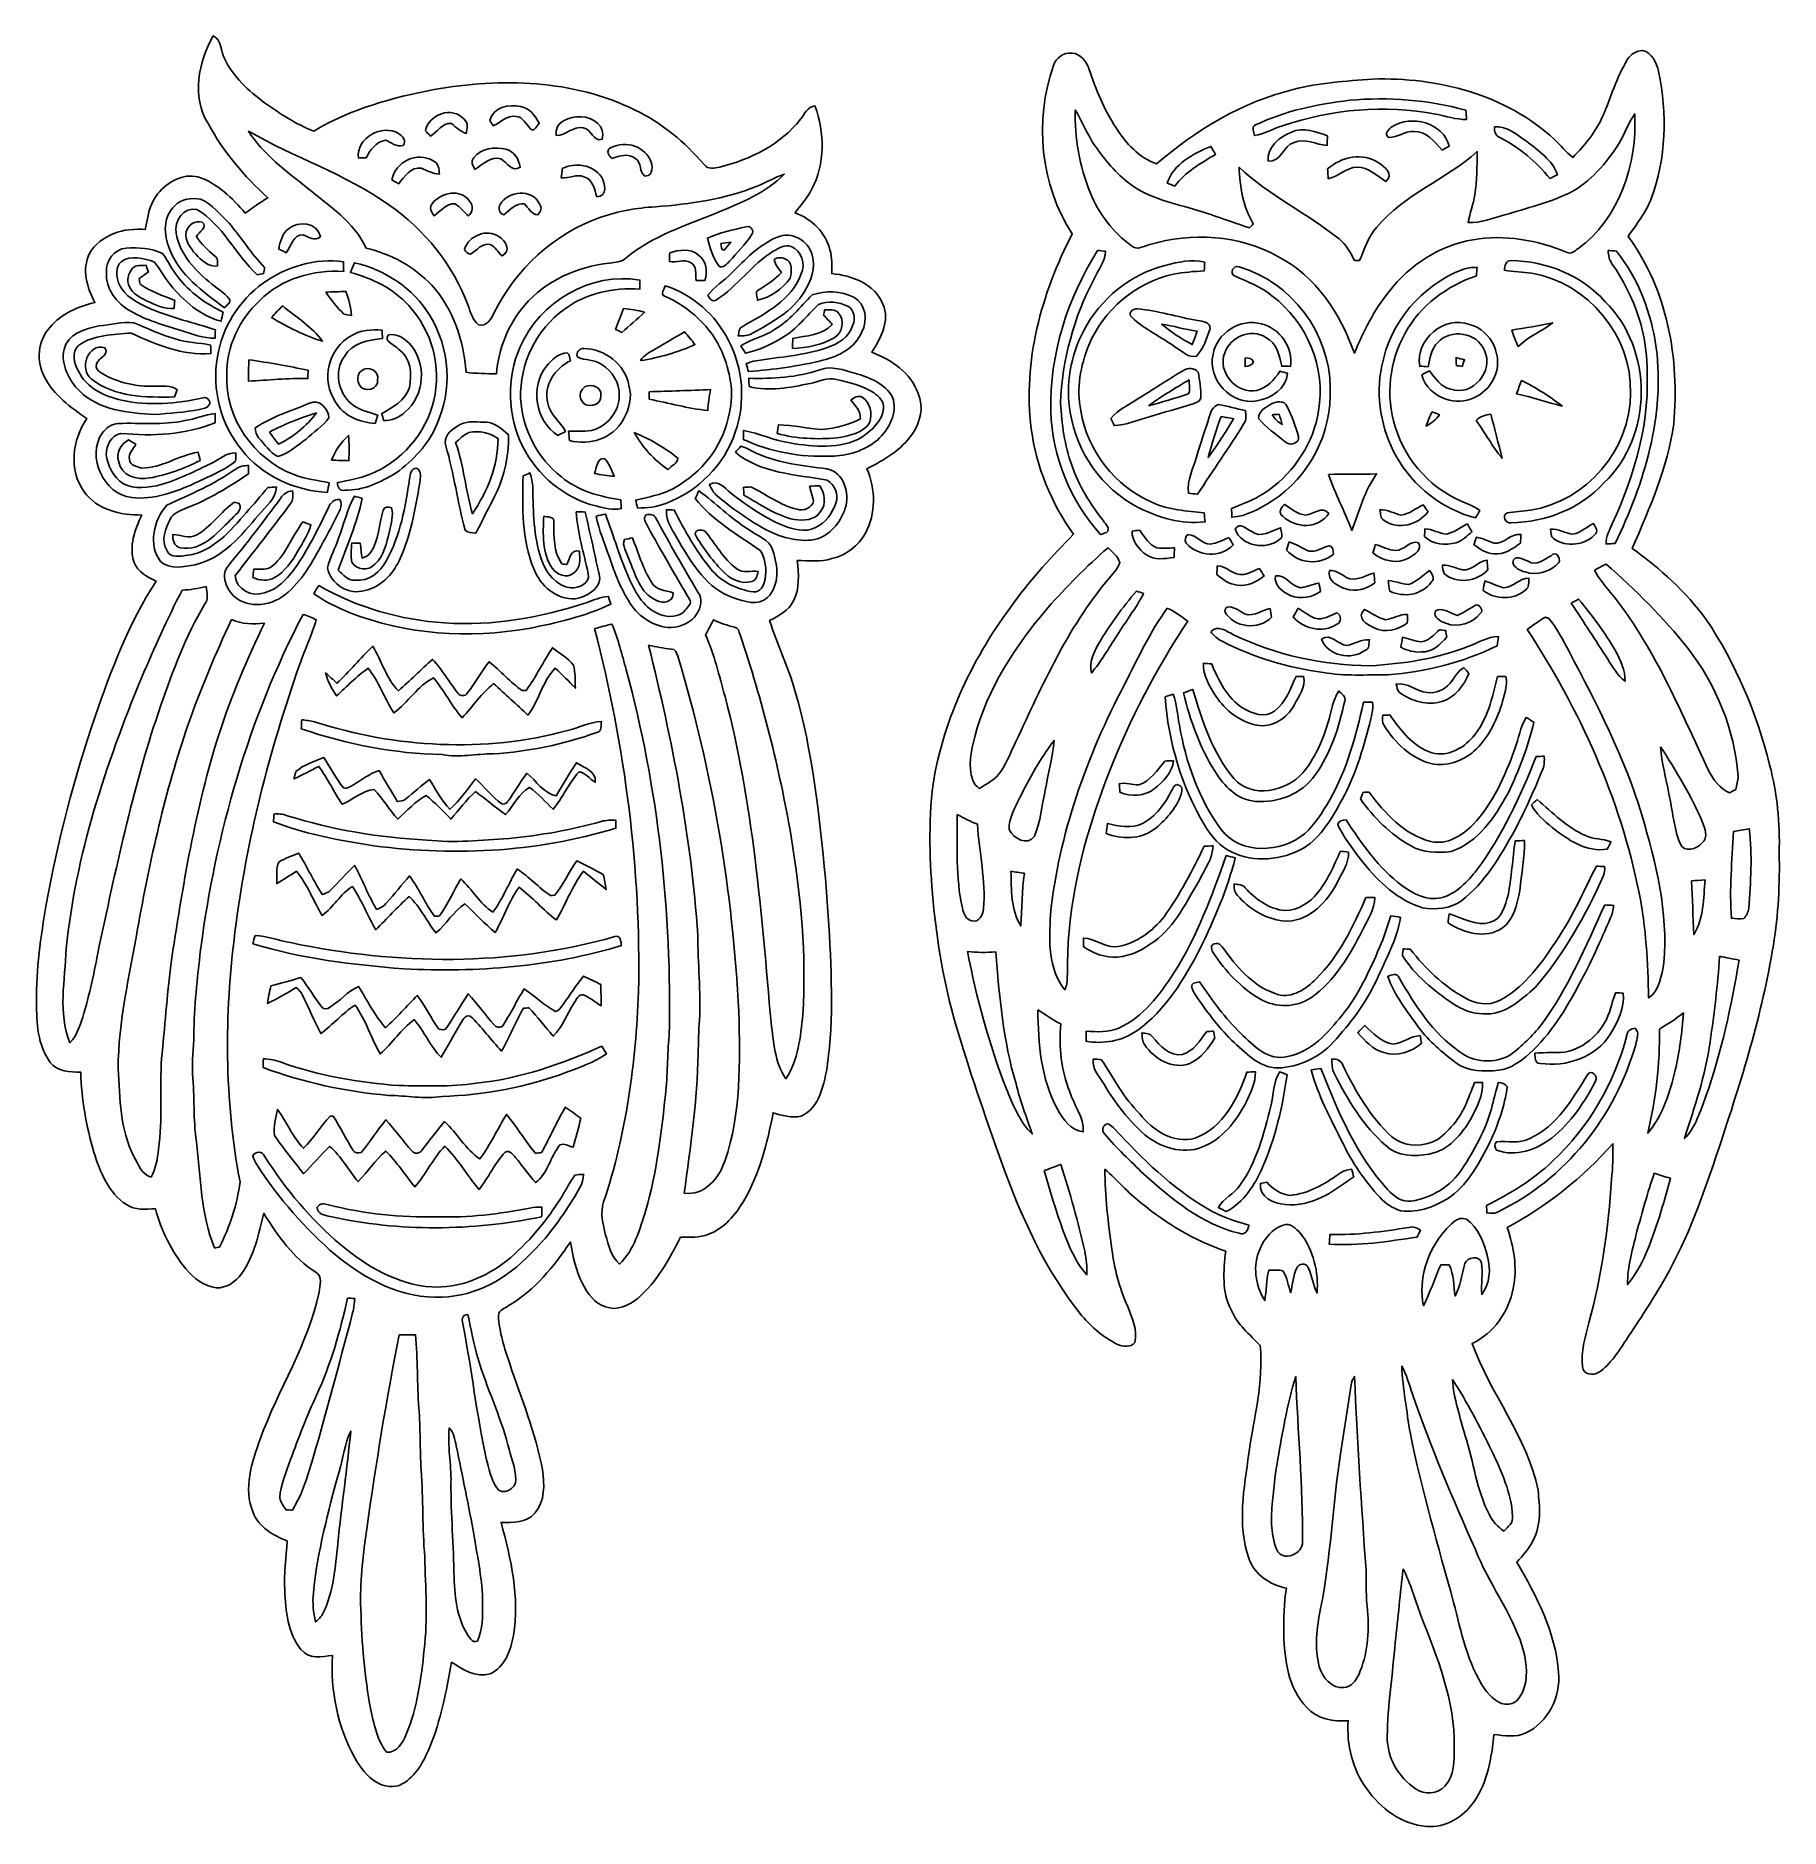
# Model space of a CAD drawing. Header units: centimetres. Extents: x -11.9 to 12.1, y -12.3 to 12.3.
import ezdxf

# ---------------------------------------------------------------- set-up
doc = ezdxf.new("R2010")
doc.units = ezdxf.units.CM
doc.header["$MEASUREMENT"] = 0
doc.layers.add('Camada 1', color=7, linetype='Continuous')

msp = doc.modelspace()

# ---------------------------------------------------------------- linework, layer by layer
at = {"layer": 'Camada 1', "color": 156}
for points, knots in [([(-9.49254, 11.14389), (-9.72678, 11.51008), (-9.62589, 11.9895), (-9.42269, 12.34651), (-9.42269, 12.34651), (-9.3038, 12.28689), (-9.32427, 12.14013), (-9.26923, 12.03713), (-9.26923, 12.03713), (-9.15281, 11.78313), (-8.93657, 11.59191), (-8.71819, 11.42576), (-8.71819, 11.42576), (-8.50582, 11.27724), (-8.28674, 11.1333), (-8.04439, 11.03841), (-8.04439, 11.03841), (-7.54027, 11.3418), (-6.96453, 11.50055), (-6.39092, 11.60955), (-6.39092, 11.60955), (-5.47334, 11.76867), (-4.48168, 11.75032), (-3.63326, 11.32699), (-3.63326, 11.32699), (-3.26531, 11.15165), (-2.94957, 10.8846), (-2.68286, 10.57909), (-2.68286, 10.57909), (-2.63701, 10.50431), (-2.54141, 10.53288), (-2.4712, 10.54558), (-2.4712, 10.54558), (-2.04823, 10.64683), (-1.63371, 10.85497), (-1.36172, 11.20281), (-1.36172, 11.20281), (-1.30422, 11.27266), (-1.26576, 11.37496), (-1.16346, 11.38625), (-1.16346, 11.38625), (-1.03046, 11.01795), (-1.02234, 10.5858), (-1.21002, 10.23479), (-1.21002, 10.23479), (-1.27105, 10.11907), (-1.3596, 10.02171), (-1.43686, 9.91693), (-1.43686, 9.91693), (-1.21072, 9.83438), (-1.01564, 9.64494), (-0.95778, 9.40716), (-0.95778, 9.40716), (-0.92638, 9.30204), (-0.93345, 9.19127), (-0.93415, 9.08296), (-0.93415, 9.08296), (-0.65687, 9.0558), (-0.34183, 8.94326), (-0.23071, 8.66352), (-0.23071, 8.66352), (-0.12982, 8.43244), (-0.26141, 8.19502), (-0.38417, 8.00206), (-0.38417, 8.00206), (-0.1136, 7.90081), (0.15168, 7.72089), (0.25223, 7.43761), (0.25223, 7.43761), (0.33267, 7.25382), (0.28504, 7.04037), (0.17322, 6.88057), (0.17322, 6.88057), (0.02222, 6.65938), (-0.21836, 6.52251), (-0.45225, 6.40326), (-0.45225, 6.40326), (-0.32914, 6.12527), (-0.32385, 5.78767), (-0.4713, 5.5178), (-0.4713, 5.5178), (-0.56868, 5.34563), (-0.738, 5.21404), (-0.93169, 5.1696), (-0.93169, 5.1696), (-1.08584, 5.12339), (-1.24812, 5.13891), (-1.40652, 5.14597), (-1.40652, 5.14597), (-1.38959, 4.96076), (-1.36842, 4.76143), (-1.45837, 4.58998), (-1.45837, 4.58998), (-1.52435, 4.45698), (-1.6591, 4.3815), (-1.78717, 4.31906), (-1.78717, 4.31906), (-1.68134, 3.99591), (-1.5307, 3.68864), (-1.43862, 3.36055), (-1.43862, 3.36055), (-1.1945, 2.52201), (-1.10348, 1.64889), (-1.01988, 0.78246), (-1.01988, 0.78246), (-0.96448, 0.08819), (-0.91827, -0.60819), (-0.9458, -1.30493), (-0.9458, -1.30493), (-0.97472, -1.60372), (-0.9839, -1.91169), (-1.09643, -2.19428), (-1.09643, -2.19428), (-1.14477, -2.31634), (-1.22943, -2.43521), (-1.35536, -2.48425), (-1.35536, -2.48425), (-1.48519, -2.51529), (-1.615, -2.47402), (-1.73848, -2.43769), (-1.73848, -2.43769), (-1.81504, -2.85574), (-1.92546, -3.27518), (-2.13924, -3.64559), (-2.13924, -3.64559), (-2.25354, -3.83962), (-2.41087, -4.02378), (-2.62607, -4.10703), (-2.62607, -4.10703), (-2.74742, -4.15678), (-2.88042, -4.14408), (-3.00848, -4.14479), (-3.00848, -4.14479), (-3.16406, -4.44712), (-3.33058, -4.75684), (-3.59163, -4.98228), (-3.59163, -4.98228), (-3.71157, -5.08423), (-3.88267, -5.16431), (-4.0393, -5.10046), (-4.0393, -5.10046), (-4.19169, -5.05707), (-4.28659, -4.91737), (-4.35575, -4.78401), (-4.35575, -4.78401), (-4.44712, -4.60621), (-4.48451, -4.40831), (-4.51943, -4.21357), (-4.51943, -4.21357), (-4.75014, -4.54518), (-5.00661, -4.87398), (-5.36117, -5.08175), (-5.36117, -5.08175), (-5.41443, -5.12268), (-5.50686, -5.14139), (-5.50827, -5.22286), (-5.50827, -5.22286), (-5.49875, -5.45146), (-5.4243, -5.66985), (-5.3541, -5.88539), (-5.3541, -5.88539), (-5.1943, -6.36551), (-4.99638, -6.83682), (-4.90607, -7.33707), (-4.90607, -7.33707), (-4.87432, -7.53779), (-4.86762, -7.77275), (-5.00944, -7.93574), (-5.00944, -7.93574), (-5.1248, -8.0652), (-5.31142, -8.06662), (-5.47158, -8.06272), (-5.47158, -8.06272), (-5.33752, -8.56543), (-5.21334, -9.09109), (-5.30331, -9.61319), (-5.30331, -9.61319), (-5.34034, -9.81604), (-5.4176, -10.05134), (-5.62363, -10.13882), (-5.62363, -10.13882), (-5.81978, -10.20092), (-5.9951, -10.08062), (-6.15244, -9.98149), (-6.15244, -9.98149), (-6.22511, -10.37872), (-6.29778, -10.78018), (-6.45371, -11.15447), (-6.45371, -11.15447), (-6.53732, -11.34497), (-6.64174, -11.54677), (-6.83012, -11.65189), (-6.83012, -11.65189), (-6.9409, -11.71645), (-7.07884, -11.69), (-7.18467, -11.62861), (-7.18467, -11.62861), (-7.31519, -11.55135), (-7.40445, -11.42293), (-7.4803, -11.29488), (-7.4803, -11.29488), (-7.71806, -10.86838), (-7.81614, -10.37271), (-7.78722, -9.8873), (-7.78722, -9.8873), (-7.93326, -9.90988), (-8.116, -9.94092), (-8.21972, -9.80651), (-8.21972, -9.80651), (-8.40245, -9.58003), (-8.42785, -9.27452), (-8.44303, -8.99512), (-8.44303, -8.99512), (-8.45784, -8.76757), (-8.41833, -8.54251), (-8.40881, -8.31603), (-8.40881, -8.31603), (-8.60178, -8.2423), (-8.79722, -8.12694), (-8.87764, -7.92621), (-8.87764, -7.92621), (-9.01382, -7.5967), (-8.89353, -7.23688), (-8.78063, -6.91938), (-8.78063, -6.91938), (-8.53263, -6.23746), (-8.11777, -5.61657), (-7.96889, -4.89973), (-7.96889, -4.89973), (-7.96466, -4.81224), (-7.91527, -4.681), (-8.01263, -4.62986), (-8.01263, -4.62986), (-8.32379, -4.43264), (-8.54004, -4.12537), (-8.73089, -3.81706), (-8.73089, -3.81706), (-8.79862, -4.10491), (-8.86142, -4.40584), (-9.0371, -4.65067), (-9.0371, -4.65067), (-9.11542, -4.76108), (-9.24313, -4.84645), (-9.38247, -4.84152), (-9.38247, -4.84152), (-9.55216, -4.81858), (-9.69504, -4.70887), (-9.80122, -4.58045), (-9.80122, -4.58045), (-9.99771, -4.33951), (-10.13601, -4.05482), (-10.2182, -3.75567), (-10.2182, -3.75567), (-10.3512, -3.76449), (-10.49655, -3.77789), (-10.61297, -3.69887), (-10.61297, -3.69887), (-10.86449, -3.54117), (-10.97456, -3.24767), (-11.06311, -2.97921), (-11.06311, -2.97921), (-11.16612, -2.6229), (-11.23033, -2.25283), (-11.24231, -1.88207), (-11.24231, -1.88207), (-11.38908, -1.87537), (-11.56299, -1.87783), (-11.66001, -1.7473), (-11.66001, -1.7473), (-11.83781, -1.512), (-11.84909, -1.20015), (-11.84875, -0.91687), (-11.84875, -0.91687), (-11.85791, -0.46708), (-11.78947, -0.02046), (-11.7161, 0.42192), (-11.7161, 0.42192), (-11.55911, 1.29716), (-11.33086, 2.15935), (-11.04582, 3.00143), (-11.04582, 3.00143), (-10.82286, 3.64384), (-10.58015, 4.2873), (-10.20867, 4.86056), (-10.20867, 4.86056), (-10.32686, 4.91878), (-10.45845, 4.98439), (-10.50748, 5.11632), (-10.50748, 5.11632), (-10.58897, 5.33681), (-10.49584, 5.56682), (-10.40447, 5.76826), (-10.40447, 5.76826), (-10.6941, 5.76545), (-11.01937, 5.83881), (-11.19716, 6.08824), (-11.19716, 6.08824), (-11.41024, 6.38632), (-11.35838, 6.80084), (-11.15836, 7.09153), (-11.15836, 7.09153), (-11.38237, 7.24322), (-11.60815, 7.41539), (-11.73832, 7.6588), (-11.73832, 7.6588), (-11.85862, 7.874), (-11.83428, 8.16574), (-11.66318, 8.34707), (-11.66318, 8.34707), (-11.50866, 8.53369), (-11.2783, 8.6307), (-11.04793, 8.68503), (-11.04793, 8.68503), (-11.15553, 8.88682), (-11.23033, 9.14011), (-11.12308, 9.35707), (-11.12308, 9.35707), (-10.97033, 9.61883), (-10.6433, 9.71832), (-10.35579, 9.68622), (-10.35579, 9.68622), (-10.32368, 9.85837), (-10.29934, 10.04393), (-10.18222, 10.18258), (-10.18222, 10.18258), (-10.05346, 10.34062), (-9.84179, 10.46162), (-9.63365, 10.40941), (-9.63365, 10.40941), (-9.36589, 10.32509), (-9.1634, 10.11837), (-8.98348, 9.91305), (-8.98348, 9.91305), (-8.88259, 9.98643), (-8.78134, 10.0591), (-8.67375, 10.12224), (-8.67375, 10.12224), (-8.99548, 10.41964), (-9.28828, 10.75337), (-9.49254, 11.14389)], [0, 0, 0, 0, 0.01162791, 0.01162791, 0.01162791, 0.01162791, 0.02325581, 0.02325581, 0.02325581, 0.02325581, 0.03488372, 0.03488372, 0.03488372, 0.03488372, 0.04651163, 0.04651163, 0.04651163, 0.04651163, 0.05813953, 0.05813953, 0.05813953, 0.05813953, 0.06976744, 0.06976744, 0.06976744, 0.06976744, 0.08139535, 0.08139535, 0.08139535, 0.08139535, 0.09302326, 0.09302326, 0.09302326, 0.09302326, 0.10465116, 0.10465116, 0.10465116, 0.10465116, 0.11627907, 0.11627907, 0.11627907, 0.11627907, 0.12790698, 0.12790698, 0.12790698, 0.12790698, 0.13953488, 0.13953488, 0.13953488, 0.13953488, 0.15116279, 0.15116279, 0.15116279, 0.15116279, 0.1627907, 0.1627907, 0.1627907, 0.1627907, 0.1744186, 0.1744186, 0.1744186, 0.1744186, 0.18604651, 0.18604651, 0.18604651, 0.18604651, 0.19767442, 0.19767442, 0.19767442, 0.19767442, 0.20930233, 0.20930233, 0.20930233, 0.20930233, 0.22093023, 0.22093023, 0.22093023, 0.22093023, 0.23255814, 0.23255814, 0.23255814, 0.23255814, 0.24418605, 0.24418605, 0.24418605, 0.24418605, 0.25581395, 0.25581395, 0.25581395, 0.25581395, 0.26744186, 0.26744186, 0.26744186, 0.26744186, 0.27906977, 0.27906977, 0.27906977, 0.27906977, 0.29069767, 0.29069767, 0.29069767, 0.29069767, 0.30232558, 0.30232558, 0.30232558, 0.30232558, 0.31395349, 0.31395349, 0.31395349, 0.31395349, 0.3255814, 0.3255814, 0.3255814, 0.3255814, 0.3372093, 0.3372093, 0.3372093, 0.3372093, 0.34883721, 0.34883721, 0.34883721, 0.34883721, 0.36046512, 0.36046512, 0.36046512, 0.36046512, 0.37209302, 0.37209302, 0.37209302, 0.37209302, 0.38372093, 0.38372093, 0.38372093, 0.38372093, 0.39534884, 0.39534884, 0.39534884, 0.39534884, 0.40697674, 0.40697674, 0.40697674, 0.40697674, 0.41860465, 0.41860465, 0.41860465, 0.41860465, 0.43023256, 0.43023256, 0.43023256, 0.43023256, 0.44186047, 0.44186047, 0.44186047, 0.44186047, 0.45348837, 0.45348837, 0.45348837, 0.45348837, 0.46511628, 0.46511628, 0.46511628, 0.46511628, 0.47674419, 0.47674419, 0.47674419, 0.47674419, 0.48837209, 0.48837209, 0.48837209, 0.48837209, 0.5, 0.5, 0.5, 0.5, 0.51162791, 0.51162791, 0.51162791, 0.51162791, 0.52325581, 0.52325581, 0.52325581, 0.52325581, 0.53488372, 0.53488372, 0.53488372, 0.53488372, 0.54651163, 0.54651163, 0.54651163, 0.54651163, 0.55813953, 0.55813953, 0.55813953, 0.55813953, 0.56976744, 0.56976744, 0.56976744, 0.56976744, 0.58139535, 0.58139535, 0.58139535, 0.58139535, 0.59302326, 0.59302326, 0.59302326, 0.59302326, 0.60465116, 0.60465116, 0.60465116, 0.60465116, 0.61627907, 0.61627907, 0.61627907, 0.61627907, 0.62790698, 0.62790698, 0.62790698, 0.62790698, 0.63953488, 0.63953488, 0.63953488, 0.63953488, 0.65116279, 0.65116279, 0.65116279, 0.65116279, 0.6627907, 0.6627907, 0.6627907, 0.6627907, 0.6744186, 0.6744186, 0.6744186, 0.6744186, 0.68604651, 0.68604651, 0.68604651, 0.68604651, 0.69767442, 0.69767442, 0.69767442, 0.69767442, 0.70930233, 0.70930233, 0.70930233, 0.70930233, 0.72093023, 0.72093023, 0.72093023, 0.72093023, 0.73255814, 0.73255814, 0.73255814, 0.73255814, 0.74418605, 0.74418605, 0.74418605, 0.74418605, 0.75581395, 0.75581395, 0.75581395, 0.75581395, 0.76744186, 0.76744186, 0.76744186, 0.76744186, 0.77906977, 0.77906977, 0.77906977, 0.77906977, 0.79069767, 0.79069767, 0.79069767, 0.79069767, 0.80232558, 0.80232558, 0.80232558, 0.80232558, 0.81395349, 0.81395349, 0.81395349, 0.81395349, 0.8255814, 0.8255814, 0.8255814, 0.8255814, 0.8372093, 0.8372093, 0.8372093, 0.8372093, 0.84883721, 0.84883721, 0.84883721, 0.84883721, 0.86046512, 0.86046512, 0.86046512, 0.86046512, 0.87209302, 0.87209302, 0.87209302, 0.87209302, 0.88372093, 0.88372093, 0.88372093, 0.88372093, 0.89534884, 0.89534884, 0.89534884, 0.89534884, 0.90697674, 0.90697674, 0.90697674, 0.90697674, 0.91860465, 0.91860465, 0.91860465, 0.91860465, 0.93023256, 0.93023256, 0.93023256, 0.93023256, 0.94186047, 0.94186047, 0.94186047, 0.94186047, 0.95348837, 0.95348837, 0.95348837, 0.95348837, 0.96511628, 0.96511628, 0.96511628, 0.96511628, 0.97674419, 0.97674419, 0.97674419, 0.97674419, 1, 1, 1, 1]), ([(9.99208, 12.02407), (10.0337, 12.09745), (10.11344, 12.13802), (10.19562, 12.14684), (10.19562, 12.14684), (10.3251, 12.11297), (10.39142, 11.97645), (10.41717, 11.8558), (10.41717, 11.8558), (10.53816, 11.2783), (10.52264, 10.66447), (10.31451, 10.10814), (10.31451, 10.10814), (10.24113, 9.91834), (10.11166, 9.75888), (9.99808, 9.59237), (9.99808, 9.59237), (10.53923, 8.85966), (10.70609, 7.91104), (10.62389, 7.01886), (10.62389, 7.01886), (10.54135, 6.41809), (10.29334, 5.85964), (10.05487, 5.30859), (10.05487, 5.30859), (10.43869, 5.03555), (10.79253, 4.71382), (11.07086, 4.33246), (11.07086, 4.33246), (11.47903, 3.72779), (11.76301, 3.04446), (11.94082, 2.33785), (11.94082, 2.33785), (12.04701, 1.94451), (12.08546, 1.53563), (12.07206, 1.12888), (12.07206, 1.12888), (12.08298, 0.7059), (12.05971, 0.28222), (11.99198, -0.13582), (11.99198, -0.13582), (11.83852, -1.08479), (11.54994, -2.00518), (11.24761, -2.9157), (11.24761, -2.9157), (11.0437, -3.53342), (10.82321, -4.15042), (10.50254, -4.71874), (10.50254, -4.71874), (10.33568, -5.0052), (10.15434, -5.28284), (9.96984, -5.558), (9.96984, -5.558), (9.86508, -5.71958), (9.75995, -5.89033), (9.59696, -6.00004), (9.59696, -6.00004), (9.51971, -6.05189), (9.38318, -6.03496), (9.37224, -5.92561), (9.37224, -5.92561), (9.34261, -5.71923), (9.41422, -5.51814), (9.46009, -5.31988), (9.46009, -5.31988), (9.63789, -4.67818), (9.72819, -4.0146), (9.77018, -3.35138), (9.77018, -3.35138), (9.78923, -3.1891), (9.79382, -3.02577), (9.78923, -2.86278), (9.78923, -2.86278), (9.37648, -3.32705), (8.88576, -3.71934), (8.33861, -4.01389), (8.33861, -4.01389), (8.43104, -4.28096), (8.48042, -4.57059), (8.42081, -4.85069), (8.42081, -4.85069), (8.35907, -5.17031), (8.15622, -5.46559), (7.85705, -5.60458), (7.85705, -5.60458), (8.10823, -6.29813), (8.61306, -6.88552), (8.76158, -7.61929), (8.76158, -7.61929), (8.78662, -7.84825), (8.80745, -8.0973), (8.69562, -8.30826), (8.69562, -8.30826), (8.63847, -8.41974), (8.55486, -8.515), (8.47054, -8.60636), (8.47054, -8.60636), (8.74289, -9.0745), (9.0043, -9.57509), (9.04487, -10.12437), (9.04487, -10.12437), (9.07274, -10.45598), (8.90057, -10.8091), (8.5933, -10.95304), (8.5933, -10.95304), (8.45609, -11.01972), (8.3005, -10.98832), (8.15586, -10.97455), (8.15586, -10.97455), (8.12375, -11.29595), (8.06944, -11.63214), (7.87893, -11.90166), (7.87893, -11.90166), (7.7343, -12.10804), (7.48982, -12.25937), (7.23159, -12.23468), (7.23159, -12.23468), (6.89327, -12.21139), (6.6033, -11.98808), (6.40997, -11.72174), (6.40997, -11.72174), (6.21454, -11.45292), (6.13127, -11.11425), (6.15597, -10.78476), (6.15597, -10.78476), (5.95277, -10.79958), (5.73088, -10.76254), (5.58835, -10.60379), (5.58835, -10.60379), (5.32906, -10.34167), (5.28389, -9.94621), (5.27156, -9.5952), (5.27156, -9.5952), (5.26908, -9.38388), (5.27156, -9.17187), (5.30754, -8.96338), (5.30754, -8.96338), (5.08175, -8.91892), (4.86798, -8.77922), (4.79212, -8.55345), (4.79212, -8.55345), (4.62845, -8.08918), (4.72792, -7.58754), (4.79212, -7.11376), (4.79212, -7.11376), (4.86268, -6.6234), (4.99533, -6.13092), (4.94946, -5.63245), (4.94946, -5.63245), (4.8013, -5.48357), (4.63444, -5.34387), (4.54976, -5.14526), (4.54976, -5.14526), (4.41747, -4.89761), (4.445, -4.60728), (4.47498, -4.33882), (4.47498, -4.33882), (4.04883, -4.19347), (3.65794, -3.95887), (3.31152, -3.67276), (3.31152, -3.67276), (3.13055, -3.5373), (2.98555, -3.36196), (2.81657, -3.21274), (2.81657, -3.21274), (2.81657, -3.57964), (2.86032, -3.94582), (2.91182, -4.30883), (2.91182, -4.30883), (2.94428, -4.57799), (3.01519, -4.84187), (3.12561, -5.08952), (3.12561, -5.08952), (3.18947, -5.24756), (3.26743, -5.41796), (3.22721, -5.59223), (3.22721, -5.59223), (3.17465, -5.66561), (3.06175, -5.64549), (2.98874, -5.61764), (2.98874, -5.61764), (2.8007, -5.52414), (2.63735, -5.3848), (2.50119, -5.22569), (2.50119, -5.22569), (1.99036, -4.59705), (1.66122, -3.84668), (1.3864, -3.09104), (1.3864, -3.09104), (1.16981, -2.47015), (0.95037, -1.84996), (0.76729, -1.21849), (0.76729, -1.21849), (0.60713, -0.67062), (0.51435, -0.10583), (0.4572, 0.46107), (0.4572, 0.46107), (0.40957, 0.99764), (0.39051, 1.53987), (0.45826, 2.07539), (0.45826, 2.07539), (0.60218, 2.98626), (1.01988, 3.83611), (1.56986, 4.56952), (1.56986, 4.56952), (1.81327, 4.90431), (2.0962, 5.207), (2.38407, 5.50333), (2.38407, 5.50333), (2.08033, 5.9309), (1.87395, 6.42866), (1.80586, 6.94972), (1.80586, 6.94972), (1.68663, 7.87541), (1.94522, 8.80886), (2.36714, 9.628), (2.36714, 9.628), (1.9304, 10.30427), (1.84221, 11.18164), (2.1103, 11.93764), (2.1103, 11.93764), (2.14558, 12.04312), (2.2493, 12.12249), (2.36326, 12.11015), (2.36326, 12.11015), (2.48355, 12.10098), (2.56611, 11.99373), (2.59891, 11.88543), (2.59891, 11.88543), (2.69346, 11.60638), (2.80775, 11.33157), (2.97003, 11.08427), (2.97003, 11.08427), (3.10549, 10.87437), (3.28117, 10.67117), (3.52602, 10.58967), (3.52602, 10.58967), (4.06964, 11.05781), (4.70217, 11.43599), (5.40278, 11.61062), (5.40278, 11.61062), (5.75802, 11.70516), (6.12634, 11.72457), (6.49076, 11.75243), (6.49076, 11.75243), (7.3808, 11.78101), (8.31919, 11.54324), (8.98525, 10.92588), (8.98525, 10.92588), (9.06955, 10.84367), (9.1461, 10.75337), (9.23783, 10.67858), (9.23783, 10.67858), (9.40435, 10.84015), (9.55075, 11.02536), (9.64706, 11.23738), (9.64706, 11.23738), (9.76347, 11.49879), (9.83896, 11.7803), (9.99208, 12.02407)], [0, 0, 0, 0, 0.01515152, 0.01515152, 0.01515152, 0.01515152, 0.03030303, 0.03030303, 0.03030303, 0.03030303, 0.04545455, 0.04545455, 0.04545455, 0.04545455, 0.06060606, 0.06060606, 0.06060606, 0.06060606, 0.07575758, 0.07575758, 0.07575758, 0.07575758, 0.09090909, 0.09090909, 0.09090909, 0.09090909, 0.10606061, 0.10606061, 0.10606061, 0.10606061, 0.12121212, 0.12121212, 0.12121212, 0.12121212, 0.13636364, 0.13636364, 0.13636364, 0.13636364, 0.15151515, 0.15151515, 0.15151515, 0.15151515, 0.16666667, 0.16666667, 0.16666667, 0.16666667, 0.18181818, 0.18181818, 0.18181818, 0.18181818, 0.1969697, 0.1969697, 0.1969697, 0.1969697, 0.21212121, 0.21212121, 0.21212121, 0.21212121, 0.22727273, 0.22727273, 0.22727273, 0.22727273, 0.24242424, 0.24242424, 0.24242424, 0.24242424, 0.25757576, 0.25757576, 0.25757576, 0.25757576, 0.27272727, 0.27272727, 0.27272727, 0.27272727, 0.28787879, 0.28787879, 0.28787879, 0.28787879, 0.3030303, 0.3030303, 0.3030303, 0.3030303, 0.31818182, 0.31818182, 0.31818182, 0.31818182, 0.33333333, 0.33333333, 0.33333333, 0.33333333, 0.34848485, 0.34848485, 0.34848485, 0.34848485, 0.36363636, 0.36363636, 0.36363636, 0.36363636, 0.37878788, 0.37878788, 0.37878788, 0.37878788, 0.39393939, 0.39393939, 0.39393939, 0.39393939, 0.40909091, 0.40909091, 0.40909091, 0.40909091, 0.42424242, 0.42424242, 0.42424242, 0.42424242, 0.43939394, 0.43939394, 0.43939394, 0.43939394, 0.45454545, 0.45454545, 0.45454545, 0.45454545, 0.46969697, 0.46969697, 0.46969697, 0.46969697, 0.48484848, 0.48484848, 0.48484848, 0.48484848, 0.5, 0.5, 0.5, 0.5, 0.51515152, 0.51515152, 0.51515152, 0.51515152, 0.53030303, 0.53030303, 0.53030303, 0.53030303, 0.54545455, 0.54545455, 0.54545455, 0.54545455, 0.56060606, 0.56060606, 0.56060606, 0.56060606, 0.57575758, 0.57575758, 0.57575758, 0.57575758, 0.59090909, 0.59090909, 0.59090909, 0.59090909, 0.60606061, 0.60606061, 0.60606061, 0.60606061, 0.62121212, 0.62121212, 0.62121212, 0.62121212, 0.63636364, 0.63636364, 0.63636364, 0.63636364, 0.65151515, 0.65151515, 0.65151515, 0.65151515, 0.66666667, 0.66666667, 0.66666667, 0.66666667, 0.68181818, 0.68181818, 0.68181818, 0.68181818, 0.6969697, 0.6969697, 0.6969697, 0.6969697, 0.71212121, 0.71212121, 0.71212121, 0.71212121, 0.72727273, 0.72727273, 0.72727273, 0.72727273, 0.74242424, 0.74242424, 0.74242424, 0.74242424, 0.75757576, 0.75757576, 0.75757576, 0.75757576, 0.77272727, 0.77272727, 0.77272727, 0.77272727, 0.78787879, 0.78787879, 0.78787879, 0.78787879, 0.8030303, 0.8030303, 0.8030303, 0.8030303, 0.81818182, 0.81818182, 0.81818182, 0.81818182, 0.83333333, 0.83333333, 0.83333333, 0.83333333, 0.84848485, 0.84848485, 0.84848485, 0.84848485, 0.86363636, 0.86363636, 0.86363636, 0.86363636, 0.87878788, 0.87878788, 0.87878788, 0.87878788, 0.89393939, 0.89393939, 0.89393939, 0.89393939, 0.90909091, 0.90909091, 0.90909091, 0.90909091, 0.92424242, 0.92424242, 0.92424242, 0.92424242, 0.93939394, 0.93939394, 0.93939394, 0.93939394, 0.95454545, 0.95454545, 0.95454545, 0.95454545, 0.96969697, 0.96969697, 0.96969697, 0.96969697, 1, 1, 1, 1]), ([(-6.51121, 11.0437), (-6.51121, 11.0437), (-6.51121, 11.0437), (-6.51121, 11.0437), (-6.51121, 11.0437), (-6.49357, 11.02465), (-6.45795, 10.98726), (-6.44031, 10.96821), (-6.44031, 10.96821), (-6.34612, 11.03241), (-6.28015, 11.14954), (-6.1528, 11.1453), (-6.1528, 11.1453), (-6.09247, 11.08957), (-6.03003, 11.03488), (-5.95277, 11.00384), (-5.95277, 11.00384), (-5.94077, 11.07052), (-5.91326, 11.15341), (-5.98028, 11.20104), (-5.98028, 11.20104), (-6.13974, 11.38519), (-6.4664, 11.2723), (-6.51121, 11.0437)], [0, 0, 0, 0, 0.14285714, 0.14285714, 0.14285714, 0.14285714, 0.28571429, 0.28571429, 0.28571429, 0.28571429, 0.42857143, 0.42857143, 0.42857143, 0.42857143, 0.57142857, 0.57142857, 0.57142857, 0.57142857, 0.71428571, 0.71428571, 0.71428571, 0.71428571, 1, 1, 1, 1]), ([(-5.62575, 11.1834), (-5.62575, 11.1834), (-5.62575, 11.1834), (-5.62575, 11.1834), (-5.62575, 11.1834), (-5.61445, 11.16541), (-5.59152, 11.12943), (-5.58024, 11.11144), (-5.58024, 11.11144), (-5.47828, 11.1573), (-5.38726, 11.26419), (-5.26591, 11.23914), (-5.26591, 11.23914), (-5.16748, 11.23491), (-5.13009, 11.13155), (-5.06942, 11.07157), (-5.06942, 11.07157), (-5.01721, 11.01442), (-4.97981, 11.11919), (-4.94805, 11.14777), (-4.94805, 11.14777), (-5.0045, 11.25007), (-5.08105, 11.35591), (-5.20488, 11.37602), (-5.20488, 11.37602), (-5.3601, 11.41483), (-5.58977, 11.36227), (-5.62575, 11.1834)], [0, 0, 0, 0, 0.125, 0.125, 0.125, 0.125, 0.25, 0.25, 0.25, 0.25, 0.375, 0.375, 0.375, 0.375, 0.5, 0.5, 0.5, 0.5, 0.625, 0.625, 0.625, 0.625, 0.75, 0.75, 0.75, 0.75, 1, 1, 1, 1]), ([(2.40805, 11.33298), (2.40805, 11.33298), (2.40805, 11.33298), (2.40805, 11.33298), (2.40805, 11.33298), (2.39994, 10.94563), (2.46873, 10.55616), (2.61372, 10.19633), (2.61372, 10.19633), (2.73085, 9.90635), (2.927, 9.64706), (3.18135, 9.46361), (3.18135, 9.46361), (3.25649, 9.39376), (3.35068, 9.4622), (3.43252, 9.4809), (3.43252, 9.4809), (4.00861, 9.65059), (4.66054, 9.61777), (5.18865, 9.31686), (5.18865, 9.31686), (5.71183, 9.05016), (6.05084, 8.53193), (6.24028, 7.99076), (6.24028, 7.99076), (6.36834, 8.28921), (6.51121, 8.58519), (6.71829, 8.83778), (6.71829, 8.83778), (7.00051, 9.2015), (7.41257, 9.47173), (7.86977, 9.54827), (7.86977, 9.54827), (8.30545, 9.62589), (8.75417, 9.5391), (9.15987, 9.37436), (9.15987, 9.37436), (9.21561, 9.3412), (9.26394, 9.39447), (9.30804, 9.42269), (9.30804, 9.42269), (9.87989, 9.83896), (10.12684, 10.58827), (10.08873, 11.27372), (10.08873, 11.27372), (9.99771, 11.15094), (9.9568, 11.00067), (9.8739, 10.87261), (9.8739, 10.87261), (9.70385, 10.59532), (9.47702, 10.34133), (9.1881, 10.18504), (9.1881, 10.18504), (8.90481, 10.05733), (8.60283, 9.97761), (8.30615, 9.88836), (8.30615, 9.88836), (8.14069, 9.84391), (7.97772, 9.77265), (7.80308, 9.78358), (7.80308, 9.78358), (7.82742, 9.91199), (7.87364, 10.03546), (7.89233, 10.16494), (7.89233, 10.16494), (7.93009, 10.36037), (7.92127, 10.56004), (7.92833, 10.75795), (7.92833, 10.75795), (7.49652, 10.37237), (6.92219, 10.16881), (6.54578, 9.71761), (6.54578, 9.71761), (6.42902, 9.58814), (6.3814, 9.41846), (6.3126, 9.26288), (6.3126, 9.26288), (6.29532, 9.26288), (6.26109, 9.26253), (6.24416, 9.26253), (6.24416, 9.26253), (6.18384, 9.36837), (6.13056, 9.48302), (6.03003, 9.5578), (6.03003, 9.5578), (5.59118, 9.91093), (5.07083, 10.15365), (4.65912, 10.54276), (4.65912, 10.54276), (4.66831, 10.27324), (4.71416, 10.00089), (4.8521, 9.76524), (4.8521, 9.76524), (4.83941, 9.75183), (4.81434, 9.72537), (4.80165, 9.71197), (4.80165, 9.71197), (4.56388, 9.78464), (4.33246, 9.88025), (4.09222, 9.94656), (4.09222, 9.94656), (3.77472, 10.0524), (3.42511, 10.10496), (3.1556, 10.31769), (3.1556, 10.31769), (2.9665, 10.45774), (2.81622, 10.64189), (2.68286, 10.83415), (2.68286, 10.83415), (2.57315, 10.99008), (2.50506, 11.16965), (2.40805, 11.33298)], [0, 0, 0, 0, 0.03448276, 0.03448276, 0.03448276, 0.03448276, 0.06896552, 0.06896552, 0.06896552, 0.06896552, 0.10344828, 0.10344828, 0.10344828, 0.10344828, 0.13793103, 0.13793103, 0.13793103, 0.13793103, 0.17241379, 0.17241379, 0.17241379, 0.17241379, 0.20689655, 0.20689655, 0.20689655, 0.20689655, 0.24137931, 0.24137931, 0.24137931, 0.24137931, 0.27586207, 0.27586207, 0.27586207, 0.27586207, 0.31034483, 0.31034483, 0.31034483, 0.31034483, 0.34482759, 0.34482759, 0.34482759, 0.34482759, 0.37931034, 0.37931034, 0.37931034, 0.37931034, 0.4137931, 0.4137931, 0.4137931, 0.4137931, 0.44827586, 0.44827586, 0.44827586, 0.44827586, 0.48275862, 0.48275862, 0.48275862, 0.48275862, 0.51724138, 0.51724138, 0.51724138, 0.51724138, 0.55172414, 0.55172414, 0.55172414, 0.55172414, 0.5862069, 0.5862069, 0.5862069, 0.5862069, 0.62068966, 0.62068966, 0.62068966, 0.62068966, 0.65517241, 0.65517241, 0.65517241, 0.65517241, 0.68965517, 0.68965517, 0.68965517, 0.68965517, 0.72413793, 0.72413793, 0.72413793, 0.72413793, 0.75862069, 0.75862069, 0.75862069, 0.75862069, 0.79310345, 0.79310345, 0.79310345, 0.79310345, 0.82758621, 0.82758621, 0.82758621, 0.82758621, 0.86206897, 0.86206897, 0.86206897, 0.86206897, 0.89655172, 0.89655172, 0.89655172, 0.89655172, 0.93103448, 0.93103448, 0.93103448, 0.93103448, 1, 1, 1, 1]), ([(4.88456, 11.12343), (4.88456, 11.12343), (4.88456, 11.12343), (4.88456, 11.12343), (4.88456, 11.12343), (4.81787, 11.10014), (4.86516, 11.02254), (4.86974, 10.97632), (4.86974, 10.97632), (5.00486, 11.00242), (5.12585, 11.07122), (5.25638, 11.11144), (5.25638, 11.11144), (5.92842, 11.33862), (6.65902, 11.40918), (7.35682, 11.26948), (7.35682, 11.26948), (7.49828, 11.24795), (7.63517, 11.1947), (7.78016, 11.19893), (7.78016, 11.19893), (7.77733, 11.2409), (7.77521, 11.28323), (7.77205, 11.32522), (7.77205, 11.32522), (7.2524, 11.46915), (6.70877, 11.51008), (6.1729, 11.46174), (6.1729, 11.46174), (5.73156, 11.40707), (5.28672, 11.31782), (4.88456, 11.12343)], [0, 0, 0, 0, 0.11111111, 0.11111111, 0.11111111, 0.11111111, 0.22222222, 0.22222222, 0.22222222, 0.22222222, 0.33333333, 0.33333333, 0.33333333, 0.33333333, 0.44444444, 0.44444444, 0.44444444, 0.44444444, 0.55555556, 0.55555556, 0.55555556, 0.55555556, 0.66666667, 0.66666667, 0.66666667, 0.66666667, 0.77777778, 0.77777778, 0.77777778, 0.77777778, 1, 1, 1, 1]), ([(-7.43162, 10.6694), (-7.43162, 10.6694), (-7.43162, 10.6694), (-7.43162, 10.6694), (-7.43162, 10.6694), (-7.39563, 10.66976), (-7.35999, 10.67011), (-7.32401, 10.67046), (-7.32401, 10.67046), (-7.27251, 10.78618), (-7.18784, 10.88319), (-7.0612, 10.91635), (-7.0612, 10.91635), (-6.98253, 10.88672), (-6.90703, 10.80981), (-6.81777, 10.84157), (-6.81777, 10.84157), (-6.76205, 10.90365), (-6.82871, 10.96785), (-6.87916, 11.0049), (-6.87916, 11.0049), (-7.1053, 11.14389), (-7.46407, 10.94351), (-7.43162, 10.6694)], [0, 0, 0, 0, 0.14285714, 0.14285714, 0.14285714, 0.14285714, 0.28571429, 0.28571429, 0.28571429, 0.28571429, 0.42857143, 0.42857143, 0.42857143, 0.42857143, 0.57142857, 0.57142857, 0.57142857, 0.57142857, 0.71428571, 0.71428571, 0.71428571, 0.71428571, 1, 1, 1, 1]), ([(-4.71557, 10.97808), (-4.71557, 10.97808), (-4.71557, 10.97808), (-4.71557, 10.97808), (-4.71557, 10.97808), (-4.58082, 10.97455), (-4.48344, 11.11426), (-4.34516, 11.08145), (-4.34516, 11.08145), (-4.23016, 11.07263), (-4.20899, 10.88248), (-4.08374, 10.92729), (-4.08374, 10.92729), (-4.02766, 11.09979), (-4.21815, 11.23632), (-4.37339, 11.23667), (-4.37339, 11.23667), (-4.52578, 11.2462), (-4.74698, 11.16753), (-4.71557, 10.97808)], [0, 0, 0, 0, 0.16666667, 0.16666667, 0.16666667, 0.16666667, 0.33333333, 0.33333333, 0.33333333, 0.33333333, 0.5, 0.5, 0.5, 0.5, 0.66666667, 0.66666667, 0.66666667, 0.66666667, 1, 1, 1, 1]), ([(5.37703, 11.0243), (5.37703, 11.0243), (5.37703, 11.0243), (5.37703, 11.0243), (5.37703, 11.0243), (5.21757, 10.96292), (5.03519, 10.81687), (5.05777, 10.62813), (5.05777, 10.62813), (5.23416, 10.60414), (5.25992, 10.8405), (5.41372, 10.88143), (5.41372, 10.88143), (5.5626, 10.95622), (5.71534, 10.84473), (5.86809, 10.84333), (5.86809, 10.84333), (5.8688, 10.87578), (5.87021, 10.94069), (5.87058, 10.97315), (5.87058, 10.97315), (5.71393, 11.02888), (5.54036, 11.1005), (5.37703, 11.0243)], [0, 0, 0, 0, 0.14285714, 0.14285714, 0.14285714, 0.14285714, 0.28571429, 0.28571429, 0.28571429, 0.28571429, 0.42857143, 0.42857143, 0.42857143, 0.42857143, 0.57142857, 0.57142857, 0.57142857, 0.57142857, 0.71428571, 0.71428571, 0.71428571, 0.71428571, 1, 1, 1, 1]), ([(6.75534, 11.09909), (6.75534, 11.09909), (6.75534, 11.09909), (6.75534, 11.09909), (6.75534, 11.09909), (6.71089, 11.06064), (6.63857, 11.00032), (6.71512, 10.95269), (6.71512, 10.95269), (6.83472, 10.94457), (6.93313, 11.03947), (7.05379, 11.03347), (7.05379, 11.03347), (7.22736, 11.04441), (7.33918, 10.8913), (7.44502, 10.77841), (7.44502, 10.77841), (7.46936, 10.79112), (7.51804, 10.81722), (7.54238, 10.82992), (7.54238, 10.82992), (7.463, 11.15871), (7.02168, 11.26559), (6.75534, 11.09909)], [0, 0, 0, 0, 0.14285714, 0.14285714, 0.14285714, 0.14285714, 0.28571429, 0.28571429, 0.28571429, 0.28571429, 0.42857143, 0.42857143, 0.42857143, 0.42857143, 0.57142857, 0.57142857, 0.57142857, 0.57142857, 0.71428571, 0.71428571, 0.71428571, 0.71428571, 1, 1, 1, 1]), ([(8.16573, 11.09662), (8.16573, 11.09662), (8.16573, 11.09662), (8.16573, 11.09662), (8.16573, 11.09662), (8.15798, 11.03488), (8.17597, 10.97244), (8.23948, 10.94916), (8.23948, 10.94916), (8.50511, 10.81369), (8.73831, 10.62073), (8.92493, 10.38789), (8.92493, 10.38789), (8.95066, 10.40059), (9.00253, 10.42634), (9.02864, 10.43904), (9.02864, 10.43904), (8.95631, 10.64259), (8.76793, 10.77066), (8.60495, 10.89906), (8.60495, 10.89906), (8.47054, 10.98584), (8.3379, 11.11355), (8.16573, 11.09662)], [0, 0, 0, 0, 0.14285714, 0.14285714, 0.14285714, 0.14285714, 0.28571429, 0.28571429, 0.28571429, 0.28571429, 0.42857143, 0.42857143, 0.42857143, 0.42857143, 0.57142857, 0.57142857, 0.57142857, 0.57142857, 0.71428571, 0.71428571, 0.71428571, 0.71428571, 1, 1, 1, 1]), ([(-8.94115, 11.03982), (-8.94115, 11.03982), (-8.94115, 11.03982), (-8.94115, 11.03982), (-8.94115, 11.03982), (-8.73689, 10.71738), (-8.41868, 10.49055), (-8.12659, 10.25277), (-8.12659, 10.25277), (-7.83025, 10.01254), (-7.49123, 9.79275), (-7.32649, 9.43362), (-7.32649, 9.43362), (-6.98641, 9.35108), (-6.66326, 9.17998), (-6.42443, 8.9214), (-6.42443, 8.9214), (-6.12563, 8.59754), (-5.98628, 8.16115), (-5.95312, 7.72829), (-5.95312, 7.72829), (-5.81483, 7.71065), (-5.67513, 7.70748), (-5.53578, 7.70678), (-5.53578, 7.70678), (-5.50509, 8.04721), (-5.3781, 8.38517), (-5.1516, 8.64376), (-5.1516, 8.64376), (-4.86233, 8.98807), (-4.42382, 9.1768), (-3.98392, 9.2269), (-3.98392, 9.2269), (-3.9056, 9.23783), (-3.81811, 9.2403), (-3.75637, 9.29675), (-3.75637, 9.29675), (-3.39619, 9.60049), (-2.93758, 9.73843), (-2.50966, 9.91658), (-2.50966, 9.91658), (-2.18193, 10.0524), (-1.83868, 10.19069), (-1.58537, 10.44856), (-1.58537, 10.44856), (-1.7152, 10.40482), (-1.83161, 10.33144), (-1.95896, 10.2817), (-1.95896, 10.2817), (-2.40347, 10.10637), (-2.88079, 10.03476), (-3.35492, 9.99912), (-3.35492, 9.99912), (-3.60927, 9.98466), (-3.86221, 9.94092), (-4.10245, 9.85519), (-4.10245, 9.85519), (-4.7438, 9.63717), (-5.27368, 9.14152), (-5.57142, 8.53757), (-5.57142, 8.53757), (-5.61162, 8.45572), (-5.67372, 8.35095), (-5.78202, 8.38129), (-5.78202, 8.38129), (-5.86563, 8.44444), (-5.88926, 8.55062), (-5.92561, 8.6427), (-5.92561, 8.6427), (-6.12985, 9.20467), (-6.52497, 9.68587), (-7.01392, 10.02558), (-7.01392, 10.02558), (-7.60764, 10.45174), (-8.3132, 10.674), (-8.94115, 11.03982)], [0, 0, 0, 0, 0.05, 0.05, 0.05, 0.05, 0.1, 0.1, 0.1, 0.1, 0.15, 0.15, 0.15, 0.15, 0.2, 0.2, 0.2, 0.2, 0.25, 0.25, 0.25, 0.25, 0.3, 0.3, 0.3, 0.3, 0.35, 0.35, 0.35, 0.35, 0.4, 0.4, 0.4, 0.4, 0.45, 0.45, 0.45, 0.45, 0.5, 0.5, 0.5, 0.5, 0.55, 0.55, 0.55, 0.55, 0.6, 0.6, 0.6, 0.6, 0.65, 0.65, 0.65, 0.65, 0.7, 0.7, 0.7, 0.7, 0.75, 0.75, 0.75, 0.75, 0.8, 0.8, 0.8, 0.8, 0.85, 0.85, 0.85, 0.85, 0.9, 0.9, 0.9, 0.9, 1, 1, 1, 1]), ([(-3.99625, 10.78865), (-3.99625, 10.78865), (-3.99625, 10.78865), (-3.99625, 10.78865), (-3.99625, 10.78865), (-4.02237, 10.73714), (-3.98463, 10.69904), (-3.95145, 10.66411), (-3.95145, 10.66411), (-3.84844, 10.69728), (-3.72145, 10.74137), (-3.62761, 10.66129), (-3.62761, 10.66129), (-3.538, 10.60979), (-3.58422, 10.4715), (-3.4925, 10.42034), (-3.4925, 10.42034), (-3.37572, 10.42916), (-3.38807, 10.56886), (-3.42511, 10.64577), (-3.42511, 10.64577), (-3.52212, 10.84968), (-3.81565, 10.92376), (-3.99625, 10.78865)], [0, 0, 0, 0, 0.14285714, 0.14285714, 0.14285714, 0.14285714, 0.28571429, 0.28571429, 0.28571429, 0.28571429, 0.42857143, 0.42857143, 0.42857143, 0.42857143, 0.57142857, 0.57142857, 0.57142857, 0.57142857, 0.71428571, 0.71428571, 0.71428571, 0.71428571, 1, 1, 1, 1]), ([(3.67171, 10.32298), (3.67171, 10.32298), (3.67171, 10.32298), (3.67171, 10.32298), (3.67171, 10.32298), (3.69746, 10.31346), (3.74896, 10.2937), (3.77506, 10.28382), (3.77506, 10.28382), (3.92324, 10.47537), (4.13032, 10.59956), (4.33599, 10.7195), (4.33599, 10.7195), (4.31977, 10.74666), (4.28766, 10.80134), (4.27143, 10.82851), (4.27143, 10.82851), (4.0326, 10.72868), (3.75391, 10.58862), (3.67171, 10.32298)], [0, 0, 0, 0, 0.16666667, 0.16666667, 0.16666667, 0.16666667, 0.33333333, 0.33333333, 0.33333333, 0.33333333, 0.5, 0.5, 0.5, 0.5, 0.66666667, 0.66666667, 0.66666667, 0.66666667, 1, 1, 1, 1]), ([(-6.97159, 10.36884), (-6.97159, 10.36884), (-6.97159, 10.36884), (-6.97159, 10.36884), (-6.97159, 10.36884), (-6.94796, 10.35579), (-6.90068, 10.32968), (-6.87704, 10.31662), (-6.87704, 10.31662), (-6.79874, 10.4147), (-6.70947, 10.54981), (-6.56519, 10.53147), (-6.56519, 10.53147), (-6.48511, 10.49796), (-6.40891, 10.45068), (-6.3193, 10.44716), (-6.3193, 10.44716), (-6.32283, 10.51701), (-6.32919, 10.59991), (-6.40503, 10.62955), (-6.40503, 10.62955), (-6.62128, 10.76818), (-6.9275, 10.61649), (-6.97159, 10.36884)], [0, 0, 0, 0, 0.14285714, 0.14285714, 0.14285714, 0.14285714, 0.28571429, 0.28571429, 0.28571429, 0.28571429, 0.42857143, 0.42857143, 0.42857143, 0.42857143, 0.57142857, 0.57142857, 0.57142857, 0.57142857, 0.71428571, 0.71428571, 0.71428571, 0.71428571, 1, 1, 1, 1]), ([(-5.84553, 10.67258), (-5.84553, 10.67258), (-5.84553, 10.67258), (-5.84553, 10.67258), (-5.84553, 10.67258), (-5.89455, 10.62743), (-5.85998, 10.55899), (-5.83177, 10.51348), (-5.83177, 10.51348), (-5.72311, 10.57804), (-5.61374, 10.70222), (-5.4737, 10.65988), (-5.4737, 10.65988), (-5.38726, 10.60767), (-5.32729, 10.46903), (-5.20946, 10.54206), (-5.20946, 10.54206), (-5.22746, 10.65212), (-5.29096, 10.75936), (-5.4049, 10.78971), (-5.4049, 10.78971), (-5.55519, 10.82428), (-5.74852, 10.80946), (-5.84553, 10.67258)], [0, 0, 0, 0, 0.14285714, 0.14285714, 0.14285714, 0.14285714, 0.28571429, 0.28571429, 0.28571429, 0.28571429, 0.42857143, 0.42857143, 0.42857143, 0.42857143, 0.57142857, 0.57142857, 0.57142857, 0.57142857, 0.71428571, 0.71428571, 0.71428571, 0.71428571, 1, 1, 1, 1]), ([(-4.63267, 10.52583), (-4.63267, 10.52583), (-4.63267, 10.52583), (-4.63267, 10.52583), (-4.63267, 10.52583), (-4.6369, 10.48278), (-4.64114, 10.4401), (-4.64538, 10.39706), (-4.64538, 10.39706), (-4.53989, 10.38295), (-4.43652, 10.45668), (-4.33458, 10.41047), (-4.33458, 10.41047), (-4.2104, 10.38189), (-4.19381, 10.23796), (-4.15678, 10.13777), (-4.15678, 10.13777), (-4.01143, 10.14341), (-4.03825, 10.32191), (-4.09397, 10.40941), (-4.09397, 10.40941), (-4.21181, 10.57875), (-4.45416, 10.61295), (-4.63267, 10.52583)], [0, 0, 0, 0, 0.14285714, 0.14285714, 0.14285714, 0.14285714, 0.28571429, 0.28571429, 0.28571429, 0.28571429, 0.42857143, 0.42857143, 0.42857143, 0.42857143, 0.57142857, 0.57142857, 0.57142857, 0.57142857, 0.71428571, 0.71428571, 0.71428571, 0.71428571, 1, 1, 1, 1]), ([(5.87199, 10.51912), (5.87199, 10.51912), (5.87199, 10.51912), (5.87199, 10.51912), (5.87199, 10.51912), (5.8748, 10.48596), (5.8801, 10.41893), (5.88291, 10.38577), (5.88291, 10.38577), (6.0258, 10.41152), (6.1288, 10.54311), (6.27909, 10.5424), (6.27909, 10.5424), (6.43573, 10.55052), (6.54649, 10.41964), (6.67278, 10.34803), (6.67278, 10.34803), (6.7839, 10.44504), (6.66114, 10.5477), (6.57577, 10.60132), (6.57577, 10.60132), (6.35952, 10.75231), (6.06036, 10.68528), (5.87199, 10.51912)], [0, 0, 0, 0, 0.14285714, 0.14285714, 0.14285714, 0.14285714, 0.28571429, 0.28571429, 0.28571429, 0.28571429, 0.42857143, 0.42857143, 0.42857143, 0.42857143, 0.57142857, 0.57142857, 0.57142857, 0.57142857, 0.71428571, 0.71428571, 0.71428571, 0.71428571, 1, 1, 1, 1]), ([(-9.94798, 10.01676), (-9.94798, 10.01676), (-9.94798, 10.01676), (-9.94798, 10.01676), (-9.94798, 10.01676), (-10.11766, 9.8679), (-10.10461, 9.61284), (-10.02347, 9.42128), (-10.02347, 9.42128), (-9.88942, 9.06215), (-9.5638, 8.83637), (-9.27064, 8.61412), (-9.27064, 8.61412), (-9.24489, 8.64904), (-9.15916, 8.68962), (-9.20891, 8.73971), (-9.20891, 8.73971), (-9.27206, 8.8212), (-9.36377, 8.87341), (-9.44174, 8.93903), (-9.44174, 8.93903), (-9.66611, 9.11754), (-9.88166, 9.34366), (-9.93422, 9.63612), (-9.93422, 9.63612), (-9.96561, 9.79946), (-9.82839, 10.00901), (-9.64741, 9.96349), (-9.64741, 9.96349), (-9.28899, 9.75077), (-9.12071, 9.34191), (-8.81979, 9.0678), (-8.81979, 9.0678), (-8.79756, 9.07167), (-8.75382, 9.07979), (-8.7316, 9.08367), (-8.7316, 9.08367), (-8.72842, 9.10449), (-8.72207, 9.14576), (-8.71854, 9.16657), (-8.71854, 9.16657), (-8.90058, 9.35319), (-9.03639, 9.57721), (-9.20644, 9.77335), (-9.20644, 9.77335), (-9.32885, 9.89188), (-9.4361, 10.03723), (-9.59838, 10.1039), (-9.59838, 10.1039), (-9.72008, 10.12189), (-9.85978, 10.11413), (-9.94798, 10.01676)], [0, 0, 0, 0, 0.07142857, 0.07142857, 0.07142857, 0.07142857, 0.14285714, 0.14285714, 0.14285714, 0.14285714, 0.21428571, 0.21428571, 0.21428571, 0.21428571, 0.28571429, 0.28571429, 0.28571429, 0.28571429, 0.35714286, 0.35714286, 0.35714286, 0.35714286, 0.42857143, 0.42857143, 0.42857143, 0.42857143, 0.5, 0.5, 0.5, 0.5, 0.57142857, 0.57142857, 0.57142857, 0.57142857, 0.64285714, 0.64285714, 0.64285714, 0.64285714, 0.71428571, 0.71428571, 0.71428571, 0.71428571, 0.78571429, 0.78571429, 0.78571429, 0.78571429, 0.85714286, 0.85714286, 0.85714286, 0.85714286, 1, 1, 1, 1]), ([(-6.41667, 10.04216), (-6.41667, 10.04216), (-6.41667, 10.04216), (-6.41667, 10.04216), (-6.41667, 10.04216), (-6.46711, 9.99172), (-6.42584, 9.92258), (-6.39127, 9.87742), (-6.39127, 9.87742), (-6.2992, 9.93527), (-6.22582, 10.05275), (-6.10446, 10.03935), (-6.10446, 10.03935), (-6.03355, 9.99666), (-5.98204, 9.92963), (-5.92101, 9.87495), (-5.92101, 9.87495), (-5.8554, 9.92716), (-5.8487, 10.01606), (-5.90444, 10.07815), (-5.90444, 10.07815), (-6.02543, 10.25348), (-6.30449, 10.19844), (-6.41667, 10.04216)], [0, 0, 0, 0, 0.14285714, 0.14285714, 0.14285714, 0.14285714, 0.28571429, 0.28571429, 0.28571429, 0.28571429, 0.42857143, 0.42857143, 0.42857143, 0.42857143, 0.57142857, 0.57142857, 0.57142857, 0.57142857, 0.71428571, 0.71428571, 0.71428571, 0.71428571, 1, 1, 1, 1]), ([(-5.48323, 10.03334), (-5.48323, 10.03334), (-5.48323, 10.03334), (-5.48323, 10.03334), (-5.48323, 10.03334), (-5.51285, 9.97937), (-5.50192, 9.90282), (-5.43243, 9.88976), (-5.43243, 9.88976), (-5.3467, 9.95432), (-5.27368, 10.05699), (-5.15231, 10.04147), (-5.15231, 10.04147), (-5.09622, 9.98608), (-5.05953, 9.89188), (-4.96887, 9.89047), (-4.96887, 9.89047), (-4.92371, 9.92963), (-4.90677, 9.99207), (-4.94629, 10.04181), (-4.94629, 10.04181), (-5.04367, 10.25136), (-5.3788, 10.22032), (-5.48323, 10.03334)], [0, 0, 0, 0, 0.14285714, 0.14285714, 0.14285714, 0.14285714, 0.28571429, 0.28571429, 0.28571429, 0.28571429, 0.42857143, 0.42857143, 0.42857143, 0.42857143, 0.57142857, 0.57142857, 0.57142857, 0.57142857, 0.71428571, 0.71428571, 0.71428571, 0.71428571, 1, 1, 1, 1]), ([(-9.79592, 9.65658), (-9.79592, 9.65658), (-9.79592, 9.65658), (-9.79592, 9.65658), (-9.79592, 9.65658), (-9.8171, 9.53769), (-9.73913, 9.43362), (-9.6647, 9.35002), (-9.6647, 9.35002), (-9.58249, 9.26923), (-9.49148, 9.1634), (-9.36307, 9.1895), (-9.36307, 9.1895), (-9.36907, 9.23678), (-9.35425, 9.2971), (-9.40435, 9.32497), (-9.40435, 9.32497), (-9.5003, 9.40223), (-9.58885, 9.48795), (-9.65517, 9.59308), (-9.65517, 9.59308), (-9.62025, 9.65341), (-9.49007, 9.72114), (-9.57438, 9.78993), (-9.57438, 9.78993), (-9.66964, 9.81568), (-9.77265, 9.75042), (-9.79592, 9.65658)], [0, 0, 0, 0, 0.125, 0.125, 0.125, 0.125, 0.25, 0.25, 0.25, 0.25, 0.375, 0.375, 0.375, 0.375, 0.5, 0.5, 0.5, 0.5, 0.625, 0.625, 0.625, 0.625, 0.75, 0.75, 0.75, 0.75, 1, 1, 1, 1]), ([(-8.39082, 9.6961), (-8.39082, 9.6961), (-8.39082, 9.6961), (-8.39082, 9.6961), (-8.39082, 9.6961), (-8.48042, 9.63189), (-8.50441, 9.51971), (-8.52416, 9.41846), (-8.52416, 9.41846), (-8.49876, 9.40647), (-8.44726, 9.38212), (-8.42151, 9.36978), (-8.42151, 9.36978), (-8.35448, 9.45585), (-8.32661, 9.62765), (-8.18902, 9.6146), (-8.18902, 9.6146), (-8.10895, 9.58108), (-8.02887, 9.51865), (-7.94985, 9.59131), (-7.94985, 9.59131), (-7.99535, 9.78323), (-8.25817, 9.81674), (-8.39082, 9.6961)], [0, 0, 0, 0, 0.14285714, 0.14285714, 0.14285714, 0.14285714, 0.28571429, 0.28571429, 0.28571429, 0.28571429, 0.42857143, 0.42857143, 0.42857143, 0.42857143, 0.57142857, 0.57142857, 0.57142857, 0.57142857, 0.71428571, 0.71428571, 0.71428571, 0.71428571, 1, 1, 1, 1]), ([(-5.975, 9.41951), (-5.975, 9.41951), (-5.975, 9.41951), (-5.975, 9.41951), (-5.975, 9.41951), (-5.96159, 9.3786), (-5.93407, 9.35531), (-5.89173, 9.34896), (-5.89173, 9.34896), (-5.80565, 9.39905), (-5.73475, 9.50841), (-5.62151, 9.48019), (-5.62151, 9.48019), (-5.55166, 9.44915), (-5.51215, 9.37683), (-5.45958, 9.32427), (-5.45958, 9.32427), (-5.32518, 9.38812), (-5.40878, 9.53981), (-5.50545, 9.59343), (-5.50545, 9.59343), (-5.6709, 9.70492), (-5.91326, 9.60261), (-5.975, 9.41951)], [0, 0, 0, 0, 0.14285714, 0.14285714, 0.14285714, 0.14285714, 0.28571429, 0.28571429, 0.28571429, 0.28571429, 0.42857143, 0.42857143, 0.42857143, 0.42857143, 0.57142857, 0.57142857, 0.57142857, 0.57142857, 0.71428571, 0.71428571, 0.71428571, 0.71428571, 1, 1, 1, 1]), ([(-2.10679, 9.72466), (-2.10679, 9.72466), (-2.10679, 9.72466), (-2.10679, 9.72466), (-2.10679, 9.72466), (-2.2874, 9.68587), (-2.47085, 9.64388), (-2.64054, 9.56945), (-2.64054, 9.56945), (-2.60314, 9.43786), (-2.56363, 9.3031), (-2.48532, 9.1888), (-2.48532, 9.1888), (-2.42605, 9.14329), (-2.3763, 9.21419), (-2.3361, 9.25124), (-2.3361, 9.25124), (-2.23448, 9.37119), (-2.1216, 9.48337), (-2.03412, 9.61425), (-2.03412, 9.61425), (-1.99214, 9.66823), (-2.03941, 9.74513), (-2.10679, 9.72466)], [0, 0, 0, 0, 0.14285714, 0.14285714, 0.14285714, 0.14285714, 0.28571429, 0.28571429, 0.28571429, 0.28571429, 0.42857143, 0.42857143, 0.42857143, 0.42857143, 0.57142857, 0.57142857, 0.57142857, 0.57142857, 0.71428571, 0.71428571, 0.71428571, 0.71428571, 1, 1, 1, 1]), ([(-1.67957, 9.5832), (-1.67957, 9.5832), (-1.67957, 9.5832), (-1.67957, 9.5832), (-1.67957, 9.5832), (-1.9318, 9.47878), (-2.12407, 9.27629), (-2.31245, 9.08579), (-2.31245, 9.08579), (-2.41511, 8.98031), (-2.54669, 8.90481), (-2.63384, 8.78487), (-2.63384, 8.78487), (-2.61725, 8.74218), (-2.56292, 8.6868), (-2.516, 8.72172), (-2.516, 8.72172), (-2.22673, 8.90905), (-2.03164, 9.20997), (-1.73531, 9.38847), (-1.73531, 9.38847), (-1.66229, 9.43115), (-1.57692, 9.49113), (-1.48943, 9.45515), (-1.48943, 9.45515), (-1.3529, 9.39376), (-1.28551, 9.21349), (-1.35502, 9.07803), (-1.35502, 9.07803), (-1.48307, 8.71537), (-1.84538, 8.53828), (-2.15582, 8.358), (-2.15582, 8.358), (-2.21226, 8.33861), (-2.2052, 8.27475), (-2.21755, 8.22748), (-2.21755, 8.22748), (-2.15053, 8.22642), (-2.07963, 8.22536), (-2.0214, 8.26452), (-2.0214, 8.26452), (-1.75718, 8.41021), (-1.47496, 8.56403), (-1.31163, 8.82791), (-1.31163, 8.82791), (-1.21813, 8.97784), (-1.1444, 9.16199), (-1.20261, 9.33873), (-1.20261, 9.33873), (-1.25518, 9.53311), (-1.48907, 9.67493), (-1.67957, 9.5832)], [0, 0, 0, 0, 0.07142857, 0.07142857, 0.07142857, 0.07142857, 0.14285714, 0.14285714, 0.14285714, 0.14285714, 0.21428571, 0.21428571, 0.21428571, 0.21428571, 0.28571429, 0.28571429, 0.28571429, 0.28571429, 0.35714286, 0.35714286, 0.35714286, 0.35714286, 0.42857143, 0.42857143, 0.42857143, 0.42857143, 0.5, 0.5, 0.5, 0.5, 0.57142857, 0.57142857, 0.57142857, 0.57142857, 0.64285714, 0.64285714, 0.64285714, 0.64285714, 0.71428571, 0.71428571, 0.71428571, 0.71428571, 0.78571429, 0.78571429, 0.78571429, 0.78571429, 0.85714286, 0.85714286, 0.85714286, 0.85714286, 1, 1, 1, 1]), ([(-10.89025, 9.1006), (-10.89025, 9.1006), (-10.89025, 9.1006), (-10.89025, 9.1006), (-10.89025, 9.1006), (-10.90541, 8.87236), (-10.74596, 8.67233), (-10.55616, 8.56473), (-10.55616, 8.56473), (-10.34097, 8.44197), (-10.10073, 8.37282), (-9.86542, 8.2998), (-9.86542, 8.2998), (-9.71161, 8.25605), (-9.55992, 8.1922), (-9.39729, 8.19538), (-9.39729, 8.19538), (-9.39623, 8.23453), (-9.39553, 8.27369), (-9.39447, 8.31249), (-9.39447, 8.31249), (-9.68903, 8.40563), (-9.99101, 8.47831), (-10.27712, 8.59613), (-10.27712, 8.59613), (-10.45139, 8.67515), (-10.6486, 8.76582), (-10.72338, 8.95631), (-10.72338, 8.95631), (-10.75231, 9.04804), (-10.77172, 9.17328), (-10.68916, 9.24383), (-10.68916, 9.24383), (-10.55334, 9.34261), (-10.37484, 9.29357), (-10.23126, 9.24136), (-10.23126, 9.24136), (-10.148, 9.14576), (-10.09685, 9.02687), (-10.01395, 8.93056), (-10.01395, 8.93056), (-9.83191, 8.70691), (-9.59979, 8.50406), (-9.31545, 8.42785), (-9.31545, 8.42785), (-9.30592, 8.46913), (-9.2971, 8.51076), (-9.28828, 8.55238), (-9.28828, 8.55238), (-9.52464, 8.66951), (-9.74866, 8.82332), (-9.90776, 9.0371), (-9.90776, 9.0371), (-9.99031, 9.13518), (-10.04111, 9.25476), (-10.11802, 9.35637), (-10.11802, 9.35637), (-10.27076, 9.43786), (-10.45139, 9.44138), (-10.62037, 9.43151), (-10.62037, 9.43151), (-10.78159, 9.41987), (-10.90189, 9.25759), (-10.89025, 9.1006)], [0, 0, 0, 0, 0.05882353, 0.05882353, 0.05882353, 0.05882353, 0.11764706, 0.11764706, 0.11764706, 0.11764706, 0.17647059, 0.17647059, 0.17647059, 0.17647059, 0.23529412, 0.23529412, 0.23529412, 0.23529412, 0.29411765, 0.29411765, 0.29411765, 0.29411765, 0.35294118, 0.35294118, 0.35294118, 0.35294118, 0.41176471, 0.41176471, 0.41176471, 0.41176471, 0.47058824, 0.47058824, 0.47058824, 0.47058824, 0.52941176, 0.52941176, 0.52941176, 0.52941176, 0.58823529, 0.58823529, 0.58823529, 0.58823529, 0.64705882, 0.64705882, 0.64705882, 0.64705882, 0.70588235, 0.70588235, 0.70588235, 0.70588235, 0.76470588, 0.76470588, 0.76470588, 0.76470588, 0.82352941, 0.82352941, 0.82352941, 0.82352941, 0.88235294, 0.88235294, 0.88235294, 0.88235294, 1, 1, 1, 1]), ([(-3.1577, 9.36625), (-3.1577, 9.36625), (-3.1577, 9.36625), (-3.1577, 9.36625), (-3.1577, 9.36625), (-3.15841, 9.32638), (-3.15911, 9.28687), (-3.15948, 9.24665), (-3.15948, 9.24665), (-3.06387, 9.22478), (-2.95875, 9.29322), (-2.87231, 9.23325), (-2.87231, 9.23325), (-2.77566, 9.19056), (-2.81023, 9.07133), (-2.79541, 8.98842), (-2.79541, 8.98842), (-2.76506, 8.98807), (-2.70474, 8.98807), (-2.67475, 8.98807), (-2.67475, 8.98807), (-2.63701, 9.10978), (-2.65007, 9.259), (-2.7626, 9.33731), (-2.7626, 9.33731), (-2.87197, 9.43751), (-3.03035, 9.40647), (-3.1577, 9.36625)], [0, 0, 0, 0, 0.125, 0.125, 0.125, 0.125, 0.25, 0.25, 0.25, 0.25, 0.375, 0.375, 0.375, 0.375, 0.5, 0.5, 0.5, 0.5, 0.625, 0.625, 0.625, 0.625, 0.75, 0.75, 0.75, 0.75, 1, 1, 1, 1]), ([(-2.45356, 9.49606), (-2.40875, 9.50207), (-2.36361, 9.50771), (-2.3181, 9.513), (-2.3181, 9.513), (-2.34738, 9.47561), (-2.3763, 9.43786), (-2.40946, 9.404), (-2.40946, 9.404), (-2.46027, 9.40258), (-2.44298, 9.46361), (-2.45356, 9.49606)], [0, 0, 0, 0, 0.25, 0.25, 0.25, 0.25, 0.5, 0.5, 0.5, 0.5, 1, 1, 1, 1]), ([(2.07503, 7.19525), (2.07503, 7.19525), (2.07503, 7.19525), (2.07503, 7.19525), (2.07503, 7.19525), (2.0902, 6.57153), (2.3368, 5.96053), (2.75802, 5.5005), (2.75802, 5.5005), (2.77812, 5.50721), (2.81869, 5.52097), (2.8388, 5.52767), (2.8388, 5.52767), (2.90159, 5.58058), (2.82292, 5.6395), (2.79646, 5.68924), (2.79646, 5.68924), (2.61372, 5.91925), (2.45604, 6.1729), (2.36044, 6.45195), (2.36044, 6.45195), (2.26659, 6.72535), (2.22037, 7.01428), (2.20732, 7.30215), (2.20732, 7.30215), (2.23061, 7.89622), (2.38901, 8.48465), (2.66841, 9.00959), (2.66841, 9.00959), (2.72696, 9.13341), (2.8201, 9.24665), (2.82504, 9.38917), (2.82504, 9.38917), (2.79788, 9.392), (2.74389, 9.39729), (2.71673, 9.40011), (2.71673, 9.40011), (2.30399, 8.74501), (2.05387, 7.97348), (2.07503, 7.19525)], [0, 0, 0, 0, 0.09090909, 0.09090909, 0.09090909, 0.09090909, 0.18181818, 0.18181818, 0.18181818, 0.18181818, 0.27272727, 0.27272727, 0.27272727, 0.27272727, 0.36363636, 0.36363636, 0.36363636, 0.36363636, 0.45454545, 0.45454545, 0.45454545, 0.45454545, 0.54545455, 0.54545455, 0.54545455, 0.54545455, 0.63636364, 0.63636364, 0.63636364, 0.63636364, 0.72727273, 0.72727273, 0.72727273, 0.72727273, 0.81818182, 0.81818182, 0.81818182, 0.81818182, 1, 1, 1, 1]), ([(9.72255, 9.39905), (9.72255, 9.39905), (9.72255, 9.39905), (9.72255, 9.39905), (9.72255, 9.39905), (9.72677, 9.33344), (9.73878, 9.26676), (9.78076, 9.21349), (9.78076, 9.21349), (10.08803, 8.77005), (10.27606, 8.23348), (10.25877, 7.6902), (10.25877, 7.6902), (10.29122, 6.93208), (10.03652, 6.1969), (9.72361, 5.51744), (9.72361, 5.51744), (9.69963, 5.47229), (9.69785, 5.42113), (9.6961, 5.37138), (9.6961, 5.37138), (9.73666, 5.37316), (9.77759, 5.37491), (9.81886, 5.37669), (9.81886, 5.37669), (10.22314, 6.20501), (10.5043, 7.13493), (10.38506, 8.06414), (10.38506, 8.06414), (10.31662, 8.5418), (10.1406, 9.01276), (9.83755, 9.39129), (9.83755, 9.39129), (9.80863, 9.39306), (9.75113, 9.39729), (9.72255, 9.39905)], [0, 0, 0, 0, 0.1, 0.1, 0.1, 0.1, 0.2, 0.2, 0.2, 0.2, 0.3, 0.3, 0.3, 0.3, 0.4, 0.4, 0.4, 0.4, 0.5, 0.5, 0.5, 0.5, 0.6, 0.6, 0.6, 0.6, 0.7, 0.7, 0.7, 0.7, 0.8, 0.8, 0.8, 0.8, 1, 1, 1, 1]), ([(-10.53006, 9.15599), (-10.53006, 9.15599), (-10.53006, 9.15599), (-10.53006, 9.15599), (-10.53006, 9.15599), (-10.58932, 9.08897), (-10.61755, 8.9856), (-10.57416, 8.90269), (-10.57416, 8.90269), (-10.53253, 8.80392), (-10.42882, 8.75558), (-10.33886, 8.71043), (-10.33886, 8.71043), (-10.21961, 8.65716), (-10.0965, 8.59225), (-9.96173, 8.60319), (-9.96173, 8.60319), (-9.95927, 8.6307), (-9.95432, 8.68609), (-9.95221, 8.71361), (-9.95221, 8.71361), (-10.11413, 8.78169), (-10.28488, 8.83425), (-10.42846, 8.93903), (-10.42846, 8.93903), (-10.43128, 8.95843), (-10.43658, 8.99689), (-10.43939, 9.01629), (-10.43939, 9.01629), (-10.39741, 9.04592), (-10.35508, 9.0752), (-10.3131, 9.10449), (-10.3131, 9.10449), (-10.32122, 9.12812), (-10.3378, 9.17469), (-10.34626, 9.19832), (-10.34626, 9.19832), (-10.40729, 9.1888), (-10.48455, 9.20855), (-10.53006, 9.15599)], [0, 0, 0, 0, 0.09090909, 0.09090909, 0.09090909, 0.09090909, 0.18181818, 0.18181818, 0.18181818, 0.18181818, 0.27272727, 0.27272727, 0.27272727, 0.27272727, 0.36363636, 0.36363636, 0.36363636, 0.36363636, 0.45454545, 0.45454545, 0.45454545, 0.45454545, 0.54545455, 0.54545455, 0.54545455, 0.54545455, 0.63636364, 0.63636364, 0.63636364, 0.63636364, 0.72727273, 0.72727273, 0.72727273, 0.72727273, 0.81818182, 0.81818182, 0.81818182, 0.81818182, 1, 1, 1, 1]), ([(-8.74006, 8.95067), (-8.74006, 8.95067), (-8.74006, 8.95067), (-8.74006, 8.95067), (-8.74006, 8.95067), (-9.06886, 8.71184), (-9.30239, 8.34178), (-9.36554, 7.93891), (-9.36554, 7.93891), (-9.44597, 7.49299), (-9.32179, 7.01321), (-9.03323, 6.66326), (-9.03323, 6.66326), (-8.75488, 6.30307), (-8.30685, 6.10446), (-7.85777, 6.078), (-7.85777, 6.078), (-7.84859, 6.1221), (-7.83978, 6.16584), (-7.83096, 6.20959), (-7.83096, 6.20959), (-7.99253, 6.24945), (-8.16222, 6.25686), (-8.31673, 6.32283), (-8.31673, 6.32283), (-8.86001, 6.5345), (-9.26958, 7.09965), (-9.23501, 7.69196), (-9.23501, 7.69196), (-9.24595, 8.07684), (-9.06497, 8.45502), (-8.78451, 8.71431), (-8.78451, 8.71431), (-8.48748, 9.01664), (-8.04791, 9.13623), (-7.63305, 9.1126), (-7.63305, 9.1126), (-7.6334, 9.1567), (-7.6334, 9.20044), (-7.6334, 9.24418), (-7.6334, 9.24418), (-8.02145, 9.29993), (-8.42433, 9.17716), (-8.74006, 8.95067)], [0, 0, 0, 0, 0.08333333, 0.08333333, 0.08333333, 0.08333333, 0.16666667, 0.16666667, 0.16666667, 0.16666667, 0.25, 0.25, 0.25, 0.25, 0.33333333, 0.33333333, 0.33333333, 0.33333333, 0.41666667, 0.41666667, 0.41666667, 0.41666667, 0.5, 0.5, 0.5, 0.5, 0.58333333, 0.58333333, 0.58333333, 0.58333333, 0.66666667, 0.66666667, 0.66666667, 0.66666667, 0.75, 0.75, 0.75, 0.75, 0.83333333, 0.83333333, 0.83333333, 0.83333333, 1, 1, 1, 1]), ([(-7.54027, 9.09919), (-7.54027, 9.09919), (-7.54027, 9.09919), (-7.54027, 9.09919), (-7.54027, 9.09919), (-7.24076, 9.01594), (-6.94867, 8.8787), (-6.73876, 8.6427), (-6.73876, 8.6427), (-6.42196, 8.29909), (-6.28438, 7.79709), (-6.39692, 7.34201), (-6.39692, 7.34201), (-6.49958, 6.88481), (-6.84494, 6.49746), (-7.27779, 6.32495), (-7.27779, 6.32495), (-7.41927, 6.26816), (-7.57061, 6.24628), (-7.71842, 6.21417), (-7.71842, 6.21417), (-7.72054, 6.1528), (-7.68772, 6.09282), (-7.61753, 6.10941), (-7.61753, 6.10941), (-7.36282, 6.10198), (-7.12328, 6.2177), (-6.91127, 6.34824), (-6.91127, 6.34824), (-6.68055, 6.51756), (-6.47064, 6.73206), (-6.36093, 7.00122), (-6.36093, 7.00122), (-6.13445, 7.47642), (-6.17185, 8.06203), (-6.45195, 8.50723), (-6.45195, 8.50723), (-6.67456, 8.88223), (-7.06332, 9.13376), (-7.48417, 9.23148), (-7.48417, 9.23148), (-7.50322, 9.18774), (-7.52228, 9.14364), (-7.54027, 9.09919)], [0, 0, 0, 0, 0.08333333, 0.08333333, 0.08333333, 0.08333333, 0.16666667, 0.16666667, 0.16666667, 0.16666667, 0.25, 0.25, 0.25, 0.25, 0.33333333, 0.33333333, 0.33333333, 0.33333333, 0.41666667, 0.41666667, 0.41666667, 0.41666667, 0.5, 0.5, 0.5, 0.5, 0.58333333, 0.58333333, 0.58333333, 0.58333333, 0.66666667, 0.66666667, 0.66666667, 0.66666667, 0.75, 0.75, 0.75, 0.75, 0.83333333, 0.83333333, 0.83333333, 0.83333333, 1, 1, 1, 1]), ([(-5.21124, 8.07507), (-5.21124, 8.07507), (-5.21124, 8.07507), (-5.21124, 8.07507), (-5.21124, 8.07507), (-5.39962, 7.64504), (-5.38797, 7.1321), (-5.17666, 6.71264), (-5.17666, 6.71264), (-4.97769, 6.3126), (-4.60233, 5.99934), (-4.16701, 5.89209), (-4.16701, 5.89209), (-4.05448, 5.86493), (-3.93841, 5.82999), (-3.82198, 5.85576), (-3.82198, 5.85576), (-3.8241, 5.89633), (-3.82658, 5.93653), (-3.82869, 5.97641), (-3.82869, 5.97641), (-4.11938, 6.01839), (-4.4143, 6.10022), (-4.64467, 6.29108), (-4.64467, 6.29108), (-4.97699, 6.5479), (-5.1823, 6.95359), (-5.20417, 7.37164), (-5.20417, 7.37164), (-5.21757, 7.84224), (-4.99039, 8.31744), (-4.6048, 8.59084), (-4.6048, 8.59084), (-4.31024, 8.81591), (-3.9303, 8.89212), (-3.56588, 8.86988), (-3.56588, 8.86988), (-3.56658, 8.91117), (-3.56729, 8.95208), (-3.56763, 8.99336), (-3.56763, 8.99336), (-4.23969, 9.10766), (-4.94488, 8.69667), (-5.21124, 8.07507)], [0, 0, 0, 0, 0.08333333, 0.08333333, 0.08333333, 0.08333333, 0.16666667, 0.16666667, 0.16666667, 0.16666667, 0.25, 0.25, 0.25, 0.25, 0.33333333, 0.33333333, 0.33333333, 0.33333333, 0.41666667, 0.41666667, 0.41666667, 0.41666667, 0.5, 0.5, 0.5, 0.5, 0.58333333, 0.58333333, 0.58333333, 0.58333333, 0.66666667, 0.66666667, 0.66666667, 0.66666667, 0.75, 0.75, 0.75, 0.75, 0.83333333, 0.83333333, 0.83333333, 0.83333333, 1, 1, 1, 1]), ([(-1.72225, 9.26853), (-1.72225, 9.26853), (-1.72225, 9.26853), (-1.72225, 9.26853), (-1.72225, 9.26853), (-1.71026, 9.20184), (-1.66122, 9.15175), (-1.62382, 9.09813), (-1.62382, 9.09813), (-1.7145, 8.999), (-1.82738, 8.92563), (-1.94132, 8.85613), (-1.94132, 8.85613), (-1.99354, 8.82932), (-1.9505, 8.75982), (-1.95333, 8.71643), (-1.95333, 8.71643), (-1.77341, 8.75523), (-1.60867, 8.86707), (-1.506, 9.01946), (-1.506, 9.01946), (-1.4792, 9.1073), (-1.46897, 9.25159), (-1.57762, 9.28722), (-1.57762, 9.28722), (-1.6256, 9.3031), (-1.68697, 9.31403), (-1.72225, 9.26853)], [0, 0, 0, 0, 0.125, 0.125, 0.125, 0.125, 0.25, 0.25, 0.25, 0.25, 0.375, 0.375, 0.375, 0.375, 0.5, 0.5, 0.5, 0.5, 0.625, 0.625, 0.625, 0.625, 0.75, 0.75, 0.75, 0.75, 1, 1, 1, 1]), ([(3.64559, 9.1955), (3.64559, 9.1955), (3.64559, 9.1955), (3.64559, 9.1955), (3.64559, 9.1955), (3.17005, 9.07308), (2.75132, 8.73971), (2.52764, 8.30226), (2.52764, 8.30226), (2.34385, 7.96077), (2.27153, 7.55614), (2.34138, 7.17373), (2.34138, 7.17373), (2.4278, 6.62975), (2.77495, 6.13127), (3.26531, 5.87587), (3.26531, 5.87587), (3.54824, 5.73298), (3.87103, 5.63455), (4.19064, 5.67372), (4.19064, 5.67372), (4.18711, 5.71534), (4.18358, 5.75663), (4.18041, 5.7979), (4.18041, 5.7979), (3.94017, 5.824), (3.69181, 5.83564), (3.46991, 5.94077), (3.46991, 5.94077), (2.95697, 6.15914), (2.57174, 6.64915), (2.48462, 7.20019), (2.48462, 7.20019), (2.42322, 7.50217), (2.48143, 7.81578), (2.59362, 8.09872), (2.59362, 8.09872), (2.7961, 8.58519), (3.24202, 8.95984), (3.75603, 9.07661), (3.75603, 9.07661), (3.89607, 9.10201), (4.03895, 9.11013), (4.18076, 9.12213), (4.18076, 9.12213), (4.18253, 9.16128), (4.18465, 9.20009), (4.18677, 9.2389), (4.18677, 9.2389), (4.00649, 9.2844), (3.82093, 9.24207), (3.64559, 9.1955)], [0, 0, 0, 0, 0.07142857, 0.07142857, 0.07142857, 0.07142857, 0.14285714, 0.14285714, 0.14285714, 0.14285714, 0.21428571, 0.21428571, 0.21428571, 0.21428571, 0.28571429, 0.28571429, 0.28571429, 0.28571429, 0.35714286, 0.35714286, 0.35714286, 0.35714286, 0.42857143, 0.42857143, 0.42857143, 0.42857143, 0.5, 0.5, 0.5, 0.5, 0.57142857, 0.57142857, 0.57142857, 0.57142857, 0.64285714, 0.64285714, 0.64285714, 0.64285714, 0.71428571, 0.71428571, 0.71428571, 0.71428571, 0.78571429, 0.78571429, 0.78571429, 0.78571429, 0.85714286, 0.85714286, 0.85714286, 0.85714286, 1, 1, 1, 1]), ([(4.59739, 9.05016), (4.59739, 9.05016), (4.59739, 9.05016), (4.59739, 9.05016), (4.59739, 9.05016), (4.77378, 8.97149), (4.95793, 8.90269), (5.10962, 8.77887), (5.10962, 8.77887), (5.5894, 8.4208), (5.85716, 7.78827), (5.74781, 7.19596), (5.74781, 7.19596), (5.68147, 6.76205), (5.4243, 6.36905), (5.06942, 6.11433), (5.06942, 6.11433), (4.91666, 5.99475), (4.73109, 5.93372), (4.55541, 5.85786), (4.55541, 5.85786), (4.55612, 5.82824), (4.55789, 5.76826), (4.55858, 5.73829), (4.55858, 5.73829), (4.7632, 5.75062), (4.94524, 5.85681), (5.1142, 5.9637), (5.1142, 5.9637), (5.62609, 6.2932), (5.94077, 6.90633), (5.90761, 7.51451), (5.90761, 7.51451), (5.90973, 8.26028), (5.37562, 8.97008), (4.65771, 9.17363), (4.65771, 9.17363), (4.58187, 9.20855), (4.51731, 9.08155), (4.59739, 9.05016)], [0, 0, 0, 0, 0.09090909, 0.09090909, 0.09090909, 0.09090909, 0.18181818, 0.18181818, 0.18181818, 0.18181818, 0.27272727, 0.27272727, 0.27272727, 0.27272727, 0.36363636, 0.36363636, 0.36363636, 0.36363636, 0.45454545, 0.45454545, 0.45454545, 0.45454545, 0.54545455, 0.54545455, 0.54545455, 0.54545455, 0.63636364, 0.63636364, 0.63636364, 0.63636364, 0.72727273, 0.72727273, 0.72727273, 0.72727273, 0.81818182, 0.81818182, 0.81818182, 0.81818182, 1, 1, 1, 1]), ([(7.72795, 9.13941), (7.72795, 9.13941), (7.72795, 9.13941), (7.72795, 9.13941), (7.72795, 9.13941), (7.16774, 8.92351), (6.72711, 8.41127), (6.61882, 7.8179), (6.61882, 7.8179), (6.52744, 7.39527), (6.60822, 6.94372), (6.81708, 6.56731), (6.81708, 6.56731), (7.05343, 6.16338), (7.44607, 5.84164), (7.90468, 5.73051), (7.90468, 5.73051), (7.91951, 5.75522), (7.94948, 5.8046), (7.9643, 5.8293), (7.9643, 5.8293), (7.91104, 5.8688), (7.85318, 5.90091), (7.79144, 5.92384), (7.79144, 5.92384), (7.3226, 6.09528), (6.94265, 6.49958), (6.80295, 6.97934), (6.80295, 6.97934), (6.66326, 7.40304), (6.72253, 7.87964), (6.93949, 8.26698), (6.93949, 8.26698), (7.14587, 8.64658), (7.51346, 8.91433), (7.91739, 9.05333), (7.91739, 9.05333), (7.91951, 9.09178), (7.92161, 9.13024), (7.92444, 9.16869), (7.92444, 9.16869), (7.85812, 9.16587), (7.79003, 9.16446), (7.72795, 9.13941)], [0, 0, 0, 0, 0.08333333, 0.08333333, 0.08333333, 0.08333333, 0.16666667, 0.16666667, 0.16666667, 0.16666667, 0.25, 0.25, 0.25, 0.25, 0.33333333, 0.33333333, 0.33333333, 0.33333333, 0.41666667, 0.41666667, 0.41666667, 0.41666667, 0.5, 0.5, 0.5, 0.5, 0.58333333, 0.58333333, 0.58333333, 0.58333333, 0.66666667, 0.66666667, 0.66666667, 0.66666667, 0.75, 0.75, 0.75, 0.75, 0.83333333, 0.83333333, 0.83333333, 0.83333333, 1, 1, 1, 1]), ([(8.2998, 9.12812), (8.2998, 9.12812), (8.2998, 9.12812), (8.2998, 9.12812), (8.2998, 9.12812), (8.42432, 9.11013), (8.55062, 9.10519), (8.6755, 9.08685), (8.6755, 9.08685), (9.44104, 8.95808), (10.06228, 8.22325), (10.02982, 7.44185), (10.02982, 7.44185), (10.04322, 6.66855), (9.41916, 5.95383), (8.65998, 5.83459), (8.65998, 5.83459), (8.55274, 5.81554), (8.44303, 5.81766), (8.33649, 5.79649), (8.33649, 5.79649), (8.26065, 5.76474), (8.31814, 5.64585), (8.39257, 5.66278), (8.39257, 5.66278), (8.86566, 5.66596), (9.34437, 5.85716), (9.66716, 6.20818), (9.66716, 6.20818), (10.34204, 6.84988), (10.34908, 8.04545), (9.68409, 8.69632), (9.68409, 8.69632), (9.36166, 9.05933), (8.87448, 9.25547), (8.39328, 9.26006), (8.39328, 9.26006), (8.32026, 9.27135), (8.30333, 9.18139), (8.2998, 9.12812)], [0, 0, 0, 0, 0.09090909, 0.09090909, 0.09090909, 0.09090909, 0.18181818, 0.18181818, 0.18181818, 0.18181818, 0.27272727, 0.27272727, 0.27272727, 0.27272727, 0.36363636, 0.36363636, 0.36363636, 0.36363636, 0.45454545, 0.45454545, 0.45454545, 0.45454545, 0.54545455, 0.54545455, 0.54545455, 0.54545455, 0.63636364, 0.63636364, 0.63636364, 0.63636364, 0.72727273, 0.72727273, 0.72727273, 0.72727273, 0.81818182, 0.81818182, 0.81818182, 0.81818182, 1, 1, 1, 1]), ([(-3.22721, 8.77428), (-3.22721, 8.77428), (-3.22721, 8.77428), (-3.22721, 8.77428), (-3.22721, 8.77428), (-2.88642, 8.61976), (-2.58762, 8.35342), (-2.4391, 8.00487), (-2.4391, 8.00487), (-2.3315, 7.74452), (-2.26871, 7.45208), (-2.33856, 7.17337), (-2.33856, 7.17337), (-2.40805, 6.76663), (-2.66559, 6.40326), (-3.0159, 6.18912), (-3.0159, 6.18912), (-3.19369, 6.05788), (-3.41488, 6.02438), (-3.62374, 5.97288), (-3.62374, 5.97288), (-3.61772, 5.94571), (-3.60503, 5.89138), (-3.59903, 5.86422), (-3.59903, 5.86422), (-3.46674, 5.86458), (-3.33304, 5.87762), (-3.20922, 5.92807), (-3.20922, 5.92807), (-2.77071, 6.09316), (-2.40383, 6.45795), (-2.25882, 6.90633), (-2.25882, 6.90633), (-2.11384, 7.31378), (-2.14841, 7.7798), (-2.34914, 8.16292), (-2.34914, 8.16292), (-2.52623, 8.51323), (-2.84373, 8.7951), (-3.21839, 8.9161), (-3.21839, 8.9161), (-3.23003, 8.87412), (-3.29847, 8.79933), (-3.22721, 8.77428)], [0, 0, 0, 0, 0.08333333, 0.08333333, 0.08333333, 0.08333333, 0.16666667, 0.16666667, 0.16666667, 0.16666667, 0.25, 0.25, 0.25, 0.25, 0.33333333, 0.33333333, 0.33333333, 0.33333333, 0.41666667, 0.41666667, 0.41666667, 0.41666667, 0.5, 0.5, 0.5, 0.5, 0.58333333, 0.58333333, 0.58333333, 0.58333333, 0.66666667, 0.66666667, 0.66666667, 0.66666667, 0.75, 0.75, 0.75, 0.75, 0.83333333, 0.83333333, 0.83333333, 0.83333333, 1, 1, 1, 1]), ([(-8.62435, 8.47865), (-8.62435, 8.47865), (-8.62435, 8.47865), (-8.62435, 8.47865), (-8.62435, 8.47865), (-8.39964, 8.35342), (-8.17244, 8.22395), (-7.92303, 8.15551), (-7.92303, 8.15551), (-8.07014, 8.35095), (-8.28322, 8.48395), (-8.46984, 8.63881), (-8.46984, 8.63881), (-8.52451, 8.58837), (-8.57708, 8.53616), (-8.62435, 8.47865)], [0, 0, 0, 0, 0.2, 0.2, 0.2, 0.2, 0.4, 0.4, 0.4, 0.4, 0.6, 0.6, 0.6, 0.6, 1, 1, 1, 1]), ([(-7.87858, 8.8272), (-7.87858, 8.8272), (-7.87858, 8.8272), (-7.87858, 8.8272), (-7.87858, 8.8272), (-7.80238, 8.72207), (-7.72478, 8.61624), (-7.63057, 8.52592), (-7.63057, 8.52592), (-7.59636, 8.51746), (-7.56179, 8.51076), (-7.52651, 8.50582), (-7.52651, 8.50582), (-7.53497, 8.62012), (-7.5625, 8.73195), (-7.60306, 8.83884), (-7.60306, 8.83884), (-7.69479, 8.8339), (-7.78686, 8.83143), (-7.87858, 8.8272)], [0, 0, 0, 0, 0.16666667, 0.16666667, 0.16666667, 0.16666667, 0.33333333, 0.33333333, 0.33333333, 0.33333333, 0.5, 0.5, 0.5, 0.5, 0.66666667, 0.66666667, 0.66666667, 0.66666667, 1, 1, 1, 1]), ([(-1.20049, 8.79051), (-1.20049, 8.79051), (-1.20049, 8.79051), (-1.20049, 8.79051), (-1.20049, 8.79051), (-1.36947, 8.62788), (-1.51165, 8.43068), (-1.72084, 8.31355), (-1.72084, 8.31355), (-1.86407, 8.21619), (-2.03904, 8.18409), (-2.18334, 8.09025), (-2.18334, 8.09025), (-2.16641, 8.06484), (-2.13289, 8.0144), (-2.11596, 7.989), (-2.11596, 7.989), (-1.9371, 8.03451), (-1.76423, 8.10436), (-1.60867, 8.20384), (-1.60867, 8.20384), (-1.41323, 8.31956), (-1.2774, 8.50688), (-1.11337, 8.65963), (-1.11337, 8.65963), (-0.98319, 8.70655), (-0.83572, 8.69914), (-0.71366, 8.63317), (-0.71366, 8.63317), (-0.62123, 8.58908), (-0.60854, 8.46419), (-0.64276, 8.37811), (-0.64276, 8.37811), (-0.68932, 8.2116), (-0.84949, 8.11459), (-1.00365, 8.06273), (-1.00365, 8.06273), (-1.31655, 7.95867), (-1.64782, 7.93573), (-1.97202, 7.88704), (-1.97202, 7.88704), (-2.02035, 7.88175), (-2.06409, 7.86024), (-2.10819, 7.84189), (-2.10819, 7.84189), (-2.10007, 7.81578), (-2.08385, 7.76393), (-2.07573, 7.73818), (-2.07573, 7.73818), (-1.73319, 7.76464), (-1.3903, 7.81049), (-1.05621, 7.89269), (-1.05621, 7.89269), (-0.83784, 7.94631), (-0.60783, 8.06132), (-0.52034, 8.28251), (-0.52034, 8.28251), (-0.43497, 8.44091), (-0.46496, 8.66563), (-0.629, 8.76053), (-0.629, 8.76053), (-0.80539, 8.84132), (-1.01669, 8.85507), (-1.20049, 8.79051)], [0, 0, 0, 0, 0.05882353, 0.05882353, 0.05882353, 0.05882353, 0.11764706, 0.11764706, 0.11764706, 0.11764706, 0.17647059, 0.17647059, 0.17647059, 0.17647059, 0.23529412, 0.23529412, 0.23529412, 0.23529412, 0.29411765, 0.29411765, 0.29411765, 0.29411765, 0.35294118, 0.35294118, 0.35294118, 0.35294118, 0.41176471, 0.41176471, 0.41176471, 0.41176471, 0.47058824, 0.47058824, 0.47058824, 0.47058824, 0.52941176, 0.52941176, 0.52941176, 0.52941176, 0.58823529, 0.58823529, 0.58823529, 0.58823529, 0.64705882, 0.64705882, 0.64705882, 0.64705882, 0.70588235, 0.70588235, 0.70588235, 0.70588235, 0.76470588, 0.76470588, 0.76470588, 0.76470588, 0.82352941, 0.82352941, 0.82352941, 0.82352941, 0.88235294, 0.88235294, 0.88235294, 0.88235294, 1, 1, 1, 1]), ([(-11.47162, 8.04121), (-11.47162, 8.04121), (-11.47162, 8.04121), (-11.47162, 8.04121), (-11.47162, 8.04121), (-11.51748, 7.83096), (-11.40389, 7.61893), (-11.26172, 7.47077), (-11.26172, 7.47077), (-10.99043, 7.20583), (-10.58967, 7.16808), (-10.2302, 7.14974), (-10.2302, 7.14974), (-10.02277, 7.16209), (-9.81463, 7.17832), (-9.61001, 7.21713), (-9.61001, 7.21713), (-9.56768, 7.23229), (-9.50453, 7.22736), (-9.48302, 7.27497), (-9.48302, 7.27497), (-9.43856, 7.31731), (-9.51335, 7.40163), (-9.56133, 7.37904), (-9.56133, 7.37904), (-9.92681, 7.29226), (-10.31098, 7.26615), (-10.6807, 7.34306), (-10.6807, 7.34306), (-10.91529, 7.39951), (-11.16541, 7.5117), (-11.27337, 7.74206), (-11.27337, 7.74206), (-11.33404, 7.85001), (-11.37461, 8.00206), (-11.27089, 8.09766), (-11.27089, 8.09766), (-11.06416, 8.24618), (-10.79358, 8.24512), (-10.55017, 8.26698), (-10.55017, 8.26698), (-10.20903, 8.10471), (-9.84179, 7.9569), (-9.4562, 7.98336), (-9.4562, 7.98336), (-9.45691, 8.02322), (-9.45797, 8.06273), (-9.45902, 8.10224), (-9.45902, 8.10224), (-9.6213, 8.13223), (-9.78817, 8.1354), (-9.94586, 8.18797), (-9.94586, 8.18797), (-10.14236, 8.24159), (-10.32509, 8.33331), (-10.51418, 8.40598), (-10.51418, 8.40598), (-10.6747, 8.42327), (-10.83345, 8.38129), (-10.9922, 8.36507), (-10.9922, 8.36507), (-11.18235, 8.32767), (-11.42294, 8.25712), (-11.47162, 8.04121)], [0, 0, 0, 0, 0.05882353, 0.05882353, 0.05882353, 0.05882353, 0.11764706, 0.11764706, 0.11764706, 0.11764706, 0.17647059, 0.17647059, 0.17647059, 0.17647059, 0.23529412, 0.23529412, 0.23529412, 0.23529412, 0.29411765, 0.29411765, 0.29411765, 0.29411765, 0.35294118, 0.35294118, 0.35294118, 0.35294118, 0.41176471, 0.41176471, 0.41176471, 0.41176471, 0.47058824, 0.47058824, 0.47058824, 0.47058824, 0.52941176, 0.52941176, 0.52941176, 0.52941176, 0.58823529, 0.58823529, 0.58823529, 0.58823529, 0.64705882, 0.64705882, 0.64705882, 0.64705882, 0.70588235, 0.70588235, 0.70588235, 0.70588235, 0.76470588, 0.76470588, 0.76470588, 0.76470588, 0.82352941, 0.82352941, 0.82352941, 0.82352941, 0.88235294, 0.88235294, 0.88235294, 0.88235294, 1, 1, 1, 1]), ([(-3.7913, 8.60248), (-3.7913, 8.60248), (-3.7913, 8.60248), (-3.7913, 8.60248), (-3.7913, 8.60248), (-3.82658, 8.50652), (-3.86257, 8.41092), (-3.90102, 8.31673), (-3.90102, 8.31673), (-3.87914, 8.30615), (-3.83504, 8.28498), (-3.81282, 8.2744), (-3.81282, 8.2744), (-3.70874, 8.36577), (-3.60469, 8.45714), (-3.50307, 8.55203), (-3.50307, 8.55203), (-3.59728, 8.57919), (-3.69393, 8.59437), (-3.7913, 8.60248)], [0, 0, 0, 0, 0.16666667, 0.16666667, 0.16666667, 0.16666667, 0.33333333, 0.33333333, 0.33333333, 0.33333333, 0.5, 0.5, 0.5, 0.5, 0.66666667, 0.66666667, 0.66666667, 0.66666667, 1, 1, 1, 1]), ([(-1.03152, 8.58696), (-1.03152, 8.58696), (-1.03152, 8.58696), (-1.03152, 8.58696), (-1.03152, 8.58696), (-1.0347, 8.56826), (-1.0414, 8.53052), (-1.04457, 8.51146), (-1.04457, 8.51146), (-1.00507, 8.46983), (-0.96555, 8.42785), (-0.92638, 8.38517), (-0.92638, 8.38517), (-1.05974, 8.23207), (-1.28305, 8.23101), (-1.46826, 8.19255), (-1.46826, 8.19255), (-1.47002, 8.1474), (-1.47109, 8.10189), (-1.47179, 8.05602), (-1.47179, 8.05602), (-1.27423, 8.06379), (-1.07068, 8.10153), (-0.89817, 8.20208), (-0.89817, 8.20208), (-0.7821, 8.27016), (-0.75177, 8.44126), (-0.84313, 8.5418), (-0.84313, 8.5418), (-0.88652, 8.60178), (-0.96838, 8.58096), (-1.03152, 8.58696)], [0, 0, 0, 0, 0.11111111, 0.11111111, 0.11111111, 0.11111111, 0.22222222, 0.22222222, 0.22222222, 0.22222222, 0.33333333, 0.33333333, 0.33333333, 0.33333333, 0.44444444, 0.44444444, 0.44444444, 0.44444444, 0.55555556, 0.55555556, 0.55555556, 0.55555556, 0.66666667, 0.66666667, 0.66666667, 0.66666667, 0.77777778, 0.77777778, 0.77777778, 0.77777778, 1, 1, 1, 1]), ([(3.25895, 8.59719), (3.25895, 8.59719), (3.25895, 8.59719), (3.25895, 8.59719), (3.25895, 8.59719), (3.19617, 8.60565), (3.12313, 8.5351), (3.18523, 8.48254), (3.18523, 8.48254), (3.36656, 8.31426), (3.59728, 8.20949), (3.79659, 8.06379), (3.79659, 8.06379), (3.8816, 8.01299), (3.96592, 7.9195), (4.07528, 7.9509), (4.07528, 7.9509), (4.16701, 8.05709), (4.21781, 8.19467), (4.26154, 8.32626), (4.26154, 8.32626), (4.26826, 8.41869), (4.15854, 8.42256), (4.09363, 8.43844), (4.09363, 8.43844), (3.81423, 8.4843), (3.54153, 8.57603), (3.25895, 8.59719)], [0, 0, 0, 0, 0.125, 0.125, 0.125, 0.125, 0.25, 0.25, 0.25, 0.25, 0.375, 0.375, 0.375, 0.375, 0.5, 0.5, 0.5, 0.5, 0.625, 0.625, 0.625, 0.625, 0.75, 0.75, 0.75, 0.75, 1, 1, 1, 1]), ([(3.59233, 8.38905), (3.75742, 8.36577), (3.91688, 8.31426), (4.08233, 8.29239), (4.08233, 8.29239), (4.06152, 8.23066), (4.03895, 8.16927), (4.0146, 8.10894), (4.0146, 8.10894), (3.86432, 8.18656), (3.72356, 8.28216), (3.59233, 8.38905)], [0, 0, 0, 0, 0.25, 0.25, 0.25, 0.25, 0.5, 0.5, 0.5, 0.5, 1, 1, 1, 1]), ([(4.30142, 7.97101), (4.30142, 7.97101), (4.30142, 7.97101), (4.30142, 7.97101), (4.30142, 7.97101), (4.21957, 7.62847), (4.55507, 7.27357), (4.90114, 7.33565), (4.90114, 7.33565), (5.09551, 7.36706), (5.30895, 7.50181), (5.32411, 7.71525), (5.32411, 7.71525), (5.29766, 7.72195), (5.24544, 7.73499), (5.21935, 7.74135), (5.21935, 7.74135), (5.13749, 7.62916), (5.04365, 7.50922), (4.90007, 7.47818), (4.90007, 7.47818), (4.6295, 7.42456), (4.35292, 7.73007), (4.46088, 7.99288), (4.46088, 7.99288), (4.53531, 8.21548), (4.82458, 8.34072), (5.02673, 8.20455), (5.02673, 8.20455), (5.17594, 8.13152), (5.2137, 7.95972), (5.24369, 7.81156), (5.24369, 7.81156), (5.28284, 7.81049), (5.322, 7.80979), (5.36187, 7.80873), (5.36187, 7.80873), (5.41019, 8.06484), (5.21687, 8.3319), (4.9671, 8.39082), (4.9671, 8.39082), (4.67818, 8.47795), (4.34974, 8.26769), (4.30142, 7.97101)], [0, 0, 0, 0, 0.08333333, 0.08333333, 0.08333333, 0.08333333, 0.16666667, 0.16666667, 0.16666667, 0.16666667, 0.25, 0.25, 0.25, 0.25, 0.33333333, 0.33333333, 0.33333333, 0.33333333, 0.41666667, 0.41666667, 0.41666667, 0.41666667, 0.5, 0.5, 0.5, 0.5, 0.58333333, 0.58333333, 0.58333333, 0.58333333, 0.66666667, 0.66666667, 0.66666667, 0.66666667, 0.75, 0.75, 0.75, 0.75, 0.83333333, 0.83333333, 0.83333333, 0.83333333, 1, 1, 1, 1]), ([(7.13916, 7.81156), (7.13916, 7.81156), (7.13916, 7.81156), (7.13916, 7.81156), (7.13916, 7.81156), (7.17656, 7.80873), (7.21395, 7.80591), (7.2517, 7.80274), (7.2517, 7.80274), (7.2792, 7.91915), (7.29402, 8.05003), (7.38504, 8.13752), (7.38504, 8.13752), (7.55931, 8.33084), (7.93255, 8.27722), (8.02498, 8.02534), (8.02498, 8.02534), (8.16997, 7.75122), (7.85354, 7.38611), (7.56391, 7.49511), (7.56391, 7.49511), (7.42914, 7.52544), (7.35083, 7.64716), (7.27004, 7.7477), (7.27004, 7.7477), (7.24429, 7.73358), (7.19278, 7.70573), (7.16704, 7.6916), (7.16704, 7.6916), (7.20583, 7.53004), (7.34342, 7.40867), (7.49828, 7.35999), (7.49828, 7.35999), (7.74982, 7.26263), (8.0465, 7.40516), (8.15657, 7.64433), (8.15657, 7.64433), (8.29768, 7.92691), (8.12977, 8.30473), (7.82284, 8.38411), (7.82284, 8.38411), (7.47465, 8.51217), (7.07143, 8.1795), (7.13916, 7.81156)], [0, 0, 0, 0, 0.08333333, 0.08333333, 0.08333333, 0.08333333, 0.16666667, 0.16666667, 0.16666667, 0.16666667, 0.25, 0.25, 0.25, 0.25, 0.33333333, 0.33333333, 0.33333333, 0.33333333, 0.41666667, 0.41666667, 0.41666667, 0.41666667, 0.5, 0.5, 0.5, 0.5, 0.58333333, 0.58333333, 0.58333333, 0.58333333, 0.66666667, 0.66666667, 0.66666667, 0.66666667, 0.75, 0.75, 0.75, 0.75, 0.83333333, 0.83333333, 0.83333333, 0.83333333, 1, 1, 1, 1]), ([(8.39998, 8.3065), (8.39998, 8.3065), (8.39998, 8.3065), (8.39998, 8.3065), (8.39998, 8.3065), (8.42644, 8.22995), (8.45643, 8.15445), (8.48959, 8.08037), (8.48959, 8.08037), (8.62753, 8.21724), (8.81027, 8.29063), (8.96408, 8.40598), (8.96408, 8.40598), (8.7771, 8.36471), (8.58767, 8.34107), (8.39998, 8.3065)], [0, 0, 0, 0, 0.2, 0.2, 0.2, 0.2, 0.4, 0.4, 0.4, 0.4, 0.6, 0.6, 0.6, 0.6, 1, 1, 1, 1]), ([(-11.09803, 7.63656), (-11.09803, 7.63656), (-11.09803, 7.63656), (-11.09803, 7.63656), (-11.09803, 7.63656), (-10.77736, 7.38328), (-10.34485, 7.37975), (-9.95538, 7.38962), (-9.95538, 7.38962), (-9.94586, 7.41432), (-9.92716, 7.463), (-9.91763, 7.4877), (-9.91763, 7.4877), (-10.00653, 7.55967), (-10.12436, 7.53321), (-10.22949, 7.53674), (-10.22949, 7.53674), (-10.47997, 7.52439), (-10.73255, 7.58647), (-10.95021, 7.71102), (-10.95021, 7.71102), (-10.9802, 7.7357), (-11.02748, 7.75828), (-11.02924, 7.80238), (-11.02924, 7.80238), (-11.05358, 7.91562), (-10.82745, 7.95655), (-10.91071, 8.06484), (-10.91071, 8.06484), (-11.14354, 8.13082), (-11.2716, 7.76922), (-11.09803, 7.63656)], [0, 0, 0, 0, 0.11111111, 0.11111111, 0.11111111, 0.11111111, 0.22222222, 0.22222222, 0.22222222, 0.22222222, 0.33333333, 0.33333333, 0.33333333, 0.33333333, 0.44444444, 0.44444444, 0.44444444, 0.44444444, 0.55555556, 0.55555556, 0.55555556, 0.55555556, 0.66666667, 0.66666667, 0.66666667, 0.66666667, 0.77777778, 0.77777778, 0.77777778, 0.77777778, 1, 1, 1, 1]), ([(-7.52863, 8.2303), (-7.52863, 8.2303), (-7.52863, 8.2303), (-7.52863, 8.2303), (-7.52863, 8.2303), (-7.84401, 8.06238), (-7.94985, 7.60976), (-7.74417, 7.31838), (-7.74417, 7.31838), (-7.63517, 7.12927), (-7.41257, 7.03721), (-7.20195, 7.02663), (-7.20195, 7.02663), (-7.19278, 7.05414), (-7.17479, 7.10952), (-7.16562, 7.13739), (-7.16562, 7.13739), (-7.28627, 7.18572), (-7.4235, 7.20514), (-7.52439, 7.29297), (-7.52439, 7.29297), (-7.71065, 7.4496), (-7.77063, 7.7424), (-7.62353, 7.94561), (-7.62353, 7.94561), (-7.51699, 8.12976), (-7.29438, 8.17138), (-7.10035, 8.19114), (-7.10035, 8.19114), (-7.10247, 8.22995), (-7.10423, 8.2684), (-7.106, 8.30721), (-7.106, 8.30721), (-7.24992, 8.31179), (-7.40375, 8.31391), (-7.52863, 8.2303)], [0, 0, 0, 0, 0.1, 0.1, 0.1, 0.1, 0.2, 0.2, 0.2, 0.2, 0.3, 0.3, 0.3, 0.3, 0.4, 0.4, 0.4, 0.4, 0.5, 0.5, 0.5, 0.5, 0.6, 0.6, 0.6, 0.6, 0.7, 0.7, 0.7, 0.7, 0.8, 0.8, 0.8, 0.8, 1, 1, 1, 1]), ([(-7.0171, 8.2437), (-7.0171, 8.2437), (-7.0171, 8.2437), (-7.0171, 8.2437), (-7.0171, 8.2437), (-7.09682, 8.14881), (-6.92784, 8.10789), (-6.87846, 8.04298), (-6.87846, 8.04298), (-6.70772, 7.92868), (-6.69254, 7.7022), (-6.73064, 7.5184), (-6.73064, 7.5184), (-6.78814, 7.3413), (-6.95607, 7.24641), (-7.10952, 7.1635), (-7.10952, 7.1635), (-7.10352, 7.13846), (-7.09188, 7.08871), (-7.08589, 7.06402), (-7.08589, 7.06402), (-6.97652, 7.0633), (-6.87139, 7.10459), (-6.79238, 7.18007), (-6.79238, 7.18007), (-6.51615, 7.40268), (-6.48935, 7.86411), (-6.72994, 8.12165), (-6.72994, 8.12165), (-6.80507, 8.19679), (-6.90562, 8.26381), (-7.0171, 8.2437)], [0, 0, 0, 0, 0.11111111, 0.11111111, 0.11111111, 0.11111111, 0.22222222, 0.22222222, 0.22222222, 0.22222222, 0.33333333, 0.33333333, 0.33333333, 0.33333333, 0.44444444, 0.44444444, 0.44444444, 0.44444444, 0.55555556, 0.55555556, 0.55555556, 0.55555556, 0.66666667, 0.66666667, 0.66666667, 0.66666667, 0.77777778, 0.77777778, 0.77777778, 0.77777778, 1, 1, 1, 1]), ([(-3.35314, 8.04862), (-3.35314, 8.04862), (-3.35314, 8.04862), (-3.35314, 8.04862), (-3.35314, 8.04862), (-3.42688, 8.00311), (-3.51189, 7.96678), (-3.55706, 7.88811), (-3.55706, 7.88811), (-3.30059, 7.92691), (-3.05011, 8.00347), (-2.81269, 8.10718), (-2.81269, 8.10718), (-2.85715, 8.16856), (-2.90405, 8.22783), (-2.95521, 8.28322), (-2.95521, 8.28322), (-3.08645, 8.20243), (-3.22085, 8.12729), (-3.35314, 8.04862)], [0, 0, 0, 0, 0.16666667, 0.16666667, 0.16666667, 0.16666667, 0.33333333, 0.33333333, 0.33333333, 0.33333333, 0.5, 0.5, 0.5, 0.5, 0.66666667, 0.66666667, 0.66666667, 0.66666667, 1, 1, 1, 1]), ([(-8.93445, 7.90046), (-8.93445, 7.90046), (-8.93445, 7.90046), (-8.93445, 7.90046), (-8.93445, 7.90046), (-8.93762, 7.80238), (-8.94044, 7.70431), (-8.94185, 7.60623), (-8.94185, 7.60623), (-8.66951, 7.61965), (-8.39787, 7.6468), (-8.12482, 7.64187), (-8.12482, 7.64187), (-8.12376, 7.67961), (-8.12235, 7.71735), (-8.12094, 7.75511), (-8.12094, 7.75511), (-8.39047, 7.81227), (-8.6621, 7.85988), (-8.93445, 7.90046)], [0, 0, 0, 0, 0.16666667, 0.16666667, 0.16666667, 0.16666667, 0.33333333, 0.33333333, 0.33333333, 0.33333333, 0.5, 0.5, 0.5, 0.5, 0.66666667, 0.66666667, 0.66666667, 0.66666667, 1, 1, 1, 1]), ([(-4.84857, 7.81332), (-4.84857, 7.81332), (-4.84857, 7.81332), (-4.84857, 7.81332), (-4.84857, 7.81332), (-5.07965, 7.52686), (-5.00203, 7.06013), (-4.69299, 6.86045), (-4.69299, 6.86045), (-4.66689, 6.87387), (-4.61539, 6.90033), (-4.58927, 6.91373), (-4.58927, 6.91373), (-4.65561, 7.05379), (-4.80447, 7.14445), (-4.82988, 7.30532), (-4.82988, 7.30532), (-4.89937, 7.54627), (-4.72934, 7.7798), (-4.52154, 7.8867), (-4.52154, 7.8867), (-4.53248, 7.92302), (-4.52861, 7.97101), (-4.56388, 7.99429), (-4.56388, 7.99429), (-4.68453, 7.99499), (-4.77448, 7.89693), (-4.84857, 7.81332)], [0, 0, 0, 0, 0.125, 0.125, 0.125, 0.125, 0.25, 0.25, 0.25, 0.25, 0.375, 0.375, 0.375, 0.375, 0.5, 0.5, 0.5, 0.5, 0.625, 0.625, 0.625, 0.625, 0.75, 0.75, 0.75, 0.75, 1, 1, 1, 1]), ([(-4.42524, 7.93926), (-4.42524, 7.93926), (-4.42524, 7.93926), (-4.42524, 7.93926), (-4.42524, 7.93926), (-4.32047, 7.88458), (-4.18853, 7.90716), (-4.09081, 7.83449), (-4.09081, 7.83449), (-3.94794, 7.74452), (-3.8414, 7.58296), (-3.85127, 7.40974), (-3.85127, 7.40974), (-3.84527, 7.2016), (-3.99661, 7.0118), (-4.18677, 6.94019), (-4.18677, 6.94019), (-4.30318, 6.90491), (-4.42595, 6.9275), (-4.54483, 6.91902), (-4.54483, 6.91902), (-4.5413, 6.8767), (-4.53777, 6.83436), (-4.53354, 6.79167), (-4.53354, 6.79167), (-4.2612, 6.713), (-3.93629, 6.8213), (-3.79448, 7.07424), (-3.79448, 7.07424), (-3.71934, 7.21606), (-3.66676, 7.38752), (-3.71686, 7.54627), (-3.71686, 7.54627), (-3.76872, 7.83519), (-4.04812, 8.0518), (-4.3374, 8.05497), (-4.3374, 8.05497), (-4.39844, 8.05321), (-4.44853, 8.00135), (-4.42524, 7.93926)], [0, 0, 0, 0, 0.09090909, 0.09090909, 0.09090909, 0.09090909, 0.18181818, 0.18181818, 0.18181818, 0.18181818, 0.27272727, 0.27272727, 0.27272727, 0.27272727, 0.36363636, 0.36363636, 0.36363636, 0.36363636, 0.45454545, 0.45454545, 0.45454545, 0.45454545, 0.54545455, 0.54545455, 0.54545455, 0.54545455, 0.63636364, 0.63636364, 0.63636364, 0.63636364, 0.72727273, 0.72727273, 0.72727273, 0.72727273, 0.81818182, 0.81818182, 0.81818182, 0.81818182, 1, 1, 1, 1]), ([(4.74169, 7.9262), (4.74169, 7.9262), (4.74169, 7.9262), (4.74169, 7.9262), (4.74169, 7.9262), (4.74098, 7.88634), (4.74062, 7.84613), (4.74062, 7.80591), (4.74062, 7.80591), (4.78437, 7.81437), (4.83551, 7.81649), (4.85386, 7.86587), (4.85386, 7.86587), (4.84681, 7.92726), (4.78825, 7.92127), (4.74169, 7.9262)], [0, 0, 0, 0, 0.2, 0.2, 0.2, 0.2, 0.4, 0.4, 0.4, 0.4, 0.6, 0.6, 0.6, 0.6, 1, 1, 1, 1]), ([(7.63517, 7.92973), (7.63517, 7.92973), (7.63517, 7.92973), (7.63517, 7.92973), (7.63517, 7.92973), (7.63656, 7.89305), (7.63834, 7.85636), (7.64046, 7.81967), (7.64046, 7.81967), (7.66022, 7.81685), (7.69902, 7.81156), (7.71877, 7.80908), (7.71877, 7.80908), (7.73007, 7.83872), (7.74206, 7.86835), (7.75404, 7.89763), (7.75404, 7.89763), (7.71418, 7.90927), (7.67467, 7.9195), (7.63517, 7.92973)], [0, 0, 0, 0, 0.16666667, 0.16666667, 0.16666667, 0.16666667, 0.33333333, 0.33333333, 0.33333333, 0.33333333, 0.5, 0.5, 0.5, 0.5, 0.66666667, 0.66666667, 0.66666667, 0.66666667, 1, 1, 1, 1]), ([(-7.38998, 7.74629), (-7.38998, 7.74629), (-7.38998, 7.74629), (-7.38998, 7.74629), (-7.38998, 7.74629), (-7.45067, 7.70678), (-7.44889, 7.6006), (-7.41115, 7.54661), (-7.41115, 7.54661), (-7.34835, 7.44326), (-7.15186, 7.49194), (-7.16738, 7.62175), (-7.16738, 7.62175), (-7.1388, 7.74381), (-7.30144, 7.83201), (-7.38998, 7.74629)], [0, 0, 0, 0, 0.2, 0.2, 0.2, 0.2, 0.4, 0.4, 0.4, 0.4, 0.6, 0.6, 0.6, 0.6, 1, 1, 1, 1]), ([(-1.09502, 7.76357), (-1.09502, 7.76357), (-1.09502, 7.76357), (-1.09502, 7.76357), (-1.09502, 7.76357), (-1.40899, 7.65352), (-1.74308, 7.63939), (-2.07222, 7.64538), (-2.07222, 7.64538), (-2.07044, 7.60801), (-2.06869, 7.57025), (-2.06657, 7.53285), (-2.06657, 7.53285), (-1.79105, 7.46195), (-1.50388, 7.51592), (-1.23119, 7.57483), (-1.23119, 7.57483), (-1.11125, 7.59707), (-0.99272, 7.66409), (-0.86854, 7.62987), (-0.86854, 7.62987), (-0.69179, 7.58542), (-0.50765, 7.54556), (-0.35312, 7.44395), (-0.35312, 7.44395), (-0.28575, 7.39527), (-0.21025, 7.32754), (-0.22119, 7.23547), (-0.22119, 7.23547), (-0.24058, 7.06013), (-0.38206, 6.92925), (-0.52, 6.83472), (-0.52, 6.83472), (-0.8195, 6.6682), (-1.17897, 6.7017), (-1.50388, 6.7571), (-1.50388, 6.7571), (-1.72366, 6.79097), (-1.92617, 6.88869), (-2.14383, 6.92891), (-2.14383, 6.92891), (-2.14453, 6.89821), (-2.14629, 6.83682), (-2.147, 6.80614), (-2.147, 6.80614), (-1.77446, 6.63575), (-1.3596, 6.55849), (-0.95037, 6.57613), (-0.95037, 6.57613), (-0.71861, 6.57506), (-0.48682, 6.65232), (-0.30551, 6.79803), (-0.30551, 6.79803), (-0.14746, 6.94372), (-0.02611, 7.16704), (-0.09806, 7.38504), (-0.09806, 7.38504), (-0.20389, 7.57378), (-0.41627, 7.6588), (-0.61419, 7.71418), (-0.61419, 7.71418), (-0.76941, 7.75475), (-0.9352, 7.8253), (-1.09502, 7.76357)], [0, 0, 0, 0, 0.05882353, 0.05882353, 0.05882353, 0.05882353, 0.11764706, 0.11764706, 0.11764706, 0.11764706, 0.17647059, 0.17647059, 0.17647059, 0.17647059, 0.23529412, 0.23529412, 0.23529412, 0.23529412, 0.29411765, 0.29411765, 0.29411765, 0.29411765, 0.35294118, 0.35294118, 0.35294118, 0.35294118, 0.41176471, 0.41176471, 0.41176471, 0.41176471, 0.47058824, 0.47058824, 0.47058824, 0.47058824, 0.52941176, 0.52941176, 0.52941176, 0.52941176, 0.58823529, 0.58823529, 0.58823529, 0.58823529, 0.64705882, 0.64705882, 0.64705882, 0.64705882, 0.70588235, 0.70588235, 0.70588235, 0.70588235, 0.76470588, 0.76470588, 0.76470588, 0.76470588, 0.82352941, 0.82352941, 0.82352941, 0.82352941, 0.88235294, 0.88235294, 0.88235294, 0.88235294, 1, 1, 1, 1]), ([(3.25966, 7.35682), (3.25966, 7.35682), (3.25966, 7.35682), (3.25966, 7.35682), (3.25966, 7.35682), (3.13548, 7.27463), (2.99544, 7.21113), (2.89806, 7.09507), (2.89806, 7.09507), (2.909, 7.07036), (2.93158, 7.02062), (2.94252, 6.99593), (2.94252, 6.99593), (3.10973, 7.0051), (3.26565, 7.07073), (3.42477, 7.11553), (3.42477, 7.11553), (3.62444, 7.17832), (3.82729, 7.23087), (4.0266, 7.29402), (4.0266, 7.29402), (4.0661, 7.31202), (4.12715, 7.32296), (4.13278, 7.37588), (4.13278, 7.37588), (4.13666, 7.49511), (4.11938, 7.61541), (4.09504, 7.73148), (4.09504, 7.73148), (4.04495, 7.78968), (3.95427, 7.79638), (3.89361, 7.75229), (3.89361, 7.75229), (3.67946, 7.62528), (3.47132, 7.48805), (3.25966, 7.35682)], [0, 0, 0, 0, 0.1, 0.1, 0.1, 0.1, 0.2, 0.2, 0.2, 0.2, 0.3, 0.3, 0.3, 0.3, 0.4, 0.4, 0.4, 0.4, 0.5, 0.5, 0.5, 0.5, 0.6, 0.6, 0.6, 0.6, 0.7, 0.7, 0.7, 0.7, 0.8, 0.8, 0.8, 0.8, 1, 1, 1, 1]), ([(-4.3194, 7.53145), (-4.3194, 7.53145), (-4.3194, 7.53145), (-4.3194, 7.53145), (-4.3194, 7.53145), (-4.37303, 7.49299), (-4.41113, 7.41186), (-4.37198, 7.34976), (-4.37198, 7.34976), (-4.3254, 7.21747), (-4.08552, 7.26157), (-4.10316, 7.40833), (-4.10316, 7.40833), (-4.08939, 7.52792), (-4.22697, 7.56742), (-4.3194, 7.53145)], [0, 0, 0, 0, 0.2, 0.2, 0.2, 0.2, 0.4, 0.4, 0.4, 0.4, 0.6, 0.6, 0.6, 0.6, 1, 1, 1, 1]), ([(-3.44134, 7.46018), (-3.44134, 7.46018), (-3.44134, 7.46018), (-3.44134, 7.46018), (-3.44134, 7.46018), (-3.44099, 7.42597), (-3.44028, 7.39174), (-3.43958, 7.35753), (-3.43958, 7.35753), (-3.17112, 7.30778), (-2.90759, 7.23087), (-2.6356, 7.20231), (-2.6356, 7.20231), (-2.62819, 7.29896), (-2.6162, 7.39527), (-2.59715, 7.49053), (-2.59715, 7.49053), (-2.87867, 7.47713), (-3.15982, 7.46936), (-3.44134, 7.46018)], [0, 0, 0, 0, 0.16666667, 0.16666667, 0.16666667, 0.16666667, 0.33333333, 0.33333333, 0.33333333, 0.33333333, 0.5, 0.5, 0.5, 0.5, 0.66666667, 0.66666667, 0.66666667, 0.66666667, 1, 1, 1, 1]), ([(-0.67168, 7.34659), (-0.67168, 7.34659), (-0.67168, 7.34659), (-0.67168, 7.34659), (-0.67168, 7.34659), (-0.60995, 7.27004), (-0.53304, 7.19525), (-0.5401, 7.088), (-0.5401, 7.088), (-0.69956, 7.00263), (-0.87806, 6.9617), (-1.05692, 6.94265), (-1.05692, 6.94265), (-1.26083, 6.95218), (-1.4612, 7.00229), (-1.66546, 7.00651), (-1.66546, 7.00651), (-1.67145, 6.96701), (-1.67674, 6.9275), (-1.68239, 6.88798), (-1.68239, 6.88798), (-1.41569, 6.81248), (-1.13454, 6.80614), (-0.86006, 6.8259), (-0.86006, 6.8259), (-0.69849, 6.8587), (-0.50058, 6.88622), (-0.40852, 7.04144), (-0.40852, 7.04144), (-0.3757, 7.16314), (-0.40498, 7.31237), (-0.51399, 7.38681), (-0.51399, 7.38681), (-0.5715, 7.41221), (-0.62759, 7.38363), (-0.67168, 7.34659)], [0, 0, 0, 0, 0.1, 0.1, 0.1, 0.1, 0.2, 0.2, 0.2, 0.2, 0.3, 0.3, 0.3, 0.3, 0.4, 0.4, 0.4, 0.4, 0.5, 0.5, 0.5, 0.5, 0.6, 0.6, 0.6, 0.6, 0.7, 0.7, 0.7, 0.7, 0.8, 0.8, 0.8, 0.8, 1, 1, 1, 1]), ([(3.41558, 7.26722), (3.59339, 7.39739), (3.78249, 7.5117), (3.97262, 7.62282), (3.97262, 7.62282), (3.96875, 7.56002), (3.99345, 7.48982), (3.96521, 7.43126), (3.96521, 7.43126), (3.78354, 7.37164), (3.59974, 7.31801), (3.41558, 7.26722)], [0, 0, 0, 0, 0.25, 0.25, 0.25, 0.25, 0.5, 0.5, 0.5, 0.5, 1, 1, 1, 1]), ([(8.53475, 7.61541), (8.53475, 7.61541), (8.53475, 7.61541), (8.53475, 7.61541), (8.53475, 7.61541), (8.51146, 7.55438), (8.48818, 7.49299), (8.46666, 7.43126), (8.46666, 7.43126), (8.67867, 7.38716), (8.8833, 7.31448), (9.09389, 7.26334), (9.09389, 7.26334), (8.91962, 7.3981), (8.73195, 7.51733), (8.53475, 7.61541)], [0, 0, 0, 0, 0.2, 0.2, 0.2, 0.2, 0.4, 0.4, 0.4, 0.4, 0.6, 0.6, 0.6, 0.6, 1, 1, 1, 1]), ([(-9.8118, 7.06366), (-9.8118, 7.06366), (-9.8118, 7.06366), (-9.8118, 7.06366), (-9.8118, 7.06366), (-10.11307, 6.99947), (-10.4214, 7.03721), (-10.7262, 7.02415), (-10.7262, 7.02415), (-10.81617, 7.02132), (-10.89625, 6.96348), (-10.9481, 6.89327), (-10.9481, 6.89327), (-11.16435, 6.56978), (-10.93363, 6.05048), (-10.54135, 6.0085), (-10.54135, 6.0085), (-10.23761, 5.97181), (-9.94304, 6.08295), (-9.6721, 6.20781), (-9.6721, 6.20781), (-9.48266, 6.29849), (-9.28017, 6.37329), (-9.11647, 6.50768), (-9.11647, 6.50768), (-9.11225, 6.54543), (-9.11119, 6.58354), (-9.11331, 6.62164), (-9.11331, 6.62164), (-9.24065, 6.62763), (-9.3345, 6.52992), (-9.44386, 6.48122), (-9.44386, 6.48122), (-9.66964, 6.3708), (-9.89718, 6.25827), (-10.13847, 6.18489), (-10.13847, 6.18489), (-10.30851, 6.14574), (-10.50254, 6.11611), (-10.66411, 6.19936), (-10.66411, 6.19936), (-10.7957, 6.28931), (-10.87154, 6.44525), (-10.89236, 6.60011), (-10.89236, 6.60011), (-10.89166, 6.72217), (-10.82251, 6.8654), (-10.69163, 6.88939), (-10.69163, 6.88939), (-10.25948, 6.84459), (-9.80439, 6.86859), (-9.39834, 7.03545), (-9.39834, 7.03545), (-9.39729, 7.07743), (-9.39588, 7.11941), (-9.39518, 7.16138), (-9.39518, 7.16138), (-9.5384, 7.14869), (-9.66999, 7.08483), (-9.8118, 7.06366)], [0, 0, 0, 0, 0.0625, 0.0625, 0.0625, 0.0625, 0.125, 0.125, 0.125, 0.125, 0.1875, 0.1875, 0.1875, 0.1875, 0.25, 0.25, 0.25, 0.25, 0.3125, 0.3125, 0.3125, 0.3125, 0.375, 0.375, 0.375, 0.375, 0.4375, 0.4375, 0.4375, 0.4375, 0.5, 0.5, 0.5, 0.5, 0.5625, 0.5625, 0.5625, 0.5625, 0.625, 0.625, 0.625, 0.625, 0.6875, 0.6875, 0.6875, 0.6875, 0.75, 0.75, 0.75, 0.75, 0.8125, 0.8125, 0.8125, 0.8125, 0.875, 0.875, 0.875, 0.875, 1, 1, 1, 1]), ([(-8.10118, 7.30215), (-8.10118, 7.30215), (-8.10118, 7.30215), (-8.10118, 7.30215), (-8.10118, 7.30215), (-8.35483, 7.20054), (-8.61871, 7.11694), (-8.84766, 6.96419), (-8.84766, 6.96419), (-8.8392, 6.9169), (-8.8392, 6.86328), (-8.80004, 6.82871), (-8.80004, 6.82871), (-8.71749, 6.7391), (-8.64693, 6.62975), (-8.53651, 6.57224), (-8.53651, 6.57224), (-8.38905, 6.61282), (-8.27228, 6.72253), (-8.14987, 6.81002), (-8.14987, 6.81002), (-8.04545, 6.90667), (-7.92127, 6.98605), (-7.83695, 7.10177), (-7.83695, 7.10177), (-7.83307, 7.22417), (-7.9756, 7.37164), (-8.10118, 7.30215)], [0, 0, 0, 0, 0.125, 0.125, 0.125, 0.125, 0.25, 0.25, 0.25, 0.25, 0.375, 0.375, 0.375, 0.375, 0.5, 0.5, 0.5, 0.5, 0.625, 0.625, 0.625, 0.625, 0.75, 0.75, 0.75, 0.75, 1, 1, 1, 1]), ([(-8.65258, 6.90667), (-8.44584, 7.01357), (-8.2296, 7.10352), (-8.00629, 7.16913), (-8.00629, 7.16913), (-8.14492, 6.98923), (-8.32449, 6.84072), (-8.52734, 6.73876), (-8.52734, 6.73876), (-8.56861, 6.7952), (-8.61095, 6.85058), (-8.65258, 6.90667)], [0, 0, 0, 0, 0.25, 0.25, 0.25, 0.25, 0.5, 0.5, 0.5, 0.5, 1, 1, 1, 1]), ([(4.24744, 7.11446), (4.24744, 7.11446), (4.24744, 7.11446), (4.24744, 7.11446), (4.24744, 7.11446), (4.19452, 6.93454), (4.13032, 6.75852), (4.07846, 6.57859), (4.07846, 6.57859), (4.03224, 6.41066), (3.94158, 6.2491), (3.9638, 6.06953), (3.9638, 6.06953), (4.00507, 6.06354), (4.04705, 6.05825), (4.08905, 6.0533), (4.08905, 6.0533), (4.29648, 6.37928), (4.52191, 6.69395), (4.72546, 7.02274), (4.72546, 7.02274), (4.76815, 7.0739), (4.74944, 7.14199), (4.74591, 7.20195), (4.74591, 7.20195), (4.61997, 7.22066), (4.50074, 7.27145), (4.37444, 7.28345), (4.37444, 7.28345), (4.29682, 7.26615), (4.26931, 7.18078), (4.24744, 7.11446)], [0, 0, 0, 0, 0.11111111, 0.11111111, 0.11111111, 0.11111111, 0.22222222, 0.22222222, 0.22222222, 0.22222222, 0.33333333, 0.33333333, 0.33333333, 0.33333333, 0.44444444, 0.44444444, 0.44444444, 0.44444444, 0.55555556, 0.55555556, 0.55555556, 0.55555556, 0.66666667, 0.66666667, 0.66666667, 0.66666667, 0.77777778, 0.77777778, 0.77777778, 0.77777778, 1, 1, 1, 1]), ([(5.09588, 7.28839), (5.09588, 7.28839), (5.09588, 7.28839), (5.09588, 7.28839), (5.09588, 7.28839), (5.02496, 7.24393), (4.91949, 7.19172), (4.92583, 7.09436), (4.92583, 7.09436), (5.02884, 6.96877), (5.16607, 6.87528), (5.29166, 6.77333), (5.29166, 6.77333), (5.35128, 6.70913), (5.48852, 6.74828), (5.47546, 6.84494), (5.47546, 6.84494), (5.43877, 6.98782), (5.37915, 7.12435), (5.31705, 7.25769), (5.31705, 7.25769), (5.28708, 7.35083), (5.16042, 7.32895), (5.09588, 7.28839)], [0, 0, 0, 0, 0.14285714, 0.14285714, 0.14285714, 0.14285714, 0.28571429, 0.28571429, 0.28571429, 0.28571429, 0.42857143, 0.42857143, 0.42857143, 0.42857143, 0.57142857, 0.57142857, 0.57142857, 0.57142857, 0.71428571, 0.71428571, 0.71428571, 0.71428571, 1, 1, 1, 1]), ([(5.11104, 7.1448), (5.13537, 7.14657), (5.18371, 7.1494), (5.20805, 7.15081), (5.20805, 7.15081), (5.22216, 7.10494), (5.23662, 7.05872), (5.25003, 7.0125), (5.25003, 7.0125), (5.19394, 7.04603), (5.14456, 7.08871), (5.11104, 7.1448)], [0, 0, 0, 0, 0.25, 0.25, 0.25, 0.25, 0.5, 0.5, 0.5, 0.5, 1, 1, 1, 1]), ([(7.30673, 7.18677), (7.30673, 7.18677), (7.30673, 7.18677), (7.30673, 7.18677), (7.30673, 7.18677), (7.27709, 7.12187), (7.24851, 7.0559), (7.22453, 6.98853), (7.22453, 6.98853), (7.29543, 7.02802), (7.36494, 7.07424), (7.40833, 7.14516), (7.40833, 7.14516), (7.3741, 7.15926), (7.34024, 7.17337), (7.30673, 7.18677)], [0, 0, 0, 0, 0.2, 0.2, 0.2, 0.2, 0.4, 0.4, 0.4, 0.4, 0.6, 0.6, 0.6, 0.6, 1, 1, 1, 1]), ([(7.91209, 7.06542), (7.91209, 7.06542), (7.91209, 7.06542), (7.91209, 7.06542), (7.91209, 7.06542), (8.03485, 6.89573), (8.1354, 6.71018), (8.26947, 6.54826), (8.26947, 6.54826), (8.21831, 6.7497), (8.16645, 6.95077), (8.11388, 7.15186), (8.11388, 7.15186), (8.03875, 7.14304), (7.96607, 7.11975), (7.91209, 7.06542)], [0, 0, 0, 0, 0.2, 0.2, 0.2, 0.2, 0.4, 0.4, 0.4, 0.4, 0.6, 0.6, 0.6, 0.6, 1, 1, 1, 1]), ([(-6.07201, 6.98712), (-6.07201, 6.98712), (-6.07201, 6.98712), (-6.07201, 6.98712), (-6.07201, 6.98712), (-6.16549, 6.93313), (-6.27133, 6.83894), (-6.23076, 6.71829), (-6.23076, 6.71829), (-6.12034, 6.33694), (-6.06743, 5.94184), (-5.96759, 5.558), (-5.96759, 5.558), (-5.92771, 5.52097), (-5.87058, 5.52662), (-5.82083, 5.5178), (-5.82083, 5.5178), (-5.74075, 5.66737), (-5.66666, 5.82048), (-5.58694, 5.97041), (-5.58694, 5.97041), (-5.44264, 6.24769), (-5.36256, 6.55742), (-5.36857, 6.87069), (-5.36857, 6.87069), (-5.46522, 6.95713), (-5.57635, 7.05167), (-5.71465, 7.04427), (-5.71465, 7.04427), (-5.83459, 7.04108), (-5.97076, 7.06931), (-6.07201, 6.98712)], [0, 0, 0, 0, 0.11111111, 0.11111111, 0.11111111, 0.11111111, 0.22222222, 0.22222222, 0.22222222, 0.22222222, 0.33333333, 0.33333333, 0.33333333, 0.33333333, 0.44444444, 0.44444444, 0.44444444, 0.44444444, 0.55555556, 0.55555556, 0.55555556, 0.55555556, 0.66666667, 0.66666667, 0.66666667, 0.66666667, 0.77777778, 0.77777778, 0.77777778, 0.77777778, 1, 1, 1, 1]), ([(-5.91397, 6.90033), (-5.77391, 6.92784), (-5.62856, 6.90138), (-5.5139, 6.81426), (-5.5139, 6.81426), (-5.5132, 6.44455), (-5.66278, 6.08787), (-5.86563, 5.78484), (-5.86563, 5.78484), (-5.95982, 6.10729), (-5.98523, 6.44666), (-6.09599, 6.76485), (-6.09599, 6.76485), (-6.03778, 6.81248), (-5.98523, 6.87175), (-5.91397, 6.90033)], [0, 0, 0, 0, 0.2, 0.2, 0.2, 0.2, 0.4, 0.4, 0.4, 0.4, 0.6, 0.6, 0.6, 0.6, 1, 1, 1, 1]), ([(-3.64348, 6.90104), (-3.64348, 6.90104), (-3.64348, 6.90104), (-3.64348, 6.90104), (-3.64348, 6.90104), (-3.5306, 6.70065), (-3.37361, 6.52003), (-3.17994, 6.39339), (-3.17994, 6.39339), (-3.13972, 6.4463), (-3.04482, 6.47452), (-3.04799, 6.54967), (-3.04799, 6.54967), (-3.22615, 6.69607), (-3.4311, 6.81177), (-3.64348, 6.90104)], [0, 0, 0, 0, 0.2, 0.2, 0.2, 0.2, 0.4, 0.4, 0.4, 0.4, 0.6, 0.6, 0.6, 0.6, 1, 1, 1, 1]), ([(4.41042, 7.12116), (4.46792, 7.11059), (4.52542, 7.09999), (4.58294, 7.08871), (4.58294, 7.08871), (4.4764, 6.90527), (4.35609, 6.72994), (4.23298, 6.55708), (4.23298, 6.55708), (4.28449, 6.74722), (4.34162, 6.93632), (4.41042, 7.12116)], [0, 0, 0, 0, 0.25, 0.25, 0.25, 0.25, 0.5, 0.5, 0.5, 0.5, 1, 1, 1, 1]), ([(-10.71915, 6.49851), (-10.71915, 6.49851), (-10.71915, 6.49851), (-10.71915, 6.49851), (-10.71915, 6.49851), (-10.69163, 6.30483), (-10.4655, 6.24592), (-10.2997, 6.27661), (-10.2997, 6.27661), (-10.05734, 6.32071), (-9.81992, 6.40291), (-9.60225, 6.51862), (-9.60225, 6.51862), (-9.60931, 6.54649), (-9.62342, 6.60259), (-9.63048, 6.63046), (-9.63048, 6.63046), (-9.89718, 6.58705), (-10.13248, 6.41173), (-10.4087, 6.41244), (-10.4087, 6.41244), (-10.47361, 6.43078), (-10.56745, 6.45089), (-10.57486, 6.53238), (-10.57486, 6.53238), (-10.59427, 6.61351), (-10.51806, 6.67315), (-10.48737, 6.74051), (-10.48737, 6.74051), (-10.51277, 6.75534), (-10.56322, 6.78461), (-10.58862, 6.79944), (-10.58862, 6.79944), (-10.68916, 6.7384), (-10.76713, 6.6174), (-10.71915, 6.49851)], [0, 0, 0, 0, 0.1, 0.1, 0.1, 0.1, 0.2, 0.2, 0.2, 0.2, 0.3, 0.3, 0.3, 0.3, 0.4, 0.4, 0.4, 0.4, 0.5, 0.5, 0.5, 0.5, 0.6, 0.6, 0.6, 0.6, 0.7, 0.7, 0.7, 0.7, 0.8, 0.8, 0.8, 0.8, 1, 1, 1, 1]), ([(-7.7985, 6.52144), (-7.7985, 6.52144), (-7.7985, 6.52144), (-7.7985, 6.52144), (-7.7985, 6.52144), (-7.71983, 6.51932), (-7.6408, 6.51686), (-7.56143, 6.51333), (-7.56143, 6.51333), (-7.55826, 6.62939), (-7.5558, 6.74546), (-7.56532, 6.86082), (-7.56532, 6.86082), (-7.66974, 6.7698), (-7.74982, 6.65091), (-7.7985, 6.52144)], [0, 0, 0, 0, 0.2, 0.2, 0.2, 0.2, 0.4, 0.4, 0.4, 0.4, 0.6, 0.6, 0.6, 0.6, 1, 1, 1, 1]), ([(-2.25602, 6.62939), (-2.25602, 6.62939), (-2.25602, 6.62939), (-2.25602, 6.62939), (-2.25602, 6.62939), (-1.9057, 6.33589), (-1.42309, 6.32566), (-0.99447, 6.24804), (-0.99447, 6.24804), (-0.89288, 6.18348), (-0.83502, 6.04872), (-0.87595, 5.93266), (-0.87595, 5.93266), (-0.92779, 5.79437), (-1.01706, 5.65891), (-1.155, 5.59505), (-1.155, 5.59505), (-1.29857, 5.51814), (-1.46543, 5.57635), (-1.6076, 5.6268), (-1.6076, 5.6268), (-1.86689, 5.73863), (-2.1029, 5.89845), (-2.32197, 6.07484), (-2.32197, 6.07484), (-2.40841, 6.13903), (-2.49449, 6.26463), (-2.61231, 6.1863), (-2.61231, 6.1863), (-2.58409, 6.13021), (-2.55693, 6.07024), (-2.50577, 6.03074), (-2.50577, 6.03074), (-2.30716, 5.86176), (-2.09125, 5.71253), (-1.86584, 5.58129), (-1.86584, 5.58129), (-1.65452, 5.46876), (-1.41005, 5.3908), (-1.16874, 5.43136), (-1.16874, 5.43136), (-0.95956, 5.47863), (-0.81455, 5.66632), (-0.74682, 5.85998), (-0.74682, 5.85998), (-0.68367, 6.06565), (-0.76446, 6.35423), (-0.99905, 6.4015), (-0.99905, 6.4015), (-1.32467, 6.44243), (-1.657, 6.48053), (-1.96037, 6.61317), (-1.96037, 6.61317), (-2.03482, 6.64527), (-2.10149, 6.6996), (-2.18298, 6.71125), (-2.18298, 6.71125), (-2.20132, 6.69079), (-2.23767, 6.64986), (-2.25602, 6.62939)], [0, 0, 0, 0, 0.0625, 0.0625, 0.0625, 0.0625, 0.125, 0.125, 0.125, 0.125, 0.1875, 0.1875, 0.1875, 0.1875, 0.25, 0.25, 0.25, 0.25, 0.3125, 0.3125, 0.3125, 0.3125, 0.375, 0.375, 0.375, 0.375, 0.4375, 0.4375, 0.4375, 0.4375, 0.5, 0.5, 0.5, 0.5, 0.5625, 0.5625, 0.5625, 0.5625, 0.625, 0.625, 0.625, 0.625, 0.6875, 0.6875, 0.6875, 0.6875, 0.75, 0.75, 0.75, 0.75, 0.8125, 0.8125, 0.8125, 0.8125, 0.875, 0.875, 0.875, 0.875, 1, 1, 1, 1]), ([(-9.11542, 6.39726), (-9.11542, 6.39726), (-9.11542, 6.39726), (-9.11542, 6.39726), (-9.11542, 6.39726), (-9.40858, 6.19125), (-9.73913, 6.04979), (-10.06263, 5.90161), (-10.06263, 5.90161), (-10.23866, 5.70123), (-10.32333, 5.35693), (-10.14553, 5.13115), (-10.14553, 5.13115), (-10.01853, 5.00768), (-9.8245, 5.06448), (-9.66964, 5.08635), (-9.66964, 5.08635), (-9.29145, 5.17172), (-9.04028, 5.48815), (-8.80074, 5.76721), (-8.80074, 5.76721), (-8.7062, 5.88539), (-8.55698, 5.9884), (-8.55591, 6.15421), (-8.55591, 6.15421), (-8.5852, 6.15209), (-8.64305, 6.14785), (-8.67233, 6.14574), (-8.67233, 6.14574), (-8.77887, 6.03603), (-8.86636, 5.90937), (-8.97361, 5.80002), (-8.97361, 5.80002), (-9.18809, 5.55025), (-9.4248, 5.26767), (-9.77018, 5.21511), (-9.77018, 5.21511), (-9.86825, 5.20452), (-10.01571, 5.16784), (-10.06263, 5.28637), (-10.06263, 5.28637), (-10.14659, 5.42325), (-10.07638, 5.58129), (-10.01465, 5.71146), (-10.01465, 5.71146), (-9.97373, 5.80248), (-9.86719, 5.82612), (-9.785, 5.86527), (-9.785, 5.86527), (-9.48478, 5.98416), (-9.2075, 6.15314), (-8.94079, 6.33341), (-8.94079, 6.33341), (-8.94044, 6.37222), (-8.93973, 6.41139), (-8.93938, 6.45018), (-8.93938, 6.45018), (-9.00112, 6.44455), (-9.06568, 6.43924), (-9.11542, 6.39726)], [0, 0, 0, 0, 0.0625, 0.0625, 0.0625, 0.0625, 0.125, 0.125, 0.125, 0.125, 0.1875, 0.1875, 0.1875, 0.1875, 0.25, 0.25, 0.25, 0.25, 0.3125, 0.3125, 0.3125, 0.3125, 0.375, 0.375, 0.375, 0.375, 0.4375, 0.4375, 0.4375, 0.4375, 0.5, 0.5, 0.5, 0.5, 0.5625, 0.5625, 0.5625, 0.5625, 0.625, 0.625, 0.625, 0.625, 0.6875, 0.6875, 0.6875, 0.6875, 0.75, 0.75, 0.75, 0.75, 0.8125, 0.8125, 0.8125, 0.8125, 0.875, 0.875, 0.875, 0.875, 1, 1, 1, 1]), ([(-6.73028, 6.26638), (-6.73028, 6.26638), (-6.73028, 6.26638), (-6.73028, 6.26638), (-6.73028, 6.26638), (-6.78356, 5.88044), (-6.85587, 5.4864), (-7.04673, 5.14208), (-7.04673, 5.14208), (-7.13034, 4.98544), (-7.2898, 4.84716), (-7.47854, 4.87432), (-7.47854, 4.87432), (-7.57977, 4.8648), (-7.64151, 4.95299), (-7.70854, 5.0119), (-7.70854, 5.0119), (-7.59636, 5.33929), (-7.44466, 5.65714), (-7.37975, 5.99827), (-7.37975, 5.99827), (-7.40621, 6.00497), (-7.45949, 6.01839), (-7.48595, 6.02509), (-7.48595, 6.02509), (-7.58966, 5.84553), (-7.62811, 5.63879), (-7.70573, 5.44829), (-7.70573, 5.44829), (-7.75053, 5.31213), (-7.8179, 5.18371), (-7.85424, 5.04506), (-7.85424, 5.04506), (-7.81755, 4.82106), (-7.5586, 4.65912), (-7.3413, 4.73287), (-7.3413, 4.73287), (-7.12681, 4.7766), (-6.96382, 4.94911), (-6.8728, 5.14032), (-6.8728, 5.14032), (-6.70984, 5.47441), (-6.65339, 5.84588), (-6.58707, 6.20818), (-6.58707, 6.20818), (-6.58318, 6.27803), (-6.55355, 6.36869), (-6.63187, 6.40927), (-6.63187, 6.40927), (-6.70772, 6.41772), (-6.72112, 6.32178), (-6.73028, 6.26638)], [0, 0, 0, 0, 0.07142857, 0.07142857, 0.07142857, 0.07142857, 0.14285714, 0.14285714, 0.14285714, 0.14285714, 0.21428571, 0.21428571, 0.21428571, 0.21428571, 0.28571429, 0.28571429, 0.28571429, 0.28571429, 0.35714286, 0.35714286, 0.35714286, 0.35714286, 0.42857143, 0.42857143, 0.42857143, 0.42857143, 0.5, 0.5, 0.5, 0.5, 0.57142857, 0.57142857, 0.57142857, 0.57142857, 0.64285714, 0.64285714, 0.64285714, 0.64285714, 0.71428571, 0.71428571, 0.71428571, 0.71428571, 0.78571429, 0.78571429, 0.78571429, 0.78571429, 0.85714286, 0.85714286, 0.85714286, 0.85714286, 1, 1, 1, 1]), ([(-4.19135, 6.33801), (-4.19135, 6.33801), (-4.19135, 6.33801), (-4.19135, 6.33801), (-4.19135, 6.33801), (-4.10138, 6.32107), (-4.01038, 6.30872), (-3.919, 6.30025), (-3.919, 6.30025), (-3.95676, 6.38562), (-3.98497, 6.48158), (-4.05729, 6.54543), (-4.05729, 6.54543), (-4.16312, 6.55355), (-4.1543, 6.40537), (-4.19135, 6.33801)], [0, 0, 0, 0, 0.2, 0.2, 0.2, 0.2, 0.4, 0.4, 0.4, 0.4, 0.6, 0.6, 0.6, 0.6, 1, 1, 1, 1]), ([(-5.17136, 6.30414), (-5.17136, 6.30414), (-5.17136, 6.30414), (-5.17136, 6.30414), (-5.17136, 6.30414), (-5.18159, 5.87728), (-5.18688, 5.43348), (-5.02462, 5.03061), (-5.02462, 5.03061), (-4.93572, 4.79848), (-4.71063, 4.59951), (-4.45099, 4.61926), (-4.45099, 4.61926), (-4.30459, 4.64397), (-4.12925, 4.73816), (-4.11551, 4.90007), (-4.11551, 4.90007), (-4.18287, 5.20312), (-4.24638, 5.50757), (-4.31799, 5.80955), (-4.31799, 5.80955), (-4.35892, 5.80989), (-4.39985, 5.80989), (-4.44041, 5.80989), (-4.44041, 5.80989), (-4.42595, 5.52097), (-4.33175, 5.2444), (-4.27777, 4.96181), (-4.27777, 4.96181), (-4.24461, 4.83129), (-4.40513, 4.75755), (-4.51272, 4.76815), (-4.51272, 4.76815), (-4.72052, 4.78895), (-4.86268, 4.98086), (-4.92195, 5.16678), (-4.92195, 5.16678), (-5.02567, 5.48075), (-5.03237, 5.81377), (-5.03765, 6.14115), (-5.03765, 6.14115), (-5.0359, 6.21171), (-5.056, 6.27909), (-5.07646, 6.34576), (-5.07646, 6.34576), (-5.10821, 6.33201), (-5.13961, 6.31825), (-5.17136, 6.30414)], [0, 0, 0, 0, 0.07692308, 0.07692308, 0.07692308, 0.07692308, 0.15384615, 0.15384615, 0.15384615, 0.15384615, 0.23076923, 0.23076923, 0.23076923, 0.23076923, 0.30769231, 0.30769231, 0.30769231, 0.30769231, 0.38461538, 0.38461538, 0.38461538, 0.38461538, 0.46153846, 0.46153846, 0.46153846, 0.46153846, 0.53846154, 0.53846154, 0.53846154, 0.53846154, 0.61538462, 0.61538462, 0.61538462, 0.61538462, 0.69230769, 0.69230769, 0.69230769, 0.69230769, 0.76923077, 0.76923077, 0.76923077, 0.76923077, 0.84615385, 0.84615385, 0.84615385, 0.84615385, 1, 1, 1, 1]), ([(-1.23718, 6.16444), (-1.23718, 6.16444), (-1.23718, 6.16444), (-1.23718, 6.16444), (-1.23718, 6.16444), (-1.22166, 6.09599), (-1.19732, 6.02967), (-1.18356, 5.96087), (-1.18356, 5.96087), (-1.2012, 5.8621), (-1.32186, 5.82083), (-1.41005, 5.84622), (-1.41005, 5.84622), (-1.64253, 5.90267), (-1.83339, 6.05579), (-2.04752, 6.15421), (-2.04752, 6.15421), (-2.07222, 6.15244), (-2.12124, 6.14927), (-2.14558, 6.14749), (-2.14558, 6.14749), (-2.14383, 6.1214), (-2.14029, 6.06848), (-2.13854, 6.04237), (-2.13854, 6.04237), (-1.91698, 5.91538), (-1.70215, 5.76192), (-1.4485, 5.70618), (-1.4485, 5.70618), (-1.3215, 5.68924), (-1.16134, 5.69382), (-1.08549, 5.81554), (-1.08549, 5.81554), (-1.00682, 5.92172), (-1.02622, 6.0646), (-1.09784, 6.16866), (-1.09784, 6.16866), (-1.1444, 6.16725), (-1.19097, 6.16584), (-1.23718, 6.16444)], [0, 0, 0, 0, 0.09090909, 0.09090909, 0.09090909, 0.09090909, 0.18181818, 0.18181818, 0.18181818, 0.18181818, 0.27272727, 0.27272727, 0.27272727, 0.27272727, 0.36363636, 0.36363636, 0.36363636, 0.36363636, 0.45454545, 0.45454545, 0.45454545, 0.45454545, 0.54545455, 0.54545455, 0.54545455, 0.54545455, 0.63636364, 0.63636364, 0.63636364, 0.63636364, 0.72727273, 0.72727273, 0.72727273, 0.72727273, 0.81818182, 0.81818182, 0.81818182, 0.81818182, 1, 1, 1, 1]), ([(5.88398, 6.32459), (5.88398, 6.32459), (5.88398, 6.32459), (5.88398, 6.32459), (5.88398, 6.32459), (5.97887, 6.0639), (6.10551, 5.81554), (6.20781, 5.55766), (6.20781, 5.55766), (6.30624, 5.82188), (6.38069, 6.10022), (6.54507, 6.33377), (6.54507, 6.33377), (6.32495, 6.32354), (6.10446, 6.33236), (5.88398, 6.32459)], [0, 0, 0, 0, 0.2, 0.2, 0.2, 0.2, 0.4, 0.4, 0.4, 0.4, 0.6, 0.6, 0.6, 0.6, 1, 1, 1, 1]), ([(-9.65588, 5.4931), (-9.65588, 5.4931), (-9.65588, 5.4931), (-9.65588, 5.4931), (-9.65588, 5.4931), (-9.75713, 5.43243), (-9.87036, 5.49804), (-9.97761, 5.50157), (-9.97761, 5.50157), (-9.9822, 5.42288), (-9.96597, 5.33505), (-9.87389, 5.31847), (-9.87389, 5.31847), (-9.58355, 5.26308), (-9.37542, 5.5178), (-9.18915, 5.69701), (-9.18915, 5.69701), (-9.13447, 5.76403), (-9.01099, 5.82753), (-9.06568, 5.92771), (-9.06568, 5.92771), (-9.08296, 5.9316), (-9.11824, 5.93936), (-9.13553, 5.94323), (-9.13553, 5.94323), (-9.32356, 5.81094), (-9.4502, 5.60317), (-9.65588, 5.4931)], [0, 0, 0, 0, 0.125, 0.125, 0.125, 0.125, 0.25, 0.25, 0.25, 0.25, 0.375, 0.375, 0.375, 0.375, 0.5, 0.5, 0.5, 0.5, 0.625, 0.625, 0.625, 0.625, 0.75, 0.75, 0.75, 0.75, 1, 1, 1, 1]), ([(-8.50018, 5.99581), (-8.50018, 5.99581), (-8.50018, 5.99581), (-8.50018, 5.99581), (-8.50018, 5.99581), (-8.72948, 5.68571), (-8.96302, 5.37845), (-9.20891, 5.08105), (-9.20891, 5.08105), (-9.30557, 4.98827), (-9.27135, 4.83198), (-9.20573, 4.73109), (-9.20573, 4.73109), (-9.05157, 4.49085), (-8.70338, 4.49367), (-8.4843, 4.64078), (-8.4843, 4.64078), (-8.24018, 4.81224), (-8.08601, 5.07717), (-7.94702, 5.33469), (-7.94702, 5.33469), (-7.86058, 5.50545), (-7.75687, 5.66773), (-7.68314, 5.84482), (-7.68314, 5.84482), (-7.66163, 5.88856), (-7.66304, 5.93831), (-7.68631, 5.98099), (-7.68631, 5.98099), (-7.76427, 5.99475), (-7.81437, 5.93336), (-7.84224, 5.86987), (-7.84224, 5.86987), (-7.97065, 5.60422), (-8.10153, 5.33858), (-8.26311, 5.09128), (-8.26311, 5.09128), (-8.38059, 4.92794), (-8.51605, 4.75121), (-8.72207, 4.70076), (-8.72207, 4.70076), (-8.88787, 4.63585), (-9.11718, 4.74802), (-9.12248, 4.93713), (-9.12248, 4.93713), (-8.86672, 5.2645), (-8.61271, 5.59364), (-8.36083, 5.9242), (-8.36083, 5.9242), (-8.31814, 5.97288), (-8.33508, 6.04061), (-8.33331, 6.09917), (-8.33331, 6.09917), (-8.40422, 6.09458), (-8.46242, 6.05508), (-8.50018, 5.99581)], [0, 0, 0, 0, 0.06666667, 0.06666667, 0.06666667, 0.06666667, 0.13333333, 0.13333333, 0.13333333, 0.13333333, 0.2, 0.2, 0.2, 0.2, 0.26666667, 0.26666667, 0.26666667, 0.26666667, 0.33333333, 0.33333333, 0.33333333, 0.33333333, 0.4, 0.4, 0.4, 0.4, 0.46666667, 0.46666667, 0.46666667, 0.46666667, 0.53333333, 0.53333333, 0.53333333, 0.53333333, 0.6, 0.6, 0.6, 0.6, 0.66666667, 0.66666667, 0.66666667, 0.66666667, 0.73333333, 0.73333333, 0.73333333, 0.73333333, 0.8, 0.8, 0.8, 0.8, 0.86666667, 0.86666667, 0.86666667, 0.86666667, 1, 1, 1, 1]), ([(-2.80704, 5.99546), (-2.80704, 5.99546), (-2.80704, 5.99546), (-2.80704, 5.99546), (-2.80704, 5.99546), (-2.57174, 5.6917), (-2.22462, 5.50121), (-1.91628, 5.28109), (-1.91628, 5.28109), (-1.83656, 5.17136), (-1.82986, 5.01826), (-1.84679, 4.88631), (-1.84679, 4.88631), (-1.86372, 4.80835), (-1.91487, 4.69969), (-2.01048, 4.71134), (-2.01048, 4.71134), (-2.23061, 4.74873), (-2.45004, 4.84893), (-2.59186, 5.02637), (-2.59186, 5.02637), (-2.79471, 5.27295), (-2.95346, 5.55201), (-3.09562, 5.83635), (-3.09562, 5.83635), (-3.13195, 5.83812), (-3.16793, 5.83988), (-3.20392, 5.84129), (-3.20392, 5.84129), (-3.21556, 5.67513), (-3.10127, 5.54036), (-3.0293, 5.40066), (-3.0293, 5.40066), (-2.84656, 5.0934), (-2.63947, 4.7558), (-2.28423, 4.63055), (-2.28423, 4.63055), (-2.13571, 4.58364), (-1.94592, 4.51061), (-1.81434, 4.63585), (-1.81434, 4.63585), (-1.64499, 4.80552), (-1.6697, 5.0733), (-1.74378, 5.28177), (-1.74378, 5.28177), (-1.78647, 5.44018), (-1.96673, 5.4804), (-2.08173, 5.57247), (-2.08173, 5.57247), (-2.32657, 5.72347), (-2.52341, 5.93619), (-2.75872, 6.09917), (-2.75872, 6.09917), (-2.77071, 6.07306), (-2.79505, 6.02156), (-2.80704, 5.99546)], [0, 0, 0, 0, 0.06666667, 0.06666667, 0.06666667, 0.06666667, 0.13333333, 0.13333333, 0.13333333, 0.13333333, 0.2, 0.2, 0.2, 0.2, 0.26666667, 0.26666667, 0.26666667, 0.26666667, 0.33333333, 0.33333333, 0.33333333, 0.33333333, 0.4, 0.4, 0.4, 0.4, 0.46666667, 0.46666667, 0.46666667, 0.46666667, 0.53333333, 0.53333333, 0.53333333, 0.53333333, 0.6, 0.6, 0.6, 0.6, 0.66666667, 0.66666667, 0.66666667, 0.66666667, 0.73333333, 0.73333333, 0.73333333, 0.73333333, 0.8, 0.8, 0.8, 0.8, 0.86666667, 0.86666667, 0.86666667, 0.86666667, 1, 1, 1, 1]), ([(5.2578, 5.75168), (5.2578, 5.75168), (5.2578, 5.75168), (5.2578, 5.75168), (5.2578, 5.75168), (5.42571, 5.58163), (5.75592, 5.57072), (5.88822, 5.79049), (5.88822, 5.79049), (5.79649, 5.89845), (5.67796, 5.77566), (5.57106, 5.76721), (5.57106, 5.76721), (5.45994, 5.77532), (5.3735, 5.85399), (5.28496, 5.9129), (5.28496, 5.9129), (5.23487, 5.87516), (5.19219, 5.7979), (5.2578, 5.75168)], [0, 0, 0, 0, 0.16666667, 0.16666667, 0.16666667, 0.16666667, 0.33333333, 0.33333333, 0.33333333, 0.33333333, 0.5, 0.5, 0.5, 0.5, 0.66666667, 0.66666667, 0.66666667, 0.66666667, 1, 1, 1, 1]), ([(6.88162, 5.76438), (6.88162, 5.76438), (6.88162, 5.76438), (6.88162, 5.76438), (6.88162, 5.76438), (6.7839, 5.78872), (6.69466, 5.84763), (6.58988, 5.83917), (6.58988, 5.83917), (6.60541, 5.79049), (6.59518, 5.72065), (6.64951, 5.69312), (6.64951, 5.69312), (6.84106, 5.56153), (7.12116, 5.62821), (7.25204, 5.81518), (7.25204, 5.81518), (7.23582, 5.83812), (7.20302, 5.88432), (7.18677, 5.90727), (7.18677, 5.90727), (7.08377, 5.8621), (6.99557, 5.78061), (6.88162, 5.76438)], [0, 0, 0, 0, 0.14285714, 0.14285714, 0.14285714, 0.14285714, 0.28571429, 0.28571429, 0.28571429, 0.28571429, 0.42857143, 0.42857143, 0.42857143, 0.42857143, 0.57142857, 0.57142857, 0.57142857, 0.57142857, 0.71428571, 0.71428571, 0.71428571, 0.71428571, 1, 1, 1, 1]), ([(-8.60424, 5.07293), (-8.60424, 5.07293), (-8.60424, 5.07293), (-8.60424, 5.07293), (-8.60424, 5.07293), (-8.67409, 5.00345), (-8.77992, 5.03166), (-8.86812, 5.02391), (-8.86812, 5.02391), (-8.87165, 4.98615), (-8.87518, 4.94841), (-8.8787, 4.91067), (-8.8787, 4.91067), (-8.78593, 4.86762), (-8.67127, 4.85705), (-8.58061, 4.91136), (-8.58061, 4.91136), (-8.4395, 4.99145), (-8.34319, 5.12867), (-8.26523, 5.26696), (-8.26523, 5.26696), (-8.1989, 5.38585), (-8.11777, 5.49945), (-8.08178, 5.63245), (-8.08178, 5.63245), (-8.10965, 5.64268), (-8.16504, 5.66313), (-8.19291, 5.67336), (-8.19291, 5.67336), (-8.33825, 5.47899), (-8.42044, 5.23804), (-8.60424, 5.07293)], [0, 0, 0, 0, 0.11111111, 0.11111111, 0.11111111, 0.11111111, 0.22222222, 0.22222222, 0.22222222, 0.22222222, 0.33333333, 0.33333333, 0.33333333, 0.33333333, 0.44444444, 0.44444444, 0.44444444, 0.44444444, 0.55555556, 0.55555556, 0.55555556, 0.55555556, 0.66666667, 0.66666667, 0.66666667, 0.66666667, 0.77777778, 0.77777778, 0.77777778, 0.77777778, 1, 1, 1, 1]), ([(-7.09295, 5.83352), (-7.09295, 5.83352), (-7.09295, 5.83352), (-7.09295, 5.83352), (-7.09295, 5.83352), (-7.14798, 5.6402), (-7.14974, 5.425), (-7.26263, 5.2518), (-7.26263, 5.2518), (-7.28732, 5.20734), (-7.33882, 5.19711), (-7.38152, 5.17806), (-7.38152, 5.17806), (-7.39034, 5.24544), (-7.39705, 5.31283), (-7.40516, 5.37986), (-7.40516, 5.37986), (-7.43408, 5.38091), (-7.49194, 5.38339), (-7.52122, 5.38444), (-7.52122, 5.38444), (-7.52792, 5.29731), (-7.53886, 5.20805), (-7.52086, 5.12127), (-7.52086, 5.12127), (-7.4623, 5.00556), (-7.28873, 4.99816), (-7.20653, 5.09128), (-7.20653, 5.09128), (-7.0739, 5.20629), (-7.04639, 5.38726), (-7.00405, 5.54777), (-7.00405, 5.54777), (-6.98429, 5.65185), (-6.94443, 5.76014), (-6.97652, 5.86563), (-6.97652, 5.86563), (-7.02768, 5.88963), (-7.06649, 5.87869), (-7.09295, 5.83352)], [0, 0, 0, 0, 0.09090909, 0.09090909, 0.09090909, 0.09090909, 0.18181818, 0.18181818, 0.18181818, 0.18181818, 0.27272727, 0.27272727, 0.27272727, 0.27272727, 0.36363636, 0.36363636, 0.36363636, 0.36363636, 0.45454545, 0.45454545, 0.45454545, 0.45454545, 0.54545455, 0.54545455, 0.54545455, 0.54545455, 0.63636364, 0.63636364, 0.63636364, 0.63636364, 0.72727273, 0.72727273, 0.72727273, 0.72727273, 0.81818182, 0.81818182, 0.81818182, 0.81818182, 1, 1, 1, 1]), ([(-4.88631, 5.7531), (-4.88631, 5.7531), (-4.88631, 5.7531), (-4.88631, 5.7531), (-4.88631, 5.7531), (-4.8962, 5.51249), (-4.91277, 5.24544), (-4.77061, 5.0366), (-4.77061, 5.0366), (-4.70358, 4.95545), (-4.57164, 4.88562), (-4.47957, 4.97028), (-4.47957, 4.97028), (-4.37515, 5.03555), (-4.38996, 5.16573), (-4.39666, 5.2712), (-4.39666, 5.2712), (-4.5166, 5.30294), (-4.53036, 5.16431), (-4.57022, 5.08775), (-4.57022, 5.08775), (-4.58716, 5.08987), (-4.62033, 5.09447), (-4.63727, 5.09656), (-4.63727, 5.09656), (-4.75791, 5.2652), (-4.7438, 5.47404), (-4.7498, 5.67019), (-4.7498, 5.67019), (-4.73816, 5.75098), (-4.83481, 5.73722), (-4.88631, 5.7531)], [0, 0, 0, 0, 0.11111111, 0.11111111, 0.11111111, 0.11111111, 0.22222222, 0.22222222, 0.22222222, 0.22222222, 0.33333333, 0.33333333, 0.33333333, 0.33333333, 0.44444444, 0.44444444, 0.44444444, 0.44444444, 0.55555556, 0.55555556, 0.55555556, 0.55555556, 0.66666667, 0.66666667, 0.66666667, 0.66666667, 0.77777778, 0.77777778, 0.77777778, 0.77777778, 1, 1, 1, 1]), ([(-4.16736, 5.75451), (-4.16736, 5.75451), (-4.16736, 5.75451), (-4.16736, 5.75451), (-4.16736, 5.75451), (-4.13032, 5.55907), (-4.04883, 5.37669), (-3.98638, 5.189), (-3.98638, 5.189), (-3.91407, 4.96851), (-3.82517, 4.75156), (-3.70028, 4.55541), (-3.70028, 4.55541), (-3.57752, 4.36597), (-3.36832, 4.22804), (-3.13937, 4.22205), (-3.13937, 4.22205), (-3.0046, 4.23509), (-2.86208, 4.28695), (-2.78906, 4.40831), (-2.78906, 4.40831), (-2.7252, 4.49545), (-2.70333, 4.61963), (-2.77106, 4.71063), (-2.77106, 4.71063), (-2.97215, 5.04331), (-3.15948, 5.38339), (-3.34822, 5.72275), (-3.34822, 5.72275), (-3.3662, 5.78343), (-3.43252, 5.77919), (-3.48226, 5.77285), (-3.48226, 5.77285), (-3.52953, 5.71923), (-3.48226, 5.66208), (-3.45827, 5.61057), (-3.45827, 5.61057), (-3.27483, 5.27402), (-3.0801, 4.94347), (-2.88783, 4.6115), (-2.88783, 4.6115), (-2.8448, 4.55541), (-2.91429, 4.50249), (-2.94534, 4.46088), (-2.94534, 4.46088), (-3.02577, 4.35609), (-3.17923, 4.36562), (-3.29247, 4.40231), (-3.29247, 4.40231), (-3.49815, 4.48098), (-3.61631, 4.68277), (-3.70487, 4.87257), (-3.70487, 4.87257), (-3.83645, 5.16748), (-3.92535, 5.47899), (-4.04106, 5.78026), (-4.04106, 5.78026), (-4.0834, 5.77249), (-4.12537, 5.76367), (-4.16736, 5.75451)], [0, 0, 0, 0, 0.0625, 0.0625, 0.0625, 0.0625, 0.125, 0.125, 0.125, 0.125, 0.1875, 0.1875, 0.1875, 0.1875, 0.25, 0.25, 0.25, 0.25, 0.3125, 0.3125, 0.3125, 0.3125, 0.375, 0.375, 0.375, 0.375, 0.4375, 0.4375, 0.4375, 0.4375, 0.5, 0.5, 0.5, 0.5, 0.5625, 0.5625, 0.5625, 0.5625, 0.625, 0.625, 0.625, 0.625, 0.6875, 0.6875, 0.6875, 0.6875, 0.75, 0.75, 0.75, 0.75, 0.8125, 0.8125, 0.8125, 0.8125, 0.875, 0.875, 0.875, 0.875, 1, 1, 1, 1]), ([(4.60621, 5.57247), (4.60621, 5.57247), (4.60621, 5.57247), (4.60621, 5.57247), (4.60621, 5.57247), (4.68558, 5.33717), (5.03624, 5.28072), (5.21828, 5.4356), (5.21828, 5.4356), (5.27332, 5.47122), (5.23416, 5.54284), (5.22746, 5.59223), (5.22746, 5.59223), (5.10258, 5.55271), (4.95864, 5.44476), (4.83305, 5.54073), (4.83305, 5.54073), (4.7632, 5.57564), (4.66231, 5.68006), (4.60621, 5.57247)], [0, 0, 0, 0, 0.16666667, 0.16666667, 0.16666667, 0.16666667, 0.33333333, 0.33333333, 0.33333333, 0.33333333, 0.5, 0.5, 0.5, 0.5, 0.66666667, 0.66666667, 0.66666667, 0.66666667, 1, 1, 1, 1]), ([(-3.77895, 5.43348), (-3.77895, 5.43348), (-3.77895, 5.43348), (-3.77895, 5.43348), (-3.77895, 5.43348), (-3.82057, 5.3474), (-3.74156, 5.25392), (-3.72075, 5.16819), (-3.72075, 5.16819), (-3.62902, 4.96076), (-3.57046, 4.69018), (-3.33762, 4.59563), (-3.33762, 4.59563), (-3.24908, 4.54413), (-3.10056, 4.57341), (-3.11114, 4.70041), (-3.11114, 4.70041), (-3.21556, 4.73392), (-3.35209, 4.73533), (-3.40959, 4.84575), (-3.40959, 4.84575), (-3.52707, 5.03307), (-3.58457, 5.25039), (-3.66994, 5.45287), (-3.66994, 5.45287), (-3.69746, 5.44795), (-3.75179, 5.43842), (-3.77895, 5.43348)], [0, 0, 0, 0, 0.125, 0.125, 0.125, 0.125, 0.25, 0.25, 0.25, 0.25, 0.375, 0.375, 0.375, 0.375, 0.5, 0.5, 0.5, 0.5, 0.625, 0.625, 0.625, 0.625, 0.75, 0.75, 0.75, 0.75, 1, 1, 1, 1]), ([(-2.80952, 5.50403), (-2.80952, 5.50403), (-2.80952, 5.50403), (-2.80952, 5.50403), (-2.80952, 5.50403), (-2.71003, 5.322), (-2.5781, 5.1583), (-2.4384, 5.00556), (-2.4384, 5.00556), (-2.3368, 4.89795), (-2.18052, 4.80835), (-2.02917, 4.85563), (-2.02917, 4.85563), (-1.96497, 4.87221), (-1.95791, 4.9403), (-1.94522, 4.99426), (-1.94522, 4.99426), (-2.04223, 5.00486), (-2.15406, 4.96569), (-2.23767, 5.0292), (-2.23767, 5.0292), (-2.42005, 5.16819), (-2.53152, 5.37279), (-2.67299, 5.54848), (-2.67299, 5.54848), (-2.72486, 5.56753), (-2.80034, 5.57776), (-2.80952, 5.50403)], [0, 0, 0, 0, 0.125, 0.125, 0.125, 0.125, 0.25, 0.25, 0.25, 0.25, 0.375, 0.375, 0.375, 0.375, 0.5, 0.5, 0.5, 0.5, 0.625, 0.625, 0.625, 0.625, 0.75, 0.75, 0.75, 0.75, 1, 1, 1, 1]), ([(3.18981, 5.54813), (3.18981, 5.54813), (3.18981, 5.54813), (3.18981, 5.54813), (3.18981, 5.54813), (3.1824, 5.4109), (3.28048, 5.2966), (3.38561, 5.22111), (3.38561, 5.22111), (3.49744, 5.14631), (3.6396, 5.16712), (3.76485, 5.18653), (3.76485, 5.18653), (3.76765, 5.22958), (3.77084, 5.27261), (3.77367, 5.31566), (3.77367, 5.31566), (3.69252, 5.31671), (3.61068, 5.30401), (3.5306, 5.31671), (3.5306, 5.31671), (3.42053, 5.36081), (3.35704, 5.46698), (3.29388, 5.56083), (3.29388, 5.56083), (3.25895, 5.55659), (3.22438, 5.55237), (3.18981, 5.54813)], [0, 0, 0, 0, 0.125, 0.125, 0.125, 0.125, 0.25, 0.25, 0.25, 0.25, 0.375, 0.375, 0.375, 0.375, 0.5, 0.5, 0.5, 0.5, 0.625, 0.625, 0.625, 0.625, 0.75, 0.75, 0.75, 0.75, 1, 1, 1, 1]), ([(3.95993, 5.49875), (3.95993, 5.49875), (3.95993, 5.49875), (3.95993, 5.49875), (3.95993, 5.49875), (3.91548, 5.47475), (3.90947, 5.42149), (3.93135, 5.37951), (3.93135, 5.37951), (4.09468, 5.19923), (4.40655, 5.17384), (4.57729, 5.35869), (4.57729, 5.35869), (4.56282, 5.38302), (4.53319, 5.43243), (4.51838, 5.45677), (4.51838, 5.45677), (4.43511, 5.42712), (4.35645, 5.37951), (4.2672, 5.36963), (4.2672, 5.36963), (4.14689, 5.36468), (4.07704, 5.50016), (3.95993, 5.49875)], [0, 0, 0, 0, 0.14285714, 0.14285714, 0.14285714, 0.14285714, 0.28571429, 0.28571429, 0.28571429, 0.28571429, 0.42857143, 0.42857143, 0.42857143, 0.42857143, 0.57142857, 0.57142857, 0.57142857, 0.57142857, 0.71428571, 0.71428571, 0.71428571, 0.71428571, 1, 1, 1, 1]), ([(6.80861, 5.28038), (6.80861, 5.28038), (6.80861, 5.28038), (6.80861, 5.28038), (6.80861, 5.28038), (6.70984, 5.2846), (6.62269, 5.33964), (6.5278, 5.36222), (6.5278, 5.36222), (6.51968, 5.334), (6.50346, 5.2779), (6.49534, 5.24968), (6.49534, 5.24968), (6.63187, 5.13467), (6.83153, 5.08706), (6.99206, 5.1823), (6.99206, 5.1823), (7.06013, 5.22357), (7.18255, 5.2959), (7.12187, 5.38761), (7.12187, 5.38761), (7.00405, 5.42642), (6.92431, 5.28002), (6.80861, 5.28038)], [0, 0, 0, 0, 0.14285714, 0.14285714, 0.14285714, 0.14285714, 0.28571429, 0.28571429, 0.28571429, 0.28571429, 0.42857143, 0.42857143, 0.42857143, 0.42857143, 0.57142857, 0.57142857, 0.57142857, 0.57142857, 0.71428571, 0.71428571, 0.71428571, 0.71428571, 1, 1, 1, 1]), ([(7.50922, 5.5065), (7.50922, 5.5065), (7.50922, 5.5065), (7.50922, 5.5065), (7.50922, 5.5065), (7.40587, 5.51039), (7.31519, 5.57705), (7.21006, 5.57917), (7.21006, 5.57917), (7.20865, 5.55271), (7.20514, 5.50016), (7.20336, 5.4737), (7.20336, 5.4737), (7.31943, 5.35798), (7.48875, 5.35481), (7.6401, 5.38551), (7.6401, 5.38551), (7.72442, 5.41443), (7.78722, 5.48216), (7.85529, 5.53685), (7.85529, 5.53685), (7.83378, 5.57354), (7.81261, 5.60987), (7.7918, 5.6462), (7.7918, 5.6462), (7.69796, 5.59964), (7.6133, 5.52908), (7.50922, 5.5065)], [0, 0, 0, 0, 0.125, 0.125, 0.125, 0.125, 0.25, 0.25, 0.25, 0.25, 0.375, 0.375, 0.375, 0.375, 0.5, 0.5, 0.5, 0.5, 0.625, 0.625, 0.625, 0.625, 0.75, 0.75, 0.75, 0.75, 1, 1, 1, 1]), ([(8.15304, 5.38373), (8.15304, 5.38373), (8.15304, 5.38373), (8.15304, 5.38373), (8.15304, 5.38373), (8.07437, 5.4109), (7.99994, 5.44971), (7.91703, 5.46311), (7.91703, 5.46311), (7.90857, 5.43736), (7.89128, 5.38585), (7.88246, 5.36046), (7.88246, 5.36046), (7.96361, 5.30189), (8.04969, 5.23909), (8.1541, 5.23558), (8.1541, 5.23558), (8.29415, 5.21794), (8.41375, 5.30542), (8.52134, 5.38232), (8.52134, 5.38232), (8.52275, 5.42254), (8.52487, 5.46276), (8.52664, 5.50262), (8.52664, 5.50262), (8.38412, 5.52131), (8.29415, 5.35869), (8.15304, 5.38373)], [0, 0, 0, 0, 0.125, 0.125, 0.125, 0.125, 0.25, 0.25, 0.25, 0.25, 0.375, 0.375, 0.375, 0.375, 0.5, 0.5, 0.5, 0.5, 0.625, 0.625, 0.625, 0.625, 0.75, 0.75, 0.75, 0.75, 1, 1, 1, 1]), ([(9.23995, 5.50579), (9.23995, 5.50579), (9.23995, 5.50579), (9.23995, 5.50579), (9.23995, 5.50579), (9.13411, 5.51497), (9.04063, 5.58517), (8.93127, 5.57213), (8.93127, 5.57213), (8.94362, 5.53084), (8.93127, 5.47088), (8.97431, 5.44476), (8.97431, 5.44476), (9.14681, 5.31529), (9.41775, 5.35269), (9.5571, 5.51461), (9.5571, 5.51461), (9.5899, 5.5619), (9.5391, 5.60916), (9.52358, 5.6515), (9.52358, 5.6515), (9.42869, 5.60387), (9.34685, 5.5245), (9.23995, 5.50579)], [0, 0, 0, 0, 0.14285714, 0.14285714, 0.14285714, 0.14285714, 0.28571429, 0.28571429, 0.28571429, 0.28571429, 0.42857143, 0.42857143, 0.42857143, 0.42857143, 0.57142857, 0.57142857, 0.57142857, 0.57142857, 0.71428571, 0.71428571, 0.71428571, 0.71428571, 1, 1, 1, 1]), ([(2.03129, 4.49367), (2.03129, 4.49367), (2.03129, 4.49367), (2.03129, 4.49367), (2.03129, 4.49367), (1.59244, 3.97369), (1.20049, 3.38912), (1.02975, 2.72238), (1.02975, 2.72238), (0.98212, 2.52942), (0.93556, 2.32127), (1.00153, 2.12653), (1.00153, 2.12653), (1.01282, 2.07856), (1.05728, 2.05034), (1.08902, 2.01541), (1.08902, 2.01541), (1.19873, 2.07751), (1.31621, 2.13888), (1.38818, 2.24683), (1.38818, 2.24683), (1.47496, 2.37842), (1.52964, 2.52764), (1.59985, 2.66805), (1.59985, 2.66805), (1.95791, 3.43393), (2.3054, 4.22098), (2.85326, 4.87432), (2.85326, 4.87432), (2.91253, 4.95194), (2.99154, 5.02038), (3.02153, 5.11527), (3.02153, 5.11527), (2.99225, 5.19959), (2.92347, 5.25992), (2.85891, 5.31741), (2.85891, 5.31741), (2.56258, 5.06448), (2.28988, 4.78472), (2.03129, 4.49367)], [0, 0, 0, 0, 0.09090909, 0.09090909, 0.09090909, 0.09090909, 0.18181818, 0.18181818, 0.18181818, 0.18181818, 0.27272727, 0.27272727, 0.27272727, 0.27272727, 0.36363636, 0.36363636, 0.36363636, 0.36363636, 0.45454545, 0.45454545, 0.45454545, 0.45454545, 0.54545455, 0.54545455, 0.54545455, 0.54545455, 0.63636364, 0.63636364, 0.63636364, 0.63636364, 0.72727273, 0.72727273, 0.72727273, 0.72727273, 0.81818182, 0.81818182, 0.81818182, 0.81818182, 1, 1, 1, 1]), ([(5.34175, 5.39925), (5.34175, 5.39925), (5.34175, 5.39925), (5.34175, 5.39925), (5.34175, 5.39925), (5.334, 5.37138), (5.31812, 5.31566), (5.31035, 5.28778), (5.31035, 5.28778), (5.4684, 5.09834), (5.76826, 5.0733), (5.95629, 5.23168), (5.95629, 5.23168), (5.94783, 5.27649), (5.95347, 5.33893), (5.8935, 5.3467), (5.8935, 5.3467), (5.80248, 5.322), (5.71782, 5.25356), (5.61974, 5.27368), (5.61974, 5.27368), (5.52272, 5.30613), (5.44194, 5.37491), (5.34175, 5.39925)], [0, 0, 0, 0, 0.14285714, 0.14285714, 0.14285714, 0.14285714, 0.28571429, 0.28571429, 0.28571429, 0.28571429, 0.42857143, 0.42857143, 0.42857143, 0.42857143, 0.57142857, 0.57142857, 0.57142857, 0.57142857, 0.71428571, 0.71428571, 0.71428571, 0.71428571, 1, 1, 1, 1]), ([(8.94115, 5.20946), (8.94115, 5.20946), (8.94115, 5.20946), (8.94115, 5.20946), (8.94115, 5.20946), (8.84449, 5.15902), (8.73794, 5.06306), (8.62576, 5.13257), (8.62576, 5.13257), (8.55873, 5.15584), (8.42432, 5.23733), (8.41445, 5.11493), (8.41445, 5.11493), (8.43667, 5.03977), (8.5157, 5.00768), (8.58378, 4.98615), (8.58378, 4.98615), (8.74606, 4.93112), (8.93514, 4.99109), (9.04909, 5.11668), (9.04909, 5.11668), (9.07696, 5.18512), (9.00358, 5.28072), (8.94115, 5.20946)], [0, 0, 0, 0, 0.14285714, 0.14285714, 0.14285714, 0.14285714, 0.28571429, 0.28571429, 0.28571429, 0.28571429, 0.42857143, 0.42857143, 0.42857143, 0.42857143, 0.57142857, 0.57142857, 0.57142857, 0.57142857, 0.71428571, 0.71428571, 0.71428571, 0.71428571, 1, 1, 1, 1]), ([(4.35856, 5.07152), (4.35856, 5.07152), (4.35856, 5.07152), (4.35856, 5.07152), (4.35856, 5.07152), (4.35645, 5.03132), (4.35468, 4.99073), (4.35292, 4.95053), (4.35292, 4.95053), (4.43406, 4.88209), (4.52508, 4.81753), (4.63337, 4.80589), (4.63337, 4.80589), (4.76956, 4.78119), (4.89725, 4.85104), (5.00097, 4.93148), (5.00097, 4.93148), (4.98474, 4.95723), (4.95194, 5.00803), (4.93572, 5.03378), (4.93572, 5.03378), (4.86339, 5.00661), (4.79531, 4.96569), (4.71945, 4.95123), (4.71945, 4.95123), (4.58223, 4.93006), (4.49262, 5.07083), (4.35856, 5.07152)], [0, 0, 0, 0, 0.125, 0.125, 0.125, 0.125, 0.25, 0.25, 0.25, 0.25, 0.375, 0.375, 0.375, 0.375, 0.5, 0.5, 0.5, 0.5, 0.625, 0.625, 0.625, 0.625, 0.75, 0.75, 0.75, 0.75, 1, 1, 1, 1]), ([(5.15691, 4.93323), (5.15691, 4.93323), (5.15691, 4.93323), (5.15691, 4.93323), (5.15691, 4.93323), (5.13362, 4.79636), (5.26379, 4.71099), (5.36963, 4.65807), (5.36963, 4.65807), (5.50474, 4.61256), (5.66032, 4.63303), (5.77673, 4.7184), (5.77673, 4.7184), (5.77108, 4.74732), (5.7598, 4.80552), (5.75415, 4.83446), (5.75415, 4.83446), (5.6709, 4.81612), (5.59152, 4.78189), (5.50686, 4.77061), (5.50686, 4.77061), (5.36928, 4.78437), (5.30224, 4.95406), (5.15691, 4.93323)], [0, 0, 0, 0, 0.14285714, 0.14285714, 0.14285714, 0.14285714, 0.28571429, 0.28571429, 0.28571429, 0.28571429, 0.42857143, 0.42857143, 0.42857143, 0.42857143, 0.57142857, 0.57142857, 0.57142857, 0.57142857, 0.71428571, 0.71428571, 0.71428571, 0.71428571, 1, 1, 1, 1]), ([(5.89808, 5.00627), (5.89808, 5.00627), (5.89808, 5.00627), (5.89808, 5.00627), (5.89808, 5.00627), (5.86563, 4.86339), (6.01062, 4.79248), (6.12245, 4.75473), (6.12245, 4.75473), (6.26039, 4.7117), (6.40927, 4.74873), (6.52039, 4.83834), (6.52039, 4.83834), (6.5165, 4.8828), (6.51298, 4.92724), (6.5098, 4.97134), (6.5098, 4.97134), (6.39938, 4.94242), (6.29462, 4.87009), (6.17643, 4.89091), (6.17643, 4.89091), (6.08259, 4.92865), (6.00604, 5.0119), (5.89808, 5.00627)], [0, 0, 0, 0, 0.14285714, 0.14285714, 0.14285714, 0.14285714, 0.28571429, 0.28571429, 0.28571429, 0.28571429, 0.42857143, 0.42857143, 0.42857143, 0.42857143, 0.57142857, 0.57142857, 0.57142857, 0.57142857, 0.71428571, 0.71428571, 0.71428571, 0.71428571, 1, 1, 1, 1]), ([(6.985, 4.81295), (6.985, 4.81295), (6.985, 4.81295), (6.985, 4.81295), (6.985, 4.81295), (6.89115, 4.82528), (6.8012, 4.8581), (6.70665, 4.86692), (6.70665, 4.86692), (6.71194, 4.81824), (6.71829, 4.76919), (6.72535, 4.72052), (6.72535, 4.72052), (6.91938, 4.63196), (7.16704, 4.66865), (7.29721, 4.84716), (7.29721, 4.84716), (7.35083, 4.89444), (7.30815, 4.96252), (7.27321, 5.0045), (7.27321, 5.0045), (7.1769, 4.94135), (7.09612, 4.84928), (6.985, 4.81295)], [0, 0, 0, 0, 0.14285714, 0.14285714, 0.14285714, 0.14285714, 0.28571429, 0.28571429, 0.28571429, 0.28571429, 0.42857143, 0.42857143, 0.42857143, 0.42857143, 0.57142857, 0.57142857, 0.57142857, 0.57142857, 0.71428571, 0.71428571, 0.71428571, 0.71428571, 1, 1, 1, 1]), ([(7.72724, 5.01509), (7.72724, 5.01509), (7.72724, 5.01509), (7.72724, 5.01509), (7.72724, 5.01509), (7.6334, 5.03378), (7.54768, 5.08669), (7.44926, 5.07893), (7.44926, 5.07893), (7.45243, 5.04013), (7.45983, 5.00238), (7.47148, 4.965), (7.47148, 4.965), (7.64399, 4.81365), (7.92198, 4.85457), (8.07332, 5.01791), (8.07332, 5.01791), (8.06944, 5.06165), (8.06591, 5.10504), (8.06238, 5.14879), (8.06238, 5.14879), (7.93715, 5.13608), (7.85741, 5.00062), (7.72724, 5.01509)], [0, 0, 0, 0, 0.14285714, 0.14285714, 0.14285714, 0.14285714, 0.28571429, 0.28571429, 0.28571429, 0.28571429, 0.42857143, 0.42857143, 0.42857143, 0.42857143, 0.57142857, 0.57142857, 0.57142857, 0.57142857, 0.71428571, 0.71428571, 0.71428571, 0.71428571, 1, 1, 1, 1]), ([(9.53735, 5.01015), (9.53735, 5.01015), (9.53735, 5.01015), (9.53735, 5.01015), (9.53735, 5.01015), (9.59555, 4.90078), (9.67422, 4.80413), (9.7543, 4.70958), (9.7543, 4.70958), (10.35049, 3.97862), (10.70609, 3.09527), (11.10826, 2.25178), (11.10826, 2.25178), (11.16858, 2.12653), (11.26067, 2.01259), (11.39013, 1.95438), (11.39013, 1.95438), (11.41201, 1.96603), (11.45538, 1.98966), (11.47692, 2.0013), (11.47692, 2.0013), (11.48961, 2.06233), (11.5083, 2.12266), (11.50937, 2.1851), (11.50937, 2.1851), (11.45857, 2.82187), (11.20916, 3.43675), (10.81651, 3.93946), (10.81651, 3.93946), (10.48525, 4.36279), (10.09719, 4.7385), (9.69644, 5.09481), (9.69644, 5.09481), (9.64247, 5.06801), (9.58956, 5.03943), (9.53735, 5.01015)], [0, 0, 0, 0, 0.1, 0.1, 0.1, 0.1, 0.2, 0.2, 0.2, 0.2, 0.3, 0.3, 0.3, 0.3, 0.4, 0.4, 0.4, 0.4, 0.5, 0.5, 0.5, 0.5, 0.6, 0.6, 0.6, 0.6, 0.7, 0.7, 0.7, 0.7, 0.8, 0.8, 0.8, 0.8, 1, 1, 1, 1]), ([(-9.85131, 4.73816), (-9.85131, 4.73816), (-9.85131, 4.73816), (-9.85131, 4.73816), (-9.85131, 4.73816), (-10.05204, 4.3441), (-10.23443, 3.94124), (-10.40729, 3.53447), (-10.40729, 3.53447), (-10.89906, 2.34314), (-11.31464, 1.10243), (-11.44058, -0.18661), (-11.44058, -0.18661), (-11.45893, -0.61419), (-11.557, -1.06644), (-11.39083, -1.47742), (-11.39083, -1.47742), (-11.28112, -1.36771), (-11.24549, -1.21214), (-11.19786, -1.06997), (-11.19786, -1.06997), (-11.10826, -0.75282), (-11.03911, -0.43039), (-10.98091, -0.10617), (-10.98091, -0.10617), (-10.73961, 0.99094), (-10.51065, 2.09515), (-10.1413, 3.15806), (-10.1413, 3.15806), (-9.97338, 3.63114), (-9.8051, 4.10879), (-9.54228, 4.53884), (-9.54228, 4.53884), (-9.48372, 4.6115), (-9.51159, 4.70288), (-9.51935, 4.78613), (-9.51935, 4.78613), (-9.628, 4.75896), (-9.73878, 4.74062), (-9.85131, 4.73816)], [0, 0, 0, 0, 0.09090909, 0.09090909, 0.09090909, 0.09090909, 0.18181818, 0.18181818, 0.18181818, 0.18181818, 0.27272727, 0.27272727, 0.27272727, 0.27272727, 0.36363636, 0.36363636, 0.36363636, 0.36363636, 0.45454545, 0.45454545, 0.45454545, 0.45454545, 0.54545455, 0.54545455, 0.54545455, 0.54545455, 0.63636364, 0.63636364, 0.63636364, 0.63636364, 0.72727273, 0.72727273, 0.72727273, 0.72727273, 0.81818182, 0.81818182, 0.81818182, 0.81818182, 1, 1, 1, 1]), ([(-7.97595, 4.80272), (-7.97595, 4.80272), (-7.97595, 4.80272), (-7.97595, 4.80272), (-7.97595, 4.80272), (-7.99782, 4.76462), (-8.0197, 4.72615), (-8.04121, 4.68736), (-8.04121, 4.68736), (-7.8941, 4.57729), (-7.72371, 4.50497), (-7.55614, 4.43159), (-7.55614, 4.43159), (-6.77862, 4.1208), (-5.91326, 4.07105), (-5.09305, 4.2104), (-5.09305, 4.2104), (-4.70887, 4.28837), (-4.32011, 4.37585), (-3.96521, 4.54625), (-3.96521, 4.54625), (-3.97403, 4.57234), (-3.99097, 4.62526), (-3.99944, 4.65137), (-3.99944, 4.65137), (-4.10209, 4.64255), (-4.197, 4.60233), (-4.2926, 4.56847), (-4.2926, 4.56847), (-4.91983, 4.35963), (-5.58375, 4.24039), (-6.24628, 4.2873), (-6.24628, 4.2873), (-6.85236, 4.32647), (-7.45031, 4.49579), (-7.97595, 4.80272)], [0, 0, 0, 0, 0.1, 0.1, 0.1, 0.1, 0.2, 0.2, 0.2, 0.2, 0.3, 0.3, 0.3, 0.3, 0.4, 0.4, 0.4, 0.4, 0.5, 0.5, 0.5, 0.5, 0.6, 0.6, 0.6, 0.6, 0.7, 0.7, 0.7, 0.7, 0.8, 0.8, 0.8, 0.8, 1, 1, 1, 1]), ([(2.73156, 4.00437), (2.73156, 4.00437), (2.73156, 4.00437), (2.73156, 4.00437), (2.73156, 4.00437), (2.66593, 3.88126), (2.59503, 3.7419), (2.63172, 3.59833), (2.63172, 3.59833), (2.76506, 3.75673), (2.86561, 3.93912), (2.98062, 4.1102), (2.98062, 4.1102), (3.10091, 4.30459), (3.23956, 4.48768), (3.34822, 4.68911), (3.34822, 4.68911), (3.3147, 4.7011), (3.28188, 4.71275), (3.24872, 4.72439), (3.24872, 4.72439), (3.05752, 4.49896), (2.88149, 4.25944), (2.73156, 4.00437)], [0, 0, 0, 0, 0.14285714, 0.14285714, 0.14285714, 0.14285714, 0.28571429, 0.28571429, 0.28571429, 0.28571429, 0.42857143, 0.42857143, 0.42857143, 0.42857143, 0.57142857, 0.57142857, 0.57142857, 0.57142857, 0.71428571, 0.71428571, 0.71428571, 0.71428571, 1, 1, 1, 1]), ([(8.29168, 4.77061), (8.29168, 4.77061), (8.29168, 4.77061), (8.29168, 4.77061), (8.29168, 4.77061), (8.20137, 4.79071), (8.11954, 4.83622), (8.03205, 4.86445), (8.03205, 4.86445), (8.02357, 4.82141), (8.0158, 4.77767), (8.00876, 4.73392), (8.00876, 4.73392), (8.17527, 4.60516), (8.43526, 4.59281), (8.59296, 4.7431), (8.59296, 4.7431), (8.64763, 4.7766), (8.62824, 4.84645), (8.63669, 4.89973), (8.63669, 4.89973), (8.50618, 4.9022), (8.4201, 4.7759), (8.29168, 4.77061)], [0, 0, 0, 0, 0.14285714, 0.14285714, 0.14285714, 0.14285714, 0.28571429, 0.28571429, 0.28571429, 0.28571429, 0.42857143, 0.42857143, 0.42857143, 0.42857143, 0.57142857, 0.57142857, 0.57142857, 0.57142857, 0.71428571, 0.71428571, 0.71428571, 0.71428571, 1, 1, 1, 1]), ([(3.67312, 4.49121), (3.67312, 4.49121), (3.67312, 4.49121), (3.67312, 4.49121), (3.67312, 4.49121), (3.43712, 4.1663), (3.26636, 3.80047), (3.0868, 3.44275), (3.0868, 3.44275), (2.56821, 2.45886), (2.18298, 1.38959), (2.06903, 0.27834), (2.06903, 0.27834), (2.05139, -0.06809), (2.03412, -0.46531), (2.26694, -0.75035), (2.26694, -0.75035), (2.27436, -0.7306), (2.28881, -0.69179), (2.29588, -0.67239), (2.29588, -0.67239), (2.31069, -0.4138), (2.29481, -0.15309), (2.33115, 0.10442), (2.33115, 0.10442), (2.40242, 0.83855), (2.60772, 1.55327), (2.87338, 2.23908), (2.87338, 2.23908), (3.16052, 2.96438), (3.52319, 3.65972), (3.95286, 4.31024), (3.95286, 4.31024), (3.86537, 4.37902), (3.77296, 4.44217), (3.67312, 4.49121)], [0, 0, 0, 0, 0.1, 0.1, 0.1, 0.1, 0.2, 0.2, 0.2, 0.2, 0.3, 0.3, 0.3, 0.3, 0.4, 0.4, 0.4, 0.4, 0.5, 0.5, 0.5, 0.5, 0.6, 0.6, 0.6, 0.6, 0.7, 0.7, 0.7, 0.7, 0.8, 0.8, 0.8, 0.8, 1, 1, 1, 1]), ([(4.46193, 4.44465), (4.46193, 4.44465), (4.46193, 4.44465), (4.46193, 4.44465), (4.46193, 4.44465), (4.58187, 4.21886), (4.92972, 4.18076), (5.1047, 4.36703), (5.1047, 4.36703), (5.09939, 4.39632), (5.08881, 4.45487), (5.08387, 4.48415), (5.08387, 4.48415), (4.95229, 4.4591), (4.81365, 4.33492), (4.68629, 4.43934), (4.68629, 4.43934), (4.62031, 4.47498), (4.47815, 4.57517), (4.46193, 4.44465)], [0, 0, 0, 0, 0.16666667, 0.16666667, 0.16666667, 0.16666667, 0.33333333, 0.33333333, 0.33333333, 0.33333333, 0.5, 0.5, 0.5, 0.5, 0.66666667, 0.66666667, 0.66666667, 0.66666667, 1, 1, 1, 1]), ([(5.4691, 4.48944), (5.4691, 4.48944), (5.4691, 4.48944), (5.4691, 4.48944), (5.4691, 4.48944), (5.44617, 4.44923), (5.42361, 4.40937), (5.40137, 4.36879), (5.40137, 4.36879), (5.54708, 4.20334), (5.80884, 4.13914), (5.99827, 4.26754), (5.99827, 4.26754), (6.0667, 4.29436), (6.06565, 4.38891), (6.00497, 4.42382), (6.00497, 4.42382), (5.9062, 4.39101), (5.80813, 4.31729), (5.69948, 4.35115), (5.69948, 4.35115), (5.61374, 4.38009), (5.54636, 4.44465), (5.4691, 4.48944)], [0, 0, 0, 0, 0.14285714, 0.14285714, 0.14285714, 0.14285714, 0.28571429, 0.28571429, 0.28571429, 0.28571429, 0.42857143, 0.42857143, 0.42857143, 0.42857143, 0.57142857, 0.57142857, 0.57142857, 0.57142857, 0.71428571, 0.71428571, 0.71428571, 0.71428571, 1, 1, 1, 1]), ([(6.51191, 4.21922), (6.51191, 4.21922), (6.51191, 4.21922), (6.51191, 4.21922), (6.51191, 4.21922), (6.66291, 4.14406), (6.83682, 4.19099), (6.9677, 4.28483), (6.9677, 4.28483), (6.96806, 4.32435), (6.96877, 4.36386), (6.96948, 4.40302), (6.96948, 4.40302), (6.86223, 4.40796), (6.77121, 4.3434), (6.66784, 4.32859), (6.66784, 4.32859), (6.56307, 4.35645), (6.47488, 4.42312), (6.37962, 4.4718), (6.37962, 4.4718), (6.25474, 4.36386), (6.41702, 4.26191), (6.51191, 4.21922)], [0, 0, 0, 0, 0.14285714, 0.14285714, 0.14285714, 0.14285714, 0.28571429, 0.28571429, 0.28571429, 0.28571429, 0.42857143, 0.42857143, 0.42857143, 0.42857143, 0.57142857, 0.57142857, 0.57142857, 0.57142857, 0.71428571, 0.71428571, 0.71428571, 0.71428571, 1, 1, 1, 1]), ([(7.6581, 4.38891), (7.6581, 4.38891), (7.6581, 4.38891), (7.6581, 4.38891), (7.6581, 4.38891), (7.56002, 4.4143), (7.45596, 4.50744), (7.35434, 4.45135), (7.35434, 4.45135), (7.31979, 4.35573), (7.42385, 4.31236), (7.4944, 4.28271), (7.4944, 4.28271), (7.66268, 4.21252), (7.86165, 4.2813), (7.97348, 4.41924), (7.97348, 4.41924), (8.02428, 4.45557), (7.95513, 4.55083), (7.90539, 4.53036), (7.90539, 4.53036), (7.82177, 4.48556), (7.74276, 4.43194), (7.6581, 4.38891)], [0, 0, 0, 0, 0.14285714, 0.14285714, 0.14285714, 0.14285714, 0.28571429, 0.28571429, 0.28571429, 0.28571429, 0.42857143, 0.42857143, 0.42857143, 0.42857143, 0.57142857, 0.57142857, 0.57142857, 0.57142857, 0.71428571, 0.71428571, 0.71428571, 0.71428571, 1, 1, 1, 1]), ([(9.21843, 4.55824), (9.21843, 4.55824), (9.21843, 4.55824), (9.21843, 4.55824), (9.21843, 4.55824), (9.38564, 4.30281), (9.5525, 4.04705), (9.71795, 3.7906), (9.71795, 3.7906), (9.78923, 3.6837), (9.84849, 3.56305), (9.9568, 3.4865), (9.9568, 3.4865), (9.9582, 3.63536), (9.89824, 3.77542), (9.82627, 3.90207), (9.82627, 3.90207), (9.68128, 4.15571), (9.50348, 4.38855), (9.31862, 4.61398), (9.31862, 4.61398), (9.29357, 4.60021), (9.24348, 4.57234), (9.21843, 4.55824)], [0, 0, 0, 0, 0.14285714, 0.14285714, 0.14285714, 0.14285714, 0.28571429, 0.28571429, 0.28571429, 0.28571429, 0.42857143, 0.42857143, 0.42857143, 0.42857143, 0.57142857, 0.57142857, 0.57142857, 0.57142857, 0.71428571, 0.71428571, 0.71428571, 0.71428571, 1, 1, 1, 1]), ([(-9.17292, 4.33317), (-9.17292, 4.33317), (-9.17292, 4.33317), (-9.17292, 4.33317), (-9.17292, 4.33317), (-9.39411, 3.86009), (-9.59626, 3.37784), (-9.77018, 2.88536), (-9.77018, 2.88536), (-10.08486, 1.97555), (-10.29123, 1.03258), (-10.46268, 0.08607), (-10.46268, 0.08607), (-10.57239, -0.55033), (-10.72727, -1.18463), (-10.72868, -1.83409), (-10.72868, -1.83409), (-10.70081, -2.24013), (-10.7068, -2.66841), (-10.51242, -3.03847), (-10.51242, -3.03847), (-10.4528, -3.14501), (-10.40659, -3.284), (-10.27606, -3.32069), (-10.27606, -3.32069), (-10.21115, -3.20321), (-10.18786, -3.07021), (-10.17516, -2.93863), (-10.17516, -2.93863), (-10.11449, -2.52659), (-10.16, -2.10889), (-10.13213, -1.69509), (-10.13213, -1.69509), (-10.08873, -1.26824), (-10.05805, -0.8396), (-10.00724, -0.4138), (-10.00724, -0.4138), (-9.8425, 0.66075), (-9.67422, 1.74096), (-9.33838, 2.77777), (-9.33838, 2.77777), (-9.17328, 3.29459), (-8.95314, 3.79201), (-8.72207, 4.28237), (-8.72207, 4.28237), (-8.87448, 4.26895), (-9.03146, 4.26754), (-9.17292, 4.33317)], [0, 0, 0, 0, 0.07692308, 0.07692308, 0.07692308, 0.07692308, 0.15384615, 0.15384615, 0.15384615, 0.15384615, 0.23076923, 0.23076923, 0.23076923, 0.23076923, 0.30769231, 0.30769231, 0.30769231, 0.30769231, 0.38461538, 0.38461538, 0.38461538, 0.38461538, 0.46153846, 0.46153846, 0.46153846, 0.46153846, 0.53846154, 0.53846154, 0.53846154, 0.53846154, 0.61538462, 0.61538462, 0.61538462, 0.61538462, 0.69230769, 0.69230769, 0.69230769, 0.69230769, 0.76923077, 0.76923077, 0.76923077, 0.76923077, 0.84615385, 0.84615385, 0.84615385, 0.84615385, 1, 1, 1, 1]), ([(-8.19114, 4.40372), (-8.19114, 4.40372), (-8.19114, 4.40372), (-8.19114, 4.40372), (-8.19114, 4.40372), (-8.94044, 2.97249), (-9.38882, 1.39559), (-9.59767, -0.20284), (-9.59767, -0.20284), (-9.63929, -0.59231), (-9.69009, -0.98248), (-9.68939, -1.37478), (-9.68939, -1.37478), (-9.68868, -1.55187), (-9.72043, -1.7279), (-9.70702, -1.90534), (-9.70702, -1.90534), (-9.67775, -2.21543), (-9.70068, -2.52906), (-9.65446, -2.8381), (-9.65446, -2.8381), (-9.59485, -3.32563), (-9.59767, -3.83399), (-9.40541, -4.29436), (-9.40541, -4.29436), (-9.38847, -4.29119), (-9.35495, -4.28519), (-9.33838, -4.28237), (-9.33838, -4.28237), (-9.19514, -4.00368), (-9.0939, -3.69675), (-9.0558, -3.38666), (-9.0558, -3.38666), (-9.27312, -2.25672), (-9.27029, -1.09361), (-9.12529, 0.0448), (-9.12529, 0.0448), (-8.96866, 1.29857), (-8.65575, 2.53012), (-8.23524, 3.72075), (-8.23524, 3.72075), (-8.16327, 3.92499), (-8.07226, 4.12255), (-8.00911, 4.33), (-8.00911, 4.33), (-8.06838, 4.35856), (-8.12834, 4.38431), (-8.19114, 4.40372)], [0, 0, 0, 0, 0.07692308, 0.07692308, 0.07692308, 0.07692308, 0.15384615, 0.15384615, 0.15384615, 0.15384615, 0.23076923, 0.23076923, 0.23076923, 0.23076923, 0.30769231, 0.30769231, 0.30769231, 0.30769231, 0.38461538, 0.38461538, 0.38461538, 0.38461538, 0.46153846, 0.46153846, 0.46153846, 0.46153846, 0.53846154, 0.53846154, 0.53846154, 0.53846154, 0.61538462, 0.61538462, 0.61538462, 0.61538462, 0.69230769, 0.69230769, 0.69230769, 0.69230769, 0.76923077, 0.76923077, 0.76923077, 0.76923077, 0.84615385, 0.84615385, 0.84615385, 0.84615385, 1, 1, 1, 1]), ([(-4.18782, 4.20828), (-4.18782, 4.20828), (-4.18782, 4.20828), (-4.18782, 4.20828), (-4.18782, 4.20828), (-3.77048, 2.58304), (-3.54858, 0.90275), (-3.58598, -0.77611), (-3.58598, -0.77611), (-3.62408, -1.75153), (-3.75143, -2.73156), (-4.06435, -3.65972), (-4.06435, -3.65972), (-4.11373, -3.80965), (-4.07387, -3.96875), (-4.03754, -4.11692), (-4.03754, -4.11692), (-3.99803, -4.25944), (-3.96134, -4.41395), (-3.84598, -4.5166), (-3.84598, -4.5166), (-3.64418, -4.31977), (-3.5687, -4.03613), (-3.48438, -3.77577), (-3.48438, -3.77577), (-3.33691, -3.25966), (-3.27235, -2.72486), (-3.21697, -2.19251), (-3.21697, -2.19251), (-3.18169, -1.92122), (-3.19405, -1.64641), (-3.16476, -1.37442), (-3.16476, -1.37442), (-3.12596, 0.31396), (-3.31435, 2.01117), (-3.7532, 3.64348), (-3.7532, 3.64348), (-3.81635, 3.85375), (-3.86257, 4.07), (-3.95111, 4.27143), (-3.95111, 4.27143), (-4.03014, 4.25097), (-4.1088, 4.22945), (-4.18782, 4.20828)], [0, 0, 0, 0, 0.08333333, 0.08333333, 0.08333333, 0.08333333, 0.16666667, 0.16666667, 0.16666667, 0.16666667, 0.25, 0.25, 0.25, 0.25, 0.33333333, 0.33333333, 0.33333333, 0.33333333, 0.41666667, 0.41666667, 0.41666667, 0.41666667, 0.5, 0.5, 0.5, 0.5, 0.58333333, 0.58333333, 0.58333333, 0.58333333, 0.66666667, 0.66666667, 0.66666667, 0.66666667, 0.75, 0.75, 0.75, 0.75, 0.83333333, 0.83333333, 0.83333333, 0.83333333, 1, 1, 1, 1]), ([(-2.6677, 4.12291), (-2.6677, 4.12291), (-2.6677, 4.12291), (-2.6677, 4.12291), (-2.6677, 4.12291), (-2.54282, 3.85268), (-2.47931, 3.56059), (-2.39783, 3.27554), (-2.39783, 3.27554), (-2.01188, 1.81222), (-1.89793, 0.29774), (-1.76564, -1.20402), (-1.76564, -1.20402), (-1.72861, -1.46473), (-1.71838, -1.748), (-1.56209, -1.97097), (-1.56209, -1.97097), (-1.39064, -1.71309), (-1.36384, -1.39381), (-1.32927, -1.09431), (-1.32927, -1.09431), (-1.27987, -0.27552), (-1.35607, 0.54539), (-1.49083, 1.3529), (-1.49083, 1.3529), (-1.65064, 2.2934), (-1.88841, 3.2198), (-2.19039, 4.12467), (-2.19039, 4.12467), (-2.20732, 4.16453), (-2.21402, 4.22416), (-2.268, 4.22909), (-2.268, 4.22909), (-2.36643, 4.2545), (-2.4645, 4.28271), (-2.55517, 4.32927), (-2.55517, 4.32927), (-2.59045, 4.25944), (-2.62714, 4.19028), (-2.6677, 4.12291)], [0, 0, 0, 0, 0.09090909, 0.09090909, 0.09090909, 0.09090909, 0.18181818, 0.18181818, 0.18181818, 0.18181818, 0.27272727, 0.27272727, 0.27272727, 0.27272727, 0.36363636, 0.36363636, 0.36363636, 0.36363636, 0.45454545, 0.45454545, 0.45454545, 0.45454545, 0.54545455, 0.54545455, 0.54545455, 0.54545455, 0.63636364, 0.63636364, 0.63636364, 0.63636364, 0.72727273, 0.72727273, 0.72727273, 0.72727273, 0.81818182, 0.81818182, 0.81818182, 0.81818182, 1, 1, 1, 1]), ([(4.26895, 4.16418), (4.26895, 4.16418), (4.26895, 4.16418), (4.26895, 4.16418), (4.26895, 4.16418), (4.31446, 4.11514), (4.36174, 4.06469), (4.42419, 4.03577), (4.42419, 4.03577), (4.85775, 3.81282), (5.33118, 3.66818), (5.81483, 3.6068), (5.81483, 3.6068), (6.10622, 3.55389), (6.40396, 3.57681), (6.6989, 3.57433), (6.6989, 3.57433), (7.21747, 3.61314), (7.73253, 3.74297), (8.19962, 3.97403), (8.19962, 3.97403), (8.20807, 4.0153), (8.21407, 4.05694), (8.2176, 4.09857), (8.2176, 4.09857), (8.07013, 4.09963), (7.94525, 4.01567), (7.81156, 3.96733), (7.81156, 3.96733), (7.37941, 3.7973), (6.9169, 3.72426), (6.45548, 3.69851), (6.45548, 3.69851), (5.81166, 3.7091), (5.16395, 3.84033), (4.58294, 4.12467), (4.58294, 4.12467), (4.48098, 4.17089), (4.36915, 4.27036), (4.26895, 4.16418)], [0, 0, 0, 0, 0.09090909, 0.09090909, 0.09090909, 0.09090909, 0.18181818, 0.18181818, 0.18181818, 0.18181818, 0.27272727, 0.27272727, 0.27272727, 0.27272727, 0.36363636, 0.36363636, 0.36363636, 0.36363636, 0.45454545, 0.45454545, 0.45454545, 0.45454545, 0.54545455, 0.54545455, 0.54545455, 0.54545455, 0.63636364, 0.63636364, 0.63636364, 0.63636364, 0.72727273, 0.72727273, 0.72727273, 0.72727273, 0.81818182, 0.81818182, 0.81818182, 0.81818182, 1, 1, 1, 1]), ([(7.16068, 4.02836), (7.16068, 4.02836), (7.16068, 4.02836), (7.16068, 4.02836), (7.16068, 4.02836), (7.07143, 4.03048), (6.98887, 4.07), (6.90316, 4.08975), (6.90316, 4.08975), (6.89468, 4.04459), (6.88657, 3.99908), (6.87951, 3.95323), (6.87951, 3.95323), (6.96629, 3.90947), (7.0612, 3.87879), (7.15997, 3.88761), (7.15997, 3.88761), (7.30778, 3.87843), (7.42173, 3.99026), (7.51028, 4.09434), (7.51028, 4.09434), (7.50639, 4.11656), (7.49864, 4.16031), (7.49511, 4.18253), (7.49511, 4.18253), (7.47394, 4.18499), (7.43162, 4.19028), (7.41045, 4.19311), (7.41045, 4.19311), (7.3346, 4.12962), (7.26581, 4.04001), (7.16068, 4.02836)], [0, 0, 0, 0, 0.11111111, 0.11111111, 0.11111111, 0.11111111, 0.22222222, 0.22222222, 0.22222222, 0.22222222, 0.33333333, 0.33333333, 0.33333333, 0.33333333, 0.44444444, 0.44444444, 0.44444444, 0.44444444, 0.55555556, 0.55555556, 0.55555556, 0.55555556, 0.66666667, 0.66666667, 0.66666667, 0.66666667, 0.77777778, 0.77777778, 0.77777778, 0.77777778, 1, 1, 1, 1]), ([(8.61413, 4.19876), (8.61413, 4.19876), (8.61413, 4.19876), (8.61413, 4.19876), (8.61413, 4.19876), (9.33131, 3.09562), (9.89259, 1.87607), (10.14906, 0.58067), (10.14906, 0.58067), (10.24748, 0.10617), (10.26795, -0.37853), (10.27959, -0.86147), (10.27959, -0.86147), (10.43233, -0.75388), (10.4581, -0.54997), (10.49019, -0.37958), (10.49019, -0.37958), (10.54981, 0.31043), (10.38294, 0.99659), (10.18504, 1.6524), (10.18504, 1.6524), (9.94974, 2.43945), (9.56802, 3.16971), (9.18915, 3.89502), (9.18915, 3.89502), (9.10166, 4.05129), (9.02299, 4.21674), (8.9041, 4.35222), (8.9041, 4.35222), (8.89353, 4.35539), (8.87236, 4.36174), (8.86213, 4.36491), (8.86213, 4.36491), (8.77427, 4.31729), (8.69667, 4.25379), (8.61413, 4.19876)], [0, 0, 0, 0, 0.1, 0.1, 0.1, 0.1, 0.2, 0.2, 0.2, 0.2, 0.3, 0.3, 0.3, 0.3, 0.4, 0.4, 0.4, 0.4, 0.5, 0.5, 0.5, 0.5, 0.6, 0.6, 0.6, 0.6, 0.7, 0.7, 0.7, 0.7, 0.8, 0.8, 0.8, 0.8, 1, 1, 1, 1]), ([(-7.72583, 3.45897), (-7.72583, 3.45897), (-7.72583, 3.45897), (-7.72583, 3.45897), (-7.72583, 3.45897), (-7.77769, 3.50626), (-7.82778, 3.55528), (-7.88105, 3.60079), (-7.88105, 3.60079), (-7.85495, 3.48543), (-7.79568, 3.38278), (-7.73148, 3.28507), (-7.73148, 3.28507), (-7.58859, 3.41383), (-7.45666, 3.55528), (-7.2965, 3.6636), (-7.2965, 3.6636), (-7.14903, 3.47873), (-7.07319, 3.25013), (-6.94619, 3.05187), (-6.94619, 3.05187), (-6.74863, 3.19475), (-6.61952, 3.42406), (-6.39833, 3.53272), (-6.39833, 3.53272), (-6.25369, 3.3595), (-6.15738, 3.15136), (-6.00428, 2.98484), (-6.00428, 2.98484), (-5.85998, 3.14006), (-5.74286, 3.32176), (-5.5753, 3.45369), (-5.5753, 3.45369), (-5.41584, 3.31152), (-5.26167, 3.16406), (-5.10292, 3.02119), (-5.10292, 3.02119), (-4.95265, 3.22014), (-4.90643, 3.48438), (-4.73145, 3.66394), (-4.73145, 3.66394), (-4.63267, 3.57786), (-4.53918, 3.4858), (-4.45135, 3.38878), (-4.45135, 3.38878), (-4.45876, 3.49532), (-4.45028, 3.60539), (-4.47886, 3.7091), (-4.47886, 3.7091), (-4.55999, 3.80505), (-4.66831, 3.87208), (-4.76815, 3.94652), (-4.76815, 3.94652), (-4.89408, 3.75496), (-4.9918, 3.54471), (-5.12938, 3.36125), (-5.12938, 3.36125), (-5.14244, 3.3602), (-5.16819, 3.35845), (-5.18089, 3.35774), (-5.18089, 3.35774), (-5.34846, 3.47098), (-5.4797, 3.62866), (-5.63703, 3.75462), (-5.63703, 3.75462), (-5.74216, 3.61385), (-5.82824, 3.45934), (-5.93724, 3.32139), (-5.93724, 3.32139), (-5.96159, 3.2773), (-6.03355, 3.27766), (-6.06, 3.31893), (-6.06, 3.31893), (-6.18455, 3.46957), (-6.27873, 3.64313), (-6.41278, 3.78636), (-6.41278, 3.78636), (-6.57153, 3.64489), (-6.72287, 3.49566), (-6.88269, 3.35526), (-6.88269, 3.35526), (-7.04956, 3.5239), (-7.11022, 3.7666), (-7.23406, 3.96558), (-7.23406, 3.96558), (-7.40728, 3.80612), (-7.5519, 3.61809), (-7.72583, 3.45897)], [0, 0, 0, 0, 0.04347826, 0.04347826, 0.04347826, 0.04347826, 0.08695652, 0.08695652, 0.08695652, 0.08695652, 0.13043478, 0.13043478, 0.13043478, 0.13043478, 0.17391304, 0.17391304, 0.17391304, 0.17391304, 0.2173913, 0.2173913, 0.2173913, 0.2173913, 0.26086957, 0.26086957, 0.26086957, 0.26086957, 0.30434783, 0.30434783, 0.30434783, 0.30434783, 0.34782609, 0.34782609, 0.34782609, 0.34782609, 0.39130435, 0.39130435, 0.39130435, 0.39130435, 0.43478261, 0.43478261, 0.43478261, 0.43478261, 0.47826087, 0.47826087, 0.47826087, 0.47826087, 0.52173913, 0.52173913, 0.52173913, 0.52173913, 0.56521739, 0.56521739, 0.56521739, 0.56521739, 0.60869565, 0.60869565, 0.60869565, 0.60869565, 0.65217391, 0.65217391, 0.65217391, 0.65217391, 0.69565217, 0.69565217, 0.69565217, 0.69565217, 0.73913043, 0.73913043, 0.73913043, 0.73913043, 0.7826087, 0.7826087, 0.7826087, 0.7826087, 0.82608696, 0.82608696, 0.82608696, 0.82608696, 0.86956522, 0.86956522, 0.86956522, 0.86956522, 0.91304348, 0.91304348, 0.91304348, 0.91304348, 1, 1, 1, 1]), ([(-3.44769, 3.98285), (-3.44769, 3.98285), (-3.44769, 3.98285), (-3.44769, 3.98285), (-3.44769, 3.98285), (-3.12242, 2.67616), (-2.86032, 1.34796), (-2.77283, 0.00246), (-2.77283, 0.00246), (-2.77176, -0.38664), (-2.72944, -0.77505), (-2.74813, -1.16451), (-2.74813, -1.16451), (-2.76294, -1.31692), (-2.76224, -1.47002), (-2.76647, -1.62348), (-2.76647, -1.62348), (-2.77988, -2.26659), (-2.87231, -2.90476), (-2.95909, -3.54117), (-2.95909, -3.54117), (-2.68216, -3.58069), (-2.47967, -3.33869), (-2.401, -3.10091), (-2.401, -3.10091), (-2.17382, -2.4451), (-2.19499, -1.73884), (-2.20839, -1.05445), (-2.20839, -1.05445), (-2.2934, 0.59867), (-2.5654, 2.24472), (-3.04587, 3.8301), (-3.04587, 3.8301), (-3.06069, 3.87244), (-3.0801, 3.93276), (-3.13725, 3.92677), (-3.13725, 3.92677), (-3.24202, 3.937), (-3.34539, 3.95851), (-3.44769, 3.98285)], [0, 0, 0, 0, 0.09090909, 0.09090909, 0.09090909, 0.09090909, 0.18181818, 0.18181818, 0.18181818, 0.18181818, 0.27272727, 0.27272727, 0.27272727, 0.27272727, 0.36363636, 0.36363636, 0.36363636, 0.36363636, 0.45454545, 0.45454545, 0.45454545, 0.45454545, 0.54545455, 0.54545455, 0.54545455, 0.54545455, 0.63636364, 0.63636364, 0.63636364, 0.63636364, 0.72727273, 0.72727273, 0.72727273, 0.72727273, 0.81818182, 0.81818182, 0.81818182, 0.81818182, 1, 1, 1, 1]), ([(5.79084, 4.06505), (5.79084, 4.06505), (5.79084, 4.06505), (5.79084, 4.06505), (5.79084, 4.06505), (5.87375, 3.8301), (6.20182, 3.76977), (6.39127, 3.91195), (6.39127, 3.91195), (6.4523, 3.93417), (6.43643, 4.00578), (6.44877, 4.05623), (6.44877, 4.05623), (6.3373, 4.06223), (6.24275, 3.99767), (6.13762, 3.97474), (6.13762, 3.97474), (6.0131, 3.98921), (5.91855, 4.1543), (5.79084, 4.06505)], [0, 0, 0, 0, 0.16666667, 0.16666667, 0.16666667, 0.16666667, 0.33333333, 0.33333333, 0.33333333, 0.33333333, 0.5, 0.5, 0.5, 0.5, 0.66666667, 0.66666667, 0.66666667, 0.66666667, 1, 1, 1, 1]), ([(4.16913, 3.73238), (4.16913, 3.73238), (4.16913, 3.73238), (4.16913, 3.73238), (4.16913, 3.73238), (4.15819, 3.56446), (4.25343, 3.417), (4.34021, 3.28153), (4.34021, 3.28153), (4.46829, 3.08468), (4.66901, 2.92946), (4.90149, 2.88183), (4.90149, 2.88183), (5.11069, 2.84726), (5.31883, 2.97356), (5.41372, 3.1577), (5.41372, 3.1577), (5.47511, 3.28048), (5.5753, 3.40783), (5.54389, 3.55211), (5.54389, 3.55211), (5.5178, 3.55211), (5.46629, 3.55211), (5.44052, 3.55247), (5.44052, 3.55247), (5.36292, 3.38384), (5.29802, 3.19369), (5.14597, 3.07622), (5.14597, 3.07622), (5.01156, 2.97532), (4.83551, 3.04375), (4.70641, 3.11891), (4.70641, 3.11891), (4.49297, 3.2572), (4.37585, 3.49708), (4.28201, 3.72497), (4.28201, 3.72497), (4.24427, 3.72779), (4.20652, 3.73027), (4.16913, 3.73238)], [0, 0, 0, 0, 0.09090909, 0.09090909, 0.09090909, 0.09090909, 0.18181818, 0.18181818, 0.18181818, 0.18181818, 0.27272727, 0.27272727, 0.27272727, 0.27272727, 0.36363636, 0.36363636, 0.36363636, 0.36363636, 0.45454545, 0.45454545, 0.45454545, 0.45454545, 0.54545455, 0.54545455, 0.54545455, 0.54545455, 0.63636364, 0.63636364, 0.63636364, 0.63636364, 0.72727273, 0.72727273, 0.72727273, 0.72727273, 0.81818182, 0.81818182, 0.81818182, 0.81818182, 1, 1, 1, 1]), ([(8.20561, 3.55035), (8.20561, 3.55035), (8.20561, 3.55035), (8.20561, 3.55035), (8.20561, 3.55035), (8.13576, 3.25895), (8.06767, 2.95027), (7.86587, 2.7178), (7.86587, 2.7178), (7.73112, 2.56187), (7.51592, 2.44474), (7.30637, 2.50472), (7.30637, 2.50472), (7.04673, 2.58339), (6.87882, 2.81164), (6.72889, 3.02331), (6.72889, 3.02331), (6.70418, 3.02224), (6.6548, 3.02083), (6.62975, 3.02012), (6.62975, 3.02012), (6.62727, 2.9718), (6.61775, 2.91958), (6.65056, 2.87796), (6.65056, 2.87796), (6.79732, 2.64054), (7.01498, 2.42675), (7.29297, 2.35795), (7.29297, 2.35795), (7.50217, 2.30681), (7.72195, 2.38972), (7.88212, 2.52482), (7.88212, 2.52482), (8.07225, 2.69205), (8.18161, 2.92981), (8.26275, 3.16476), (8.26275, 3.16476), (8.29451, 3.28965), (8.34636, 3.41841), (8.32131, 3.54929), (8.32131, 3.54929), (8.2825, 3.54999), (8.24406, 3.55035), (8.20561, 3.55035)], [0, 0, 0, 0, 0.08333333, 0.08333333, 0.08333333, 0.08333333, 0.16666667, 0.16666667, 0.16666667, 0.16666667, 0.25, 0.25, 0.25, 0.25, 0.33333333, 0.33333333, 0.33333333, 0.33333333, 0.41666667, 0.41666667, 0.41666667, 0.41666667, 0.5, 0.5, 0.5, 0.5, 0.58333333, 0.58333333, 0.58333333, 0.58333333, 0.66666667, 0.66666667, 0.66666667, 0.66666667, 0.75, 0.75, 0.75, 0.75, 0.83333333, 0.83333333, 0.83333333, 0.83333333, 1, 1, 1, 1]), ([(7.55156, 3.45475), (7.55156, 3.45475), (7.55156, 3.45475), (7.55156, 3.45475), (7.55156, 3.45475), (7.47535, 3.36761), (7.35753, 3.31187), (7.24076, 3.32987), (7.24076, 3.32987), (7.08907, 3.34115), (6.97123, 3.47909), (6.81355, 3.44594), (6.81355, 3.44594), (6.82871, 3.40888), (6.8273, 3.35986), (6.86082, 3.33233), (6.86082, 3.33233), (7.0238, 3.20993), (7.24181, 3.151), (7.44114, 3.20674), (7.44114, 3.20674), (7.61965, 3.26495), (7.74559, 3.42547), (7.81402, 3.59445), (7.81402, 3.59445), (7.79638, 3.6135), (7.76181, 3.6523), (7.74417, 3.67171), (7.74417, 3.67171), (7.65315, 3.6262), (7.61612, 3.52707), (7.55156, 3.45475)], [0, 0, 0, 0, 0.11111111, 0.11111111, 0.11111111, 0.11111111, 0.22222222, 0.22222222, 0.22222222, 0.22222222, 0.33333333, 0.33333333, 0.33333333, 0.33333333, 0.44444444, 0.44444444, 0.44444444, 0.44444444, 0.55555556, 0.55555556, 0.55555556, 0.55555556, 0.66666667, 0.66666667, 0.66666667, 0.66666667, 0.77777778, 0.77777778, 0.77777778, 0.77777778, 1, 1, 1, 1]), ([(3.64208, 3.27342), (3.64208, 3.27342), (3.64208, 3.27342), (3.64208, 3.27342), (3.64208, 3.27342), (3.68757, 2.6536), (3.86644, 2.04011), (4.18641, 1.50566), (4.18641, 1.50566), (4.27601, 1.35607), (4.39596, 1.21813), (4.55577, 1.14229), (4.55577, 1.14229), (4.86657, 0.98565), (5.24615, 1.03152), (5.5446, 1.19486), (5.5446, 1.19486), (5.79013, 1.35183), (5.9376, 1.6143), (6.07342, 1.86336), (6.07342, 1.86336), (6.25264, 2.18405), (6.35316, 2.54034), (6.44735, 2.89312), (6.44735, 2.89312), (6.46923, 2.99295), (6.50521, 3.09386), (6.49076, 3.19722), (6.49076, 3.19722), (6.44983, 3.19829), (6.40856, 3.19863), (6.36798, 3.19899), (6.36798, 3.19899), (6.25827, 2.73897), (6.14327, 2.27012), (5.90196, 1.85844), (5.90196, 1.85844), (5.80495, 1.69087), (5.70123, 1.52223), (5.5573, 1.39064), (5.5573, 1.39064), (5.23451, 1.13171), (4.68277, 1.09784), (4.41325, 1.44992), (4.41325, 1.44992), (4.10104, 1.86937), (3.92606, 2.37771), (3.83857, 2.8896), (3.83857, 2.8896), (3.80858, 3.0286), (3.80471, 3.17394), (3.7525, 3.30729), (3.7525, 3.30729), (3.72463, 3.29881), (3.66959, 3.28188), (3.64208, 3.27342)], [0, 0, 0, 0, 0.06666667, 0.06666667, 0.06666667, 0.06666667, 0.13333333, 0.13333333, 0.13333333, 0.13333333, 0.2, 0.2, 0.2, 0.2, 0.26666667, 0.26666667, 0.26666667, 0.26666667, 0.33333333, 0.33333333, 0.33333333, 0.33333333, 0.4, 0.4, 0.4, 0.4, 0.46666667, 0.46666667, 0.46666667, 0.46666667, 0.53333333, 0.53333333, 0.53333333, 0.53333333, 0.6, 0.6, 0.6, 0.6, 0.66666667, 0.66666667, 0.66666667, 0.66666667, 0.73333333, 0.73333333, 0.73333333, 0.73333333, 0.8, 0.8, 0.8, 0.8, 0.86666667, 0.86666667, 0.86666667, 0.86666667, 1, 1, 1, 1]), ([(3.89395, 3.32527), (3.89395, 3.32527), (3.89395, 3.32527), (3.89395, 3.32527), (3.89395, 3.32527), (3.98638, 2.94815), (4.11797, 2.57527), (4.32964, 2.24754), (4.32964, 2.24754), (4.44923, 2.04681), (4.63444, 1.85914), (4.87927, 1.83585), (4.87927, 1.83585), (5.18865, 1.81151), (5.52272, 1.93815), (5.70264, 2.19991), (5.70264, 2.19991), (5.91677, 2.49907), (6.0325, 2.85715), (6.10834, 3.21415), (6.10834, 3.21415), (6.13163, 3.27766), (6.06248, 3.31257), (6.02896, 3.35244), (6.02896, 3.35244), (5.97605, 3.26918), (5.94395, 3.17605), (5.92349, 3.0801), (5.92349, 3.0801), (5.85116, 2.77424), (5.73122, 2.47438), (5.53437, 2.22673), (5.53437, 2.22673), (5.30365, 1.97202), (4.83481, 1.8676), (4.58576, 2.15123), (4.58576, 2.15123), (4.294, 2.50189), (4.15079, 2.94464), (4.02237, 3.37502), (4.02237, 3.37502), (3.97932, 3.35915), (3.93629, 3.34256), (3.89395, 3.32527)], [0, 0, 0, 0, 0.08333333, 0.08333333, 0.08333333, 0.08333333, 0.16666667, 0.16666667, 0.16666667, 0.16666667, 0.25, 0.25, 0.25, 0.25, 0.33333333, 0.33333333, 0.33333333, 0.33333333, 0.41666667, 0.41666667, 0.41666667, 0.41666667, 0.5, 0.5, 0.5, 0.5, 0.58333333, 0.58333333, 0.58333333, 0.58333333, 0.66666667, 0.66666667, 0.66666667, 0.66666667, 0.75, 0.75, 0.75, 0.75, 0.83333333, 0.83333333, 0.83333333, 0.83333333, 1, 1, 1, 1]), ([(-8.20842, 2.95697), (-8.20842, 2.95697), (-8.20842, 2.95697), (-8.20842, 2.95697), (-8.20842, 2.95697), (-8.2109, 2.9157), (-8.21302, 2.87408), (-8.21478, 2.83279), (-8.21478, 2.83279), (-7.59213, 2.62078), (-6.93773, 2.49096), (-6.27944, 2.48002), (-6.27944, 2.48002), (-6.04626, 2.42992), (-5.81306, 2.49449), (-5.57883, 2.48813), (-5.57883, 2.48813), (-5.09481, 2.52201), (-4.61362, 2.61972), (-4.15678, 2.78306), (-4.15678, 2.78306), (-4.08094, 2.79364), (-4.10562, 2.88079), (-4.09504, 2.93404), (-4.09504, 2.93404), (-4.25874, 2.92664), (-4.40548, 2.84762), (-4.56177, 2.80846), (-4.56177, 2.80846), (-5.69736, 2.50119), (-6.91761, 2.5714), (-8.03275, 2.9284), (-8.03275, 2.9284), (-8.09025, 2.94428), (-8.14951, 2.95063), (-8.20842, 2.95697)], [0, 0, 0, 0, 0.1, 0.1, 0.1, 0.1, 0.2, 0.2, 0.2, 0.2, 0.3, 0.3, 0.3, 0.3, 0.4, 0.4, 0.4, 0.4, 0.5, 0.5, 0.5, 0.5, 0.6, 0.6, 0.6, 0.6, 0.7, 0.7, 0.7, 0.7, 0.8, 0.8, 0.8, 0.8, 1, 1, 1, 1]), ([(8.44337, 2.55693), (8.44337, 2.55693), (8.44337, 2.55693), (8.44337, 2.55693), (8.44337, 2.55693), (8.30932, 2.18298), (8.14175, 1.80974), (7.86799, 1.51589), (7.86799, 1.51589), (7.71842, 1.36771), (7.51099, 1.23189), (7.29085, 1.28693), (7.29085, 1.28693), (6.92538, 1.37724), (6.65902, 1.67286), (6.44243, 1.9632), (6.44243, 1.9632), (6.4216, 1.96249), (6.38033, 1.96144), (6.35987, 1.96074), (6.35987, 1.96074), (6.3507, 1.93781), (6.3327, 1.89264), (6.32354, 1.87006), (6.32354, 1.87006), (6.50875, 1.61607), (6.73381, 1.38182), (7.01216, 1.23013), (7.01216, 1.23013), (7.17868, 1.12888), (7.38046, 1.12572), (7.56813, 1.14828), (7.56813, 1.14828), (7.93996, 1.27494), (8.1735, 1.61995), (8.34989, 1.95121), (8.34989, 1.95121), (8.50229, 2.2613), (8.62365, 2.58692), (8.70549, 2.9224), (8.70549, 2.9224), (8.66985, 2.94498), (8.63494, 2.96757), (8.6, 2.98944), (8.6, 2.98944), (8.51605, 2.8582), (8.49665, 2.70087), (8.44337, 2.55693)], [0, 0, 0, 0, 0.07692308, 0.07692308, 0.07692308, 0.07692308, 0.15384615, 0.15384615, 0.15384615, 0.15384615, 0.23076923, 0.23076923, 0.23076923, 0.23076923, 0.30769231, 0.30769231, 0.30769231, 0.30769231, 0.38461538, 0.38461538, 0.38461538, 0.38461538, 0.46153846, 0.46153846, 0.46153846, 0.46153846, 0.53846154, 0.53846154, 0.53846154, 0.53846154, 0.61538462, 0.61538462, 0.61538462, 0.61538462, 0.69230769, 0.69230769, 0.69230769, 0.69230769, 0.76923077, 0.76923077, 0.76923077, 0.76923077, 0.84615385, 0.84615385, 0.84615385, 0.84615385, 1, 1, 1, 1]), ([(1.64747, 1.88806), (1.64747, 1.88806), (1.64747, 1.88806), (1.64747, 1.88806), (1.64747, 1.88806), (1.58467, 1.74907), (1.49436, 1.60725), (1.50318, 1.44955), (1.50318, 1.44955), (1.55222, 1.32679), (1.7586, 1.21849), (1.84784, 1.36031), (1.84784, 1.36031), (1.93674, 1.55787), (1.9498, 1.77906), (1.99707, 1.98825), (1.99707, 1.98825), (2.03553, 2.21721), (2.10007, 2.44193), (2.11807, 2.6737), (2.11807, 2.6737), (1.9304, 2.4324), (1.79, 2.15759), (1.64747, 1.88806)], [0, 0, 0, 0, 0.14285714, 0.14285714, 0.14285714, 0.14285714, 0.28571429, 0.28571429, 0.28571429, 0.28571429, 0.42857143, 0.42857143, 0.42857143, 0.42857143, 0.57142857, 0.57142857, 0.57142857, 0.57142857, 0.71428571, 0.71428571, 0.71428571, 0.71428571, 1, 1, 1, 1]), ([(10.44434, 2.5855), (10.44434, 2.5855), (10.44434, 2.5855), (10.44434, 2.5855), (10.44434, 2.5855), (10.45598, 2.36714), (10.52089, 2.15688), (10.55652, 1.94203), (10.55652, 1.94203), (10.60908, 1.71414), (10.62496, 1.47567), (10.71104, 1.2573), (10.71104, 1.2573), (10.76713, 1.12818), (10.93964, 1.17934), (11.01231, 1.26471), (11.01231, 1.26471), (11.10368, 1.3409), (11.05252, 1.47002), (11.01689, 1.56174), (11.01689, 1.56174), (10.8599, 1.92051), (10.65776, 2.25777), (10.44434, 2.5855)], [0, 0, 0, 0, 0.14285714, 0.14285714, 0.14285714, 0.14285714, 0.28571429, 0.28571429, 0.28571429, 0.28571429, 0.42857143, 0.42857143, 0.42857143, 0.42857143, 0.57142857, 0.57142857, 0.57142857, 0.57142857, 0.71428571, 0.71428571, 0.71428571, 0.71428571, 1, 1, 1, 1]), ([(-8.28815, 2.2472), (-8.28815, 2.2472), (-8.28815, 2.2472), (-8.28815, 2.2472), (-8.28815, 2.2472), (-8.29521, 2.22144), (-8.30897, 2.17028), (-8.31603, 2.14488), (-8.31603, 2.14488), (-8.19961, 2.1985), (-8.08778, 2.2613), (-7.97207, 2.31668), (-7.97207, 2.31668), (-7.85283, 2.15159), (-7.76887, 1.96497), (-7.65493, 1.7967), (-7.65493, 1.7967), (-7.50534, 1.85596), (-7.37551, 1.9872), (-7.21289, 1.99848), (-7.21289, 1.99848), (-7.09188, 1.87571), (-7.00863, 1.72154), (-6.89186, 1.59456), (-6.89186, 1.59456), (-6.76134, 1.70356), (-6.65198, 1.84114), (-6.49851, 1.91981), (-6.49851, 1.91981), (-6.3821, 1.81645), (-6.27062, 1.70709), (-6.16232, 1.5949), (-6.16232, 1.5949), (-6.04872, 1.71944), (-5.95417, 1.8616), (-5.82436, 1.97061), (-5.82436, 1.97061), (-5.68147, 1.87218), (-5.55342, 1.75472), (-5.41055, 1.65664), (-5.41055, 1.65664), (-5.29872, 1.77694), (-5.22817, 1.95297), (-5.08105, 2.02952), (-5.08105, 2.02952), (-4.95969, 1.94451), (-4.86375, 1.8295), (-4.75721, 1.7279), (-4.75721, 1.7279), (-4.62667, 1.88877), (-4.54554, 2.08455), (-4.40655, 2.23801), (-4.40655, 2.23801), (-4.31799, 2.24613), (-4.25803, 2.13783), (-4.18041, 2.10007), (-4.18041, 2.10007), (-4.1589, 2.25743), (-4.33599, 2.29693), (-4.43934, 2.36677), (-4.43934, 2.36677), (-4.53424, 2.21684), (-4.62597, 2.06445), (-4.71699, 1.91206), (-4.71699, 1.91206), (-4.89055, 1.94768), (-4.98722, 2.11949), (-5.1188, 2.22355), (-5.1188, 2.22355), (-5.19677, 2.11384), (-5.26873, 1.99989), (-5.34246, 1.88736), (-5.34246, 1.88736), (-5.37245, 1.84643), (-5.40137, 1.78611), (-5.46276, 1.80269), (-5.46276, 1.80269), (-5.59717, 1.90005), (-5.69911, 2.03482), (-5.82188, 2.14595), (-5.82188, 2.14595), (-5.93901, 2.00625), (-6.03462, 1.84714), (-6.17466, 1.7279), (-6.17466, 1.7279), (-6.29179, 1.8475), (-6.36517, 1.99989), (-6.45724, 2.13783), (-6.45724, 2.13783), (-6.56624, 2.05176), (-6.67103, 1.96108), (-6.77827, 1.87289), (-6.77827, 1.87289), (-6.81002, 1.84255), (-6.85658, 1.84396), (-6.8968, 1.83515), (-6.8968, 1.83515), (-6.98005, 1.97626), (-7.06649, 2.11561), (-7.1455, 2.25882), (-7.1455, 2.25882), (-7.27745, 2.2225), (-7.38258, 2.13113), (-7.49864, 2.0634), (-7.49864, 2.0634), (-7.54097, 2.04011), (-7.58718, 2.00518), (-7.63763, 2.02459), (-7.63763, 2.02459), (-7.74135, 2.15335), (-7.81297, 2.30433), (-7.9068, 2.43981), (-7.9068, 2.43981), (-8.03804, 2.38583), (-8.17986, 2.34138), (-8.28815, 2.2472)], [0, 0, 0, 0, 0.03333333, 0.03333333, 0.03333333, 0.03333333, 0.06666667, 0.06666667, 0.06666667, 0.06666667, 0.1, 0.1, 0.1, 0.1, 0.13333333, 0.13333333, 0.13333333, 0.13333333, 0.16666667, 0.16666667, 0.16666667, 0.16666667, 0.2, 0.2, 0.2, 0.2, 0.23333333, 0.23333333, 0.23333333, 0.23333333, 0.26666667, 0.26666667, 0.26666667, 0.26666667, 0.3, 0.3, 0.3, 0.3, 0.33333333, 0.33333333, 0.33333333, 0.33333333, 0.36666667, 0.36666667, 0.36666667, 0.36666667, 0.4, 0.4, 0.4, 0.4, 0.43333333, 0.43333333, 0.43333333, 0.43333333, 0.46666667, 0.46666667, 0.46666667, 0.46666667, 0.5, 0.5, 0.5, 0.5, 0.53333333, 0.53333333, 0.53333333, 0.53333333, 0.56666667, 0.56666667, 0.56666667, 0.56666667, 0.6, 0.6, 0.6, 0.6, 0.63333333, 0.63333333, 0.63333333, 0.63333333, 0.66666667, 0.66666667, 0.66666667, 0.66666667, 0.7, 0.7, 0.7, 0.7, 0.73333333, 0.73333333, 0.73333333, 0.73333333, 0.76666667, 0.76666667, 0.76666667, 0.76666667, 0.8, 0.8, 0.8, 0.8, 0.83333333, 0.83333333, 0.83333333, 0.83333333, 0.86666667, 0.86666667, 0.86666667, 0.86666667, 0.9, 0.9, 0.9, 0.9, 0.93333333, 0.93333333, 0.93333333, 0.93333333, 1, 1, 1, 1]), ([(3.63819, 2.39077), (3.63819, 2.39077), (3.63819, 2.39077), (3.63819, 2.39077), (3.63819, 2.39077), (3.538, 2.26589), (3.44311, 2.11701), (3.28329, 2.06445), (3.28329, 2.06445), (3.19193, 2.06304), (3.10268, 2.10149), (3.01201, 2.07715), (3.01201, 2.07715), (3.01519, 2.04011), (3.01907, 2.00271), (3.02294, 1.96497), (3.02294, 1.96497), (3.17465, 1.89442), (3.35986, 1.90358), (3.4932, 2.00942), (3.4932, 2.00942), (3.61456, 2.10609), (3.74614, 2.22956), (3.75673, 2.39394), (3.75673, 2.39394), (3.72709, 2.39323), (3.66783, 2.39182), (3.63819, 2.39077)], [0, 0, 0, 0, 0.125, 0.125, 0.125, 0.125, 0.25, 0.25, 0.25, 0.25, 0.375, 0.375, 0.375, 0.375, 0.5, 0.5, 0.5, 0.5, 0.625, 0.625, 0.625, 0.625, 0.75, 0.75, 0.75, 0.75, 1, 1, 1, 1]), ([(8.73653, 2.45251), (8.73653, 2.45251), (8.73653, 2.45251), (8.73653, 2.45251), (8.73653, 2.45251), (8.51782, 1.90994), (8.2758, 1.36877), (7.92339, 0.89782), (7.92339, 0.89782), (7.79356, 0.73342), (7.63834, 0.56515), (7.42738, 0.51293), (7.42738, 0.51293), (7.23299, 0.46918), (7.04391, 0.56973), (6.89222, 0.68192), (6.89222, 0.68192), (6.5726, 0.9218), (6.34223, 1.25448), (6.12634, 1.58537), (6.12634, 1.58537), (6.07835, 1.57902), (6.02226, 1.57762), (6.01274, 1.5187), (6.01274, 1.5187), (6.10022, 1.3282), (6.23605, 1.16521), (6.35952, 0.9973), (6.35952, 0.9973), (6.57754, 0.73201), (6.83823, 0.47449), (7.1769, 0.37677), (7.1769, 0.37677), (7.35753, 0.34748), (7.55755, 0.35947), (7.70924, 0.47271), (7.70924, 0.47271), (8.03733, 0.72178), (8.24652, 1.08691), (8.44196, 1.4418), (8.44196, 1.4418), (8.58626, 1.71379), (8.71254, 1.99531), (8.8265, 2.28106), (8.8265, 2.28106), (8.85225, 2.3361), (8.84872, 2.39747), (8.84802, 2.45674), (8.84802, 2.45674), (8.81062, 2.45533), (8.77322, 2.45426), (8.73653, 2.45251)], [0, 0, 0, 0, 0.07142857, 0.07142857, 0.07142857, 0.07142857, 0.14285714, 0.14285714, 0.14285714, 0.14285714, 0.21428571, 0.21428571, 0.21428571, 0.21428571, 0.28571429, 0.28571429, 0.28571429, 0.28571429, 0.35714286, 0.35714286, 0.35714286, 0.35714286, 0.42857143, 0.42857143, 0.42857143, 0.42857143, 0.5, 0.5, 0.5, 0.5, 0.57142857, 0.57142857, 0.57142857, 0.57142857, 0.64285714, 0.64285714, 0.64285714, 0.64285714, 0.71428571, 0.71428571, 0.71428571, 0.71428571, 0.78571429, 0.78571429, 0.78571429, 0.78571429, 0.85714286, 0.85714286, 0.85714286, 0.85714286, 1, 1, 1, 1]), ([(3.73027, 1.98154), (3.73027, 1.98154), (3.73027, 1.98154), (3.73027, 1.98154), (3.73027, 1.98154), (3.63926, 1.80233), (3.51508, 1.62772), (3.33269, 1.53317), (3.33269, 1.53317), (3.1824, 1.4552), (3.00848, 1.49859), (2.85291, 1.53353), (2.85291, 1.53353), (2.8448, 1.48836), (2.8381, 1.44285), (2.83174, 1.39734), (2.83174, 1.39734), (3.04587, 1.31197), (3.29564, 1.3155), (3.48967, 1.44955), (3.48967, 1.44955), (3.64737, 1.5748), (3.78636, 1.73143), (3.86009, 1.92122), (3.86009, 1.92122), (3.86749, 1.96144), (3.89183, 2.03553), (3.83892, 2.05281), (3.83892, 2.05281), (3.78495, 2.09973), (3.7525, 2.01719), (3.73027, 1.98154)], [0, 0, 0, 0, 0.11111111, 0.11111111, 0.11111111, 0.11111111, 0.22222222, 0.22222222, 0.22222222, 0.22222222, 0.33333333, 0.33333333, 0.33333333, 0.33333333, 0.44444444, 0.44444444, 0.44444444, 0.44444444, 0.55555556, 0.55555556, 0.55555556, 0.55555556, 0.66666667, 0.66666667, 0.66666667, 0.66666667, 0.77777778, 0.77777778, 0.77777778, 0.77777778, 1, 1, 1, 1]), ([(8.67056, 1.79139), (8.67056, 1.79139), (8.67056, 1.79139), (8.67056, 1.79139), (8.67056, 1.79139), (8.73441, 1.66158), (8.84731, 1.5681), (8.95809, 1.4792), (8.95809, 1.4792), (9.17081, 1.30915), (9.42445, 1.13242), (9.71267, 1.1818), (9.71267, 1.1818), (9.72502, 1.20685), (9.74901, 1.25659), (9.76136, 1.28164), (9.76136, 1.28164), (9.65022, 1.32961), (9.52324, 1.31056), (9.41563, 1.3663), (9.41563, 1.3663), (9.15916, 1.47954), (8.9616, 1.68275), (8.75135, 1.8609), (8.75135, 1.8609), (8.73125, 1.8436), (8.69102, 1.80903), (8.67056, 1.79139)], [0, 0, 0, 0, 0.125, 0.125, 0.125, 0.125, 0.25, 0.25, 0.25, 0.25, 0.375, 0.375, 0.375, 0.375, 0.5, 0.5, 0.5, 0.5, 0.625, 0.625, 0.625, 0.625, 0.75, 0.75, 0.75, 0.75, 1, 1, 1, 1]), ([(-8.59331, 1.66334), (-8.59331, 1.66334), (-8.59331, 1.66334), (-8.59331, 1.66334), (-8.59331, 1.66334), (-8.59367, 1.63617), (-8.59437, 1.58255), (-8.59472, 1.55575), (-8.59472, 1.55575), (-8.18797, 1.39629), (-7.75545, 1.31409), (-7.32613, 1.24283), (-7.32613, 1.24283), (-6.18559, 1.07631), (-5.00486, 1.131), (-3.8989, 1.46755), (-3.8989, 1.46755), (-3.89854, 1.50495), (-3.89784, 1.54164), (-3.89678, 1.57868), (-3.89678, 1.57868), (-3.9638, 1.57762), (-4.03224, 1.58009), (-4.09716, 1.56138), (-4.09716, 1.56138), (-4.51061, 1.44322), (-4.93572, 1.37018), (-5.36327, 1.32891), (-5.36327, 1.32891), (-5.73829, 1.30352), (-6.1154, 1.26152), (-6.49111, 1.30632), (-6.49111, 1.30632), (-7.14021, 1.33702), (-7.78651, 1.44638), (-8.40669, 1.64041), (-8.40669, 1.64041), (-8.46701, 1.66263), (-8.52981, 1.67075), (-8.59331, 1.66334)], [0, 0, 0, 0, 0.09090909, 0.09090909, 0.09090909, 0.09090909, 0.18181818, 0.18181818, 0.18181818, 0.18181818, 0.27272727, 0.27272727, 0.27272727, 0.27272727, 0.36363636, 0.36363636, 0.36363636, 0.36363636, 0.45454545, 0.45454545, 0.45454545, 0.45454545, 0.54545455, 0.54545455, 0.54545455, 0.54545455, 0.63636364, 0.63636364, 0.63636364, 0.63636364, 0.72727273, 0.72727273, 0.72727273, 0.72727273, 0.81818182, 0.81818182, 0.81818182, 0.81818182, 1, 1, 1, 1]), ([(0.78987, 1.65559), (0.78987, 1.65559), (0.78987, 1.65559), (0.78987, 1.65559), (0.78987, 1.65559), (0.79375, 1.22765), (0.76446, 0.79304), (0.85936, 0.37217), (0.85936, 0.37217), (0.87948, 0.30409), (0.9084, 0.20813), (0.98953, 0.19685), (0.98953, 0.19685), (1.08584, 0.16615), (1.14582, 0.27939), (1.15181, 0.36018), (1.15181, 0.36018), (1.18568, 0.75106), (1.08795, 1.13595), (1.06785, 1.52471), (1.06785, 1.52471), (0.97155, 1.56069), (0.87911, 1.60513), (0.78987, 1.65559)], [0, 0, 0, 0, 0.14285714, 0.14285714, 0.14285714, 0.14285714, 0.28571429, 0.28571429, 0.28571429, 0.28571429, 0.42857143, 0.42857143, 0.42857143, 0.42857143, 0.57142857, 0.57142857, 0.57142857, 0.57142857, 0.71428571, 0.71428571, 0.71428571, 0.71428571, 1, 1, 1, 1]), ([(8.44902, 1.29575), (8.44902, 1.29575), (8.44902, 1.29575), (8.44902, 1.29575), (8.44902, 1.29575), (8.41128, 1.04739), (8.39964, 0.7948), (8.35094, 0.54821), (8.35094, 0.54821), (8.31037, 0.4064), (8.2684, 0.22647), (8.1086, 0.17638), (8.1086, 0.17638), (7.90997, 0.11289), (7.72759, 0.24306), (7.54274, 0.29245), (7.54274, 0.29245), (7.5385, 0.26175), (7.53073, 0.20038), (7.52651, 0.16968), (7.52651, 0.16968), (7.73994, 0.02716), (8.03733, -0.05326), (8.2691, 0.09418), (8.2691, 0.09418), (8.43138, 0.21342), (8.47441, 0.42791), (8.5111, 0.61419), (8.5111, 0.61419), (8.53546, 0.84172), (8.57885, 1.0682), (8.57673, 1.29786), (8.57673, 1.29786), (8.53369, 1.2975), (8.49136, 1.2968), (8.44902, 1.29575)], [0, 0, 0, 0, 0.1, 0.1, 0.1, 0.1, 0.2, 0.2, 0.2, 0.2, 0.3, 0.3, 0.3, 0.3, 0.4, 0.4, 0.4, 0.4, 0.5, 0.5, 0.5, 0.5, 0.6, 0.6, 0.6, 0.6, 0.7, 0.7, 0.7, 0.7, 0.8, 0.8, 0.8, 0.8, 1, 1, 1, 1]), ([(11.4441, 1.42416), (11.4441, 1.42416), (11.4441, 1.42416), (11.4441, 1.42416), (11.4441, 1.42416), (11.42753, 1.02729), (11.38449, 0.629), (11.41764, 0.23176), (11.41764, 0.23176), (11.47302, 0.22789), (11.53018, 0.21554), (11.58558, 0.2293), (11.58558, 0.2293), (11.62156, 0.26704), (11.64731, 0.31503), (11.65577, 0.36653), (11.65577, 0.36653), (11.68047, 0.7306), (11.70693, 1.09714), (11.66035, 1.46085), (11.66035, 1.46085), (11.58804, 1.44814), (11.51607, 1.43474), (11.4441, 1.42416)], [0, 0, 0, 0, 0.14285714, 0.14285714, 0.14285714, 0.14285714, 0.28571429, 0.28571429, 0.28571429, 0.28571429, 0.42857143, 0.42857143, 0.42857143, 0.42857143, 0.57142857, 0.57142857, 0.57142857, 0.57142857, 0.71428571, 0.71428571, 0.71428571, 0.71428571, 1, 1, 1, 1]), ([(-8.5224, 1.00436), (-8.5224, 1.00436), (-8.5224, 1.00436), (-8.5224, 1.00436), (-8.5224, 1.00436), (-8.56791, 0.91263), (-8.54463, 0.80573), (-8.55238, 0.70731), (-8.55238, 0.70731), (-8.46067, 0.762), (-8.37071, 0.81986), (-8.28075, 0.87736), (-8.28075, 0.87736), (-8.12905, 0.69673), (-8.04862, 0.46955), (-7.92797, 0.26882), (-7.92797, 0.26882), (-7.77134, 0.38347), (-7.68103, 0.56727), (-7.51311, 0.66815), (-7.51311, 0.66815), (-7.3854, 0.48153), (-7.30496, 0.26882), (-7.19242, 0.07372), (-7.19242, 0.07372), (-7.03932, 0.22472), (-6.89645, 0.38629), (-6.73559, 0.52882), (-6.73559, 0.52882), (-6.58142, 0.3884), (-6.49464, 0.19368), (-6.36763, 0.03104), (-6.36763, 0.03104), (-6.21875, 0.14781), (-6.13268, 0.32878), (-5.969, 0.42862), (-5.969, 0.42862), (-5.82719, 0.30091), (-5.69982, 0.15875), (-5.55412, 0.03527), (-5.55412, 0.03527), (-5.43842, 0.23988), (-5.36397, 0.46708), (-5.22639, 0.65899), (-5.22639, 0.65899), (-5.04296, 0.52317), (-4.89584, 0.34571), (-4.7124, 0.20954), (-4.7124, 0.20954), (-4.58328, 0.42898), (-4.49826, 0.67486), (-4.34269, 0.87806), (-4.34269, 0.87806), (-4.23509, 0.79798), (-4.13526, 0.70767), (-4.02802, 0.62688), (-4.02802, 0.62688), (-4.04001, 0.69568), (-4.05411, 0.76376), (-4.06893, 0.83149), (-4.06893, 0.83149), (-4.18958, 0.89641), (-4.31024, 0.96202), (-4.43476, 1.01917), (-4.43476, 1.01917), (-4.53743, 0.8643), (-4.62138, 0.69708), (-4.73321, 0.54821), (-4.73321, 0.54821), (-4.74873, 0.54751), (-4.78013, 0.54575), (-4.79565, 0.54468), (-4.79565, 0.54468), (-4.95652, 0.65439), (-5.08706, 0.80222), (-5.2518, 0.90699), (-5.2518, 0.90699), (-5.3668, 0.71261), (-5.45041, 0.49988), (-5.58375, 0.31644), (-5.58375, 0.31644), (-5.76474, 0.4318), (-5.86809, 0.62934), (-6.02473, 0.77152), (-6.02473, 0.77152), (-6.12634, 0.60466), (-6.20253, 0.42192), (-6.31825, 0.26387), (-6.31825, 0.26387), (-6.33518, 0.26282), (-6.36939, 0.2607), (-6.38668, 0.25964), (-6.38668, 0.25964), (-6.51615, 0.43461), (-6.59835, 0.63994), (-6.72853, 0.81455), (-6.72853, 0.81455), (-6.8326, 0.69037), (-6.93844, 0.56761), (-7.04356, 0.4445), (-7.04356, 0.4445), (-7.07813, 0.39899), (-7.12857, 0.37217), (-7.18114, 0.35382), (-7.18114, 0.35382), (-7.29791, 0.5468), (-7.37622, 0.75952), (-7.48242, 0.95815), (-7.48242, 0.95815), (-7.59777, 0.84878), (-7.70149, 0.72813), (-7.81437, 0.6163), (-7.81437, 0.6163), (-7.84401, 0.58384), (-7.88811, 0.5736), (-7.92726, 0.55738), (-7.92726, 0.55738), (-8.04368, 0.74153), (-8.13893, 0.93732), (-8.24865, 1.12501), (-8.24865, 1.12501), (-8.34107, 1.08725), (-8.43738, 1.05692), (-8.5224, 1.00436)], [0, 0, 0, 0, 0.03125, 0.03125, 0.03125, 0.03125, 0.0625, 0.0625, 0.0625, 0.0625, 0.09375, 0.09375, 0.09375, 0.09375, 0.125, 0.125, 0.125, 0.125, 0.15625, 0.15625, 0.15625, 0.15625, 0.1875, 0.1875, 0.1875, 0.1875, 0.21875, 0.21875, 0.21875, 0.21875, 0.25, 0.25, 0.25, 0.25, 0.28125, 0.28125, 0.28125, 0.28125, 0.3125, 0.3125, 0.3125, 0.3125, 0.34375, 0.34375, 0.34375, 0.34375, 0.375, 0.375, 0.375, 0.375, 0.40625, 0.40625, 0.40625, 0.40625, 0.4375, 0.4375, 0.4375, 0.4375, 0.46875, 0.46875, 0.46875, 0.46875, 0.5, 0.5, 0.5, 0.5, 0.53125, 0.53125, 0.53125, 0.53125, 0.5625, 0.5625, 0.5625, 0.5625, 0.59375, 0.59375, 0.59375, 0.59375, 0.625, 0.625, 0.625, 0.625, 0.65625, 0.65625, 0.65625, 0.65625, 0.6875, 0.6875, 0.6875, 0.6875, 0.71875, 0.71875, 0.71875, 0.71875, 0.75, 0.75, 0.75, 0.75, 0.78125, 0.78125, 0.78125, 0.78125, 0.8125, 0.8125, 0.8125, 0.8125, 0.84375, 0.84375, 0.84375, 0.84375, 0.875, 0.875, 0.875, 0.875, 0.90625, 0.90625, 0.90625, 0.90625, 0.9375, 0.9375, 0.9375, 0.9375, 1, 1, 1, 1]), ([(4.17934, 1.22132), (4.17934, 1.22132), (4.17934, 1.22132), (4.17934, 1.22132), (4.17934, 1.22132), (4.01672, 0.88688), (3.84739, 0.55386), (3.62795, 0.25293), (3.62795, 0.25293), (3.47062, 0.05537), (3.25154, -0.109), (3.00002, -0.15521), (3.00002, -0.15521), (2.82434, -0.19227), (2.69027, -0.03632), (2.52165, -0.04092), (2.52165, -0.04092), (2.5213, -0.07937), (2.52095, -0.11818), (2.52095, -0.15699), (2.52095, -0.15699), (2.65782, -0.2494), (2.82117, -0.31221), (2.98838, -0.30127), (2.98838, -0.30127), (3.17887, -0.28821), (3.34926, -0.18944), (3.50097, -0.08078), (3.50097, -0.08078), (3.78424, 0.13088), (3.93734, 0.45966), (4.11409, 0.75564), (4.11409, 0.75564), (4.18535, 0.90805), (4.29894, 1.05127), (4.30106, 1.22624), (4.30106, 1.22624), (4.26013, 1.22485), (4.21957, 1.22307), (4.17934, 1.22132)], [0, 0, 0, 0, 0.09090909, 0.09090909, 0.09090909, 0.09090909, 0.18181818, 0.18181818, 0.18181818, 0.18181818, 0.27272727, 0.27272727, 0.27272727, 0.27272727, 0.36363636, 0.36363636, 0.36363636, 0.36363636, 0.45454545, 0.45454545, 0.45454545, 0.45454545, 0.54545455, 0.54545455, 0.54545455, 0.54545455, 0.63636364, 0.63636364, 0.63636364, 0.63636364, 0.72727273, 0.72727273, 0.72727273, 0.72727273, 0.81818182, 0.81818182, 0.81818182, 0.81818182, 1, 1, 1, 1]), ([(4.48132, 1.09326), (4.48132, 1.09326), (4.48132, 1.09326), (4.48132, 1.09326), (4.48132, 1.09326), (4.28483, 0.53833), (4.07987, -0.01939), (3.76344, -0.51929), (3.76344, -0.51929), (3.5687, -0.81915), (3.34186, -1.12289), (3.00743, -1.27528), (3.00743, -1.27528), (2.86702, -1.34055), (2.70968, -1.32679), (2.5601, -1.31903), (2.5601, -1.31903), (2.55834, -1.36489), (2.55763, -1.41076), (2.55729, -1.45661), (2.55729, -1.45661), (2.79858, -1.49754), (3.05223, -1.45486), (3.25366, -1.31127), (3.25366, -1.31127), (3.65159, -1.0287), (3.91018, -0.59867), (4.12891, -0.1718), (4.12891, -0.1718), (4.31906, 0.22506), (4.49862, 0.63287), (4.60516, 1.06079), (4.60516, 1.06079), (4.56388, 1.07209), (4.52261, 1.08303), (4.48132, 1.09326)], [0, 0, 0, 0, 0.1, 0.1, 0.1, 0.1, 0.2, 0.2, 0.2, 0.2, 0.3, 0.3, 0.3, 0.3, 0.4, 0.4, 0.4, 0.4, 0.5, 0.5, 0.5, 0.5, 0.6, 0.6, 0.6, 0.6, 0.7, 0.7, 0.7, 0.7, 0.8, 0.8, 0.8, 0.8, 1, 1, 1, 1]), ([(6.04943, 1.15429), (6.04943, 1.15429), (6.04943, 1.15429), (6.04943, 1.15429), (6.04943, 1.15429), (5.96053, 0.95532), (5.8755, 0.7507), (5.73475, 0.58137), (5.73475, 0.58137), (5.62892, 0.44555), (5.46698, 0.34079), (5.29132, 0.3383), (5.29132, 0.3383), (5.07188, 0.35489), (4.88667, 0.49354), (4.74274, 0.65051), (4.74274, 0.65051), (4.70746, 0.6999), (4.64326, 0.69356), (4.59069, 0.70097), (4.59069, 0.70097), (4.57059, 0.5736), (4.68029, 0.49988), (4.76143, 0.42333), (4.76143, 0.42333), (4.9163, 0.28645), (5.11951, 0.19719), (5.32729, 0.19156), (5.32729, 0.19156), (5.64198, 0.21096), (5.87516, 0.46355), (6.00991, 0.72813), (6.00991, 0.72813), (6.0706, 0.86042), (6.1662, 0.98636), (6.16091, 1.13875), (6.16091, 1.13875), (6.12352, 1.14406), (6.08646, 1.14935), (6.04943, 1.15429)], [0, 0, 0, 0, 0.09090909, 0.09090909, 0.09090909, 0.09090909, 0.18181818, 0.18181818, 0.18181818, 0.18181818, 0.27272727, 0.27272727, 0.27272727, 0.27272727, 0.36363636, 0.36363636, 0.36363636, 0.36363636, 0.45454545, 0.45454545, 0.45454545, 0.45454545, 0.54545455, 0.54545455, 0.54545455, 0.54545455, 0.63636364, 0.63636364, 0.63636364, 0.63636364, 0.72727273, 0.72727273, 0.72727273, 0.72727273, 0.81818182, 0.81818182, 0.81818182, 0.81818182, 1, 1, 1, 1]), ([(1.52681, 0.877), (1.52681, 0.877), (1.52681, 0.877), (1.52681, 0.877), (1.52681, 0.877), (1.5307, 0.62583), (1.52364, 0.34748), (1.66158, 0.12734), (1.66158, 0.12734), (1.67604, 0.36829), (1.67852, 0.60995), (1.71062, 0.84949), (1.71062, 0.84949), (1.64923, 0.85901), (1.58784, 0.86818), (1.52681, 0.877)], [0, 0, 0, 0, 0.2, 0.2, 0.2, 0.2, 0.4, 0.4, 0.4, 0.4, 0.6, 0.6, 0.6, 0.6, 1, 1, 1, 1]), ([(9.56239, 0.94755), (9.56239, 0.94755), (9.56239, 0.94755), (9.56239, 0.94755), (9.56239, 0.94755), (9.37648, 0.57608), (9.2075, 0.19297), (8.96549, -0.14676), (8.96549, -0.14676), (8.77288, -0.43885), (8.54957, -0.73025), (8.23312, -0.89534), (8.23312, -0.89534), (8.08073, -0.9793), (7.89515, -0.93768), (7.75088, -0.8576), (7.75088, -0.8576), (7.45808, -0.69249), (7.21501, -0.45437), (7.00722, -0.19261), (7.00722, -0.19261), (6.98324, -0.19156), (6.93454, -0.18944), (6.91056, -0.18873), (6.91056, -0.18873), (6.90808, -0.21132), (6.90386, -0.25717), (6.90138, -0.2801), (6.90138, -0.2801), (7.07319, -0.55527), (7.33283, -0.75952), (7.59707, -0.94085), (7.59707, -0.94085), (7.71877, -1.01988), (7.85847, -1.08513), (8.00734, -1.07809), (8.00734, -1.07809), (8.29451, -1.10559), (8.52628, -0.89534), (8.72384, -0.71649), (8.72384, -0.71649), (9.11647, -0.25893), (9.41846, 0.27094), (9.66045, 0.82125), (9.66045, 0.82125), (9.67422, 0.86006), (9.67951, 0.89992), (9.67598, 0.94156), (9.67598, 0.94156), (9.6474, 0.94297), (9.59061, 0.94614), (9.56239, 0.94755)], [0, 0, 0, 0, 0.07142857, 0.07142857, 0.07142857, 0.07142857, 0.14285714, 0.14285714, 0.14285714, 0.14285714, 0.21428571, 0.21428571, 0.21428571, 0.21428571, 0.28571429, 0.28571429, 0.28571429, 0.28571429, 0.35714286, 0.35714286, 0.35714286, 0.35714286, 0.42857143, 0.42857143, 0.42857143, 0.42857143, 0.5, 0.5, 0.5, 0.5, 0.57142857, 0.57142857, 0.57142857, 0.57142857, 0.64285714, 0.64285714, 0.64285714, 0.64285714, 0.71428571, 0.71428571, 0.71428571, 0.71428571, 0.78571429, 0.78571429, 0.78571429, 0.78571429, 0.85714286, 0.85714286, 0.85714286, 0.85714286, 1, 1, 1, 1]), ([(10.86979, 0.74541), (10.86979, 0.74541), (10.86979, 0.74541), (10.86979, 0.74541), (10.86979, 0.74541), (10.8839, 0.50024), (10.88495, 0.25435), (10.90117, 0.00916), (10.90117, 0.00916), (11.0377, 0.23176), (11.03241, 0.50587), (11.05393, 0.75776), (11.05393, 0.75776), (10.99219, 0.75459), (10.93082, 0.75035), (10.86979, 0.74541)], [0, 0, 0, 0, 0.2, 0.2, 0.2, 0.2, 0.4, 0.4, 0.4, 0.4, 0.6, 0.6, 0.6, 0.6, 1, 1, 1, 1]), ([(6.39974, 0.51611), (6.39974, 0.51611), (6.39974, 0.51611), (6.39974, 0.51611), (6.39974, 0.51611), (6.22335, 0.11711), (6.03074, -0.28999), (5.715, -0.59972), (5.715, -0.59972), (5.57883, -0.73589), (5.38868, -0.87241), (5.18583, -0.8128), (5.18583, -0.8128), (4.87961, -0.72002), (4.65313, -0.47059), (4.47111, -0.21907), (4.47111, -0.21907), (4.4323, -0.17215), (4.39173, -0.0889), (4.31765, -0.121), (4.31765, -0.121), (4.2545, -0.13194), (4.28096, -0.21201), (4.30564, -0.24729), (4.30564, -0.24729), (4.47286, -0.49564), (4.68277, -0.72284), (4.94383, -0.87453), (4.94383, -0.87453), (5.15866, -0.99835), (5.44617, -1.00224), (5.65043, -0.85372), (5.65043, -0.85372), (5.97252, -0.62652), (6.17855, -0.27657), (6.35282, 0.06879), (6.35282, 0.06879), (6.42196, 0.21201), (6.51474, 0.35172), (6.52215, 0.5154), (6.52215, 0.5154), (6.48088, 0.51611), (6.44031, 0.51611), (6.39974, 0.51611)], [0, 0, 0, 0, 0.08333333, 0.08333333, 0.08333333, 0.08333333, 0.16666667, 0.16666667, 0.16666667, 0.16666667, 0.25, 0.25, 0.25, 0.25, 0.33333333, 0.33333333, 0.33333333, 0.33333333, 0.41666667, 0.41666667, 0.41666667, 0.41666667, 0.5, 0.5, 0.5, 0.5, 0.58333333, 0.58333333, 0.58333333, 0.58333333, 0.66666667, 0.66666667, 0.66666667, 0.66666667, 0.75, 0.75, 0.75, 0.75, 0.83333333, 0.83333333, 0.83333333, 0.83333333, 1, 1, 1, 1]), ([(6.58741, -0.16932), (6.58741, -0.16932), (6.58741, -0.16932), (6.58741, -0.16932), (6.58741, -0.16932), (6.44313, -0.49213), (6.30344, -0.82444), (6.07165, -1.09607), (6.07165, -1.09607), (5.87587, -1.34338), (5.65114, -1.60408), (5.32482, -1.66582), (5.32482, -1.66582), (5.06024, -1.73567), (4.85315, -1.51659), (4.68383, -1.34866), (4.68383, -1.34866), (4.45947, -1.14265), (4.29048, -0.88793), (4.11551, -0.64135), (4.11551, -0.64135), (4.09468, -0.64557), (4.05341, -0.65405), (4.0326, -0.65829), (4.0326, -0.65829), (3.9751, -0.7045), (4.03189, -0.76588), (4.05518, -0.81455), (4.05518, -0.81455), (4.20299, -1.03716), (4.36915, -1.24919), (4.55365, -1.44285), (4.55365, -1.44285), (4.74098, -1.60338), (4.92266, -1.82209), (5.19182, -1.82245), (5.19182, -1.82245), (5.47722, -1.81468), (5.75839, -1.68168), (5.95029, -1.47002), (5.95029, -1.47002), (6.18418, -1.21496), (6.40009, -0.93802), (6.54227, -0.62052), (6.54227, -0.62052), (6.66925, -0.33937), (6.82342, -0.06244), (6.87492, 0.24482), (6.87492, 0.24482), (6.82978, 0.25293), (6.78461, 0.26034), (6.73946, 0.26704), (6.73946, 0.26704), (6.69466, 0.11959), (6.64986, -0.02821), (6.58741, -0.16932)], [0, 0, 0, 0, 0.06666667, 0.06666667, 0.06666667, 0.06666667, 0.13333333, 0.13333333, 0.13333333, 0.13333333, 0.2, 0.2, 0.2, 0.2, 0.26666667, 0.26666667, 0.26666667, 0.26666667, 0.33333333, 0.33333333, 0.33333333, 0.33333333, 0.4, 0.4, 0.4, 0.4, 0.46666667, 0.46666667, 0.46666667, 0.46666667, 0.53333333, 0.53333333, 0.53333333, 0.53333333, 0.6, 0.6, 0.6, 0.6, 0.66666667, 0.66666667, 0.66666667, 0.66666667, 0.73333333, 0.73333333, 0.73333333, 0.73333333, 0.8, 0.8, 0.8, 0.8, 0.86666667, 0.86666667, 0.86666667, 0.86666667, 1, 1, 1, 1]), ([(9.67705, 0.41556), (9.67705, 0.41556), (9.67705, 0.41556), (9.67705, 0.41556), (9.67705, 0.41556), (9.41916, -0.14639), (9.17857, -0.72495), (8.80921, -1.22555), (8.80921, -1.22555), (8.68574, -1.38219), (8.54216, -1.52435), (8.38234, -1.64324), (8.38234, -1.64324), (8.16926, -1.76635), (7.87541, -1.75294), (7.68139, -1.59737), (7.68139, -1.59737), (7.31731, -1.34372), (7.07495, -0.96273), (6.85553, -0.58596), (6.85553, -0.58596), (6.83119, -0.50729), (6.75145, -0.54821), (6.6989, -0.56585), (6.6989, -0.56585), (6.79309, -0.8262), (6.96489, -1.0488), (7.12681, -1.27034), (7.12681, -1.27034), (7.26827, -1.45661), (7.44819, -1.60972), (7.6341, -1.75048), (7.6341, -1.75048), (7.80167, -1.87713), (8.02181, -1.8743), (8.22113, -1.8549), (8.22113, -1.8549), (8.38482, -1.83339), (8.52557, -1.73355), (8.6441, -1.62382), (8.6441, -1.62382), (8.93585, -1.36243), (9.14259, -1.0234), (9.32249, -0.67909), (9.32249, -0.67909), (9.48725, -0.387), (9.61743, -0.07761), (9.75359, 0.22859), (9.75359, 0.22859), (9.78076, 0.28468), (9.7924, 0.34642), (9.7984, 0.40781), (9.7984, 0.40781), (9.75783, 0.41063), (9.71727, 0.41346), (9.67705, 0.41556)], [0, 0, 0, 0, 0.06666667, 0.06666667, 0.06666667, 0.06666667, 0.13333333, 0.13333333, 0.13333333, 0.13333333, 0.2, 0.2, 0.2, 0.2, 0.26666667, 0.26666667, 0.26666667, 0.26666667, 0.33333333, 0.33333333, 0.33333333, 0.33333333, 0.4, 0.4, 0.4, 0.4, 0.46666667, 0.46666667, 0.46666667, 0.46666667, 0.53333333, 0.53333333, 0.53333333, 0.53333333, 0.6, 0.6, 0.6, 0.6, 0.66666667, 0.66666667, 0.66666667, 0.66666667, 0.73333333, 0.73333333, 0.73333333, 0.73333333, 0.8, 0.8, 0.8, 0.8, 0.86666667, 0.86666667, 0.86666667, 0.86666667, 1, 1, 1, 1]), ([(-8.84978, -0.00316), (-8.84978, -0.00316), (-8.84978, -0.00316), (-8.84978, -0.00316), (-8.84978, -0.00316), (-8.86036, -0.04092), (-8.87024, -0.07937), (-8.87941, -0.11782), (-8.87941, -0.11782), (-8.20878, -0.32456), (-7.50639, -0.40781), (-6.80861, -0.46107), (-6.80861, -0.46107), (-5.80565, -0.51223), (-4.78613, -0.43638), (-3.82128, -0.14286), (-3.82128, -0.14286), (-3.82057, -0.09348), (-3.84104, 0.01164), (-3.9123, -0.02046), (-3.9123, -0.02046), (-5.35727, -0.43249), (-6.89963, -0.41134), (-8.36224, -0.10266), (-8.36224, -0.10266), (-8.52592, -0.07443), (-8.68257, -0.01128), (-8.84978, -0.00316)], [0, 0, 0, 0, 0.125, 0.125, 0.125, 0.125, 0.25, 0.25, 0.25, 0.25, 0.375, 0.375, 0.375, 0.375, 0.5, 0.5, 0.5, 0.5, 0.625, 0.625, 0.625, 0.625, 0.75, 0.75, 0.75, 0.75, 1, 1, 1, 1]), ([(0.93132, -0.22436), (0.93132, -0.22436), (0.93132, -0.22436), (0.93132, -0.22436), (0.93132, -0.22436), (1.05092, -0.86359), (1.2259, -1.49331), (1.46015, -2.10007), (1.46015, -2.10007), (1.55363, -2.32197), (1.64112, -2.55798), (1.81821, -2.72873), (1.81821, -2.72873), (1.73918, -2.50119), (1.65593, -2.27507), (1.59702, -2.04116), (1.59702, -2.04116), (1.41993, -1.45308), (1.36771, -0.83643), (1.31692, -0.22718), (1.31692, -0.22718), (1.1885, -0.23953), (1.05938, -0.23953), (0.93132, -0.22436)], [0, 0, 0, 0, 0.14285714, 0.14285714, 0.14285714, 0.14285714, 0.28571429, 0.28571429, 0.28571429, 0.28571429, 0.42857143, 0.42857143, 0.42857143, 0.42857143, 0.57142857, 0.57142857, 0.57142857, 0.57142857, 0.71428571, 0.71428571, 0.71428571, 0.71428571, 1, 1, 1, 1]), ([(11.2529, -0.28999), (11.2529, -0.28999), (11.2529, -0.28999), (11.2529, -0.28999), (11.2529, -0.28999), (11.22927, -0.68367), (11.18164, -1.07597), (11.12378, -1.46614), (11.12378, -1.46614), (11.05887, -1.92088), (10.91247, -2.35832), (10.771, -2.7933), (10.771, -2.7933), (10.92834, -2.63596), (10.98656, -2.41299), (11.06733, -2.21226), (11.06733, -2.21226), (11.27619, -1.60479), (11.41942, -0.97542), (11.52102, -0.34183), (11.52102, -0.34183), (11.43105, -0.32666), (11.3418, -0.30833), (11.2529, -0.28999)], [0, 0, 0, 0, 0.14285714, 0.14285714, 0.14285714, 0.14285714, 0.28571429, 0.28571429, 0.28571429, 0.28571429, 0.42857143, 0.42857143, 0.42857143, 0.42857143, 0.57142857, 0.57142857, 0.57142857, 0.57142857, 0.71428571, 0.71428571, 0.71428571, 0.71428571, 1, 1, 1, 1]), ([(-4.62104, -0.95215), (-4.62104, -0.95215), (-4.62104, -0.95215), (-4.62104, -0.95215), (-4.62104, -0.95215), (-4.65349, -0.98531), (-4.67642, -1.03964), (-4.72756, -1.04668), (-4.72756, -1.04668), (-4.88173, -0.96131), (-5.01049, -0.83784), (-5.15443, -0.7373), (-5.15443, -0.7373), (-5.26204, -0.90523), (-5.34458, -1.08832), (-5.45711, -1.25306), (-5.45711, -1.25306), (-5.49592, -1.26753), (-5.54214, -1.27141), (-5.56682, -1.23155), (-5.56682, -1.23155), (-5.6917, -1.09395), (-5.7979, -0.94051), (-5.92561, -0.80539), (-5.92561, -0.80539), (-6.0258, -0.95778), (-6.11716, -1.11583), (-6.21524, -1.26929), (-6.21524, -1.26929), (-6.23393, -1.31127), (-6.2925, -1.30174), (-6.3267, -1.28834), (-6.3267, -1.28834), (-6.43466, -1.14017), (-6.51016, -0.97119), (-6.6234, -0.82656), (-6.6234, -0.82656), (-6.76627, -0.97649), (-6.90562, -1.1303), (-7.05872, -1.27), (-7.05872, -1.27), (-7.20972, -1.10137), (-7.30815, -0.895), (-7.42702, -0.70414), (-7.42702, -0.70414), (-7.57943, -0.77082), (-7.68631, -0.90664), (-7.82672, -0.99272), (-7.82672, -0.99272), (-7.85636, -1.01706), (-7.91068, -1.02551), (-7.93326, -0.98743), (-7.93326, -0.98743), (-8.03204, -0.85478), (-8.11952, -0.71437), (-8.21901, -0.58242), (-8.21901, -0.58242), (-8.35589, -0.62123), (-8.49312, -0.66075), (-8.63105, -0.69639), (-8.63105, -0.69639), (-8.65293, -0.77576), (-8.66775, -0.85724), (-8.67833, -0.93944), (-8.67833, -0.93944), (-8.54533, -0.86854), (-8.41375, -0.79516), (-8.28322, -0.71931), (-8.28322, -0.71931), (-8.25041, -0.7507), (-8.21513, -0.7821), (-8.19644, -0.82515), (-8.19644, -0.82515), (-8.11071, -0.99942), (-8.03839, -1.18039), (-7.94455, -1.35078), (-7.94455, -1.35078), (-7.78369, -1.22624), (-7.6468, -1.07314), (-7.47747, -0.95919), (-7.47747, -0.95919), (-7.32683, -1.16346), (-7.2591, -1.41252), (-7.13105, -1.62984), (-7.13105, -1.62984), (-6.9677, -1.48132), (-6.84423, -1.29258), (-6.66644, -1.15992), (-6.66644, -1.15992), (-6.52463, -1.31974), (-6.44771, -1.52717), (-6.29391, -1.67674), (-6.29391, -1.67674), (-6.20854, -1.52752), (-6.12104, -1.37971), (-6.03744, -1.23013), (-6.03744, -1.23013), (-6.00039, -1.17897), (-5.975, -1.08866), (-5.89455, -1.11125), (-5.89455, -1.11125), (-5.73829, -1.25871), (-5.6134, -1.43544), (-5.46488, -1.59103), (-5.46488, -1.59103), (-5.36327, -1.39629), (-5.27015, -1.19768), (-5.16607, -1.00436), (-5.16607, -1.00436), (-5.14738, -1.00224), (-5.10998, -0.998), (-5.09128, -0.99589), (-5.09128, -0.99589), (-4.97487, -1.12253), (-4.86445, -1.25448), (-4.75543, -1.38782), (-4.75543, -1.38782), (-4.62738, -1.25801), (-4.56742, -1.0802), (-4.46863, -0.92957), (-4.46863, -0.92957), (-4.43583, -0.88511), (-4.41325, -0.80573), (-4.3434, -0.81774), (-4.3434, -0.81774), (-4.2552, -0.85548), (-4.18076, -0.91897), (-4.09963, -0.96943), (-4.09963, -0.96943), (-4.09892, -0.87171), (-4.10104, -0.77435), (-4.10316, -0.67734), (-4.10316, -0.67734), (-4.18217, -0.63675), (-4.26225, -0.59901), (-4.34233, -0.56232), (-4.34233, -0.56232), (-4.44217, -0.68721), (-4.52578, -0.82373), (-4.62104, -0.95215)], [0, 0, 0, 0, 0.02777778, 0.02777778, 0.02777778, 0.02777778, 0.05555556, 0.05555556, 0.05555556, 0.05555556, 0.08333333, 0.08333333, 0.08333333, 0.08333333, 0.11111111, 0.11111111, 0.11111111, 0.11111111, 0.13888889, 0.13888889, 0.13888889, 0.13888889, 0.16666667, 0.16666667, 0.16666667, 0.16666667, 0.19444444, 0.19444444, 0.19444444, 0.19444444, 0.22222222, 0.22222222, 0.22222222, 0.22222222, 0.25, 0.25, 0.25, 0.25, 0.27777778, 0.27777778, 0.27777778, 0.27777778, 0.30555556, 0.30555556, 0.30555556, 0.30555556, 0.33333333, 0.33333333, 0.33333333, 0.33333333, 0.36111111, 0.36111111, 0.36111111, 0.36111111, 0.38888889, 0.38888889, 0.38888889, 0.38888889, 0.41666667, 0.41666667, 0.41666667, 0.41666667, 0.44444444, 0.44444444, 0.44444444, 0.44444444, 0.47222222, 0.47222222, 0.47222222, 0.47222222, 0.5, 0.5, 0.5, 0.5, 0.52777778, 0.52777778, 0.52777778, 0.52777778, 0.55555556, 0.55555556, 0.55555556, 0.55555556, 0.58333333, 0.58333333, 0.58333333, 0.58333333, 0.61111111, 0.61111111, 0.61111111, 0.61111111, 0.63888889, 0.63888889, 0.63888889, 0.63888889, 0.66666667, 0.66666667, 0.66666667, 0.66666667, 0.69444444, 0.69444444, 0.69444444, 0.69444444, 0.72222222, 0.72222222, 0.72222222, 0.72222222, 0.75, 0.75, 0.75, 0.75, 0.77777778, 0.77777778, 0.77777778, 0.77777778, 0.80555556, 0.80555556, 0.80555556, 0.80555556, 0.83333333, 0.83333333, 0.83333333, 0.83333333, 0.86111111, 0.86111111, 0.86111111, 0.86111111, 0.88888889, 0.88888889, 0.88888889, 0.88888889, 0.91666667, 0.91666667, 0.91666667, 0.91666667, 0.94444444, 0.94444444, 0.94444444, 0.94444444, 1, 1, 1, 1]), ([(9.8252, -0.79021), (9.8252, -0.79021), (9.8252, -0.79021), (9.8252, -0.79021), (9.8252, -0.79021), (9.80086, -0.86218), (9.779, -0.93486), (9.75676, -1.00753), (9.75676, -1.00753), (9.68199, -1.28164), (9.45973, -1.51553), (9.18562, -1.59419), (9.18562, -1.59419), (9.03145, -1.62877), (8.87201, -1.6009), (8.71607, -1.62065), (8.71607, -1.62065), (8.72771, -1.67428), (8.70866, -1.76388), (8.79052, -1.76001), (8.79052, -1.76001), (9.14858, -1.81397), (9.56239, -1.67781), (9.75535, -1.35573), (9.75535, -1.35573), (9.85767, -1.18816), (9.95186, -0.99835), (9.93281, -0.79621), (9.93281, -0.79621), (9.89646, -0.79409), (9.86084, -0.79199), (9.8252, -0.79021)], [0, 0, 0, 0, 0.11111111, 0.11111111, 0.11111111, 0.11111111, 0.22222222, 0.22222222, 0.22222222, 0.22222222, 0.33333333, 0.33333333, 0.33333333, 0.33333333, 0.44444444, 0.44444444, 0.44444444, 0.44444444, 0.55555556, 0.55555556, 0.55555556, 0.55555556, 0.66666667, 0.66666667, 0.66666667, 0.66666667, 0.77777778, 0.77777778, 0.77777778, 0.77777778, 1, 1, 1, 1]), ([(1.89442, -1.02305), (1.89442, -1.02305), (1.89442, -1.02305), (1.89442, -1.02305), (1.89442, -1.02305), (1.90183, -1.48802), (1.93781, -1.97131), (2.165, -2.38794), (2.165, -2.38794), (2.23943, -2.52976), (2.34772, -2.67935), (2.51989, -2.69945), (2.51989, -2.69945), (2.52835, -2.49765), (2.38972, -2.33503), (2.33362, -2.14948), (2.33362, -2.14948), (2.21297, -1.85454), (2.18439, -1.53387), (2.21014, -1.21849), (2.21014, -1.21849), (2.09902, -1.16311), (1.99777, -1.09114), (1.89442, -1.02305)], [0, 0, 0, 0, 0.14285714, 0.14285714, 0.14285714, 0.14285714, 0.28571429, 0.28571429, 0.28571429, 0.28571429, 0.42857143, 0.42857143, 0.42857143, 0.42857143, 0.57142857, 0.57142857, 0.57142857, 0.57142857, 0.71428571, 0.71428571, 0.71428571, 0.71428571, 1, 1, 1, 1]), ([(10.42811, -1.28869), (10.42811, -1.28869), (10.42811, -1.28869), (10.42811, -1.28869), (10.42811, -1.28869), (10.43975, -1.76988), (10.37519, -2.24895), (10.269, -2.71744), (10.269, -2.71744), (10.47433, -2.47049), (10.57556, -2.159), (10.64612, -1.85103), (10.64612, -1.85103), (10.70081, -1.59278), (10.74384, -1.33139), (10.75689, -1.06785), (10.75689, -1.06785), (10.65354, -1.1504), (10.54206, -1.22132), (10.42811, -1.28869)], [0, 0, 0, 0, 0.16666667, 0.16666667, 0.16666667, 0.16666667, 0.33333333, 0.33333333, 0.33333333, 0.33333333, 0.5, 0.5, 0.5, 0.5, 0.66666667, 0.66666667, 0.66666667, 0.66666667, 1, 1, 1, 1]), ([(4.21462, -1.3215), (4.21462, -1.3215), (4.21462, -1.3215), (4.21462, -1.3215), (4.21462, -1.3215), (4.12433, -1.44356), (4.03542, -1.59103), (3.8809, -1.63653), (3.8809, -1.63653), (3.70416, -1.67004), (3.57152, -1.5187), (3.46991, -1.397), (3.46991, -1.397), (3.43958, -1.34372), (3.37467, -1.35042), (3.32317, -1.34267), (3.32317, -1.34267), (3.33128, -1.3977), (3.32563, -1.45979), (3.36303, -1.506), (3.36303, -1.506), (3.49425, -1.70039), (3.7486, -1.84925), (3.98426, -1.76247), (3.98426, -1.76247), (4.13173, -1.68768), (4.24532, -1.55292), (4.32399, -1.4097), (4.32399, -1.4097), (4.3194, -1.38711), (4.31024, -1.3416), (4.30564, -1.31903), (4.30564, -1.31903), (4.28308, -1.31974), (4.23757, -1.32079), (4.21462, -1.3215)], [0, 0, 0, 0, 0.1, 0.1, 0.1, 0.1, 0.2, 0.2, 0.2, 0.2, 0.3, 0.3, 0.3, 0.3, 0.4, 0.4, 0.4, 0.4, 0.5, 0.5, 0.5, 0.5, 0.6, 0.6, 0.6, 0.6, 0.7, 0.7, 0.7, 0.7, 0.8, 0.8, 0.8, 0.8, 1, 1, 1, 1]), ([(6.28896, -1.33914), (6.28896, -1.33914), (6.28896, -1.33914), (6.28896, -1.33914), (6.28896, -1.33914), (6.38844, -1.45026), (6.49145, -1.57409), (6.64386, -1.61042), (6.64386, -1.61042), (6.82483, -1.67428), (7.02168, -1.60479), (7.16031, -1.48307), (7.16031, -1.48307), (7.1561, -1.45696), (7.14762, -1.40475), (7.1434, -1.37865), (7.1434, -1.37865), (7.01038, -1.38535), (6.90386, -1.48201), (6.77298, -1.49613), (6.77298, -1.49613), (6.61175, -1.46931), (6.4971, -1.34654), (6.38457, -1.23966), (6.38457, -1.23966), (6.35212, -1.27246), (6.32001, -1.30562), (6.28896, -1.33914)], [0, 0, 0, 0, 0.125, 0.125, 0.125, 0.125, 0.25, 0.25, 0.25, 0.25, 0.375, 0.375, 0.375, 0.375, 0.5, 0.5, 0.5, 0.5, 0.625, 0.625, 0.625, 0.625, 0.75, 0.75, 0.75, 0.75, 1, 1, 1, 1]), ([(9.9822, -1.37159), (9.9822, -1.37159), (9.9822, -1.37159), (9.9822, -1.37159), (9.9822, -1.37159), (9.81463, -2.02988), (9.45549, -2.63913), (8.9602, -3.10444), (8.9602, -3.10444), (8.69702, -3.35808), (8.37988, -3.54576), (8.05638, -3.71086), (8.05638, -3.71086), (8.05673, -3.73627), (8.05709, -3.78707), (8.05709, -3.81246), (8.05709, -3.81246), (8.10648, -3.81669), (8.15869, -3.82729), (8.20454, -3.80047), (8.20454, -3.80047), (9.13482, -3.3595), (9.82698, -2.48425), (10.1025, -1.49895), (10.1025, -1.49895), (10.1159, -1.42521), (10.16175, -1.33843), (10.09402, -1.27847), (10.09402, -1.27847), (10.03864, -1.28198), (9.98466, -1.30986), (9.9822, -1.37159)], [0, 0, 0, 0, 0.11111111, 0.11111111, 0.11111111, 0.11111111, 0.22222222, 0.22222222, 0.22222222, 0.22222222, 0.33333333, 0.33333333, 0.33333333, 0.33333333, 0.44444444, 0.44444444, 0.44444444, 0.44444444, 0.55555556, 0.55555556, 0.55555556, 0.55555556, 0.66666667, 0.66666667, 0.66666667, 0.66666667, 0.77777778, 0.77777778, 0.77777778, 0.77777778, 1, 1, 1, 1]), ([(-5.81483, -2.032), (-5.81483, -2.032), (-5.81483, -2.032), (-5.81483, -2.032), (-5.81483, -2.032), (-6.16549, -2.08704), (-6.52144, -2.0648), (-6.87458, -2.06587), (-6.87458, -2.06587), (-7.42314, -2.02388), (-7.97101, -1.93004), (-8.49065, -1.74519), (-8.49065, -1.74519), (-8.56896, -1.71555), (-8.65152, -1.69932), (-8.73548, -1.69721), (-8.73548, -1.69721), (-8.73618, -1.73777), (-8.73689, -1.77799), (-8.73724, -1.81892), (-8.73724, -1.81892), (-8.18585, -2.02211), (-7.60552, -2.14948), (-7.01993, -2.1992), (-7.01993, -2.1992), (-6.77403, -2.20415), (-6.52885, -2.25178), (-6.28297, -2.21473), (-6.28297, -2.21473), (-5.70089, -2.19463), (-5.12022, -2.08774), (-4.57412, -1.88277), (-4.57412, -1.88277), (-4.38679, -1.80939), (-4.1924, -1.74625), (-4.02519, -1.63089), (-4.02519, -1.63089), (-4.04142, -1.60443), (-4.07423, -1.55117), (-4.09046, -1.52471), (-4.09046, -1.52471), (-4.63902, -1.76988), (-5.21334, -1.97202), (-5.81483, -2.032)], [0, 0, 0, 0, 0.08333333, 0.08333333, 0.08333333, 0.08333333, 0.16666667, 0.16666667, 0.16666667, 0.16666667, 0.25, 0.25, 0.25, 0.25, 0.33333333, 0.33333333, 0.33333333, 0.33333333, 0.41666667, 0.41666667, 0.41666667, 0.41666667, 0.5, 0.5, 0.5, 0.5, 0.58333333, 0.58333333, 0.58333333, 0.58333333, 0.66666667, 0.66666667, 0.66666667, 0.66666667, 0.75, 0.75, 0.75, 0.75, 0.83333333, 0.83333333, 0.83333333, 0.83333333, 1, 1, 1, 1]), ([(2.65606, -1.70356), (2.65606, -1.70356), (2.65606, -1.70356), (2.65606, -1.70356), (2.65606, -1.70356), (2.63806, -1.8415), (2.7453, -1.94592), (2.80916, -2.05668), (2.80916, -2.05668), (2.9605, -2.30928), (3.14607, -2.54175), (3.36303, -2.74038), (3.36303, -2.74038), (3.57575, -2.91465), (3.8809, -3.01554), (4.1476, -2.91007), (4.1476, -2.91007), (4.42911, -2.80317), (4.61963, -2.54881), (4.75684, -2.29164), (4.75684, -2.29164), (4.81824, -2.16076), (4.88597, -2.02423), (4.88138, -1.87607), (4.88138, -1.87607), (4.85281, -1.87713), (4.79531, -1.87854), (4.76673, -1.87924), (4.76673, -1.87924), (4.6369, -2.24367), (4.44041, -2.64266), (4.05411, -2.78589), (4.05411, -2.78589), (3.7599, -2.86985), (3.47132, -2.67545), (3.29388, -2.45426), (3.29388, -2.45426), (3.07728, -2.23731), (2.93687, -1.96179), (2.76825, -1.70921), (2.76825, -1.70921), (2.73085, -1.70461), (2.69346, -1.70285), (2.65606, -1.70356)], [0, 0, 0, 0, 0.08333333, 0.08333333, 0.08333333, 0.08333333, 0.16666667, 0.16666667, 0.16666667, 0.16666667, 0.25, 0.25, 0.25, 0.25, 0.33333333, 0.33333333, 0.33333333, 0.33333333, 0.41666667, 0.41666667, 0.41666667, 0.41666667, 0.5, 0.5, 0.5, 0.5, 0.58333333, 0.58333333, 0.58333333, 0.58333333, 0.66666667, 0.66666667, 0.66666667, 0.66666667, 0.75, 0.75, 0.75, 0.75, 0.83333333, 0.83333333, 0.83333333, 0.83333333, 1, 1, 1, 1]), ([(5.93266, -1.69827), (5.93266, -1.69827), (5.93266, -1.69827), (5.93266, -1.69827), (5.93266, -1.69827), (5.93195, -1.76742), (5.93195, -1.83973), (5.9683, -1.90146), (5.9683, -1.90146), (6.14715, -2.26484), (6.36622, -2.61761), (6.67103, -2.88924), (6.67103, -2.88924), (6.83012, -3.03671), (7.06437, -3.04129), (7.26651, -3.0046), (7.26651, -3.0046), (7.53145, -2.96121), (7.71243, -2.73332), (7.84365, -2.51707), (7.84365, -2.51707), (7.91951, -2.36114), (8.01051, -2.19991), (7.99994, -2.0207), (7.99994, -2.0207), (7.96288, -2.0214), (7.92621, -2.02247), (7.88987, -2.02352), (7.88987, -2.02352), (7.80732, -2.23697), (7.73289, -2.46308), (7.57166, -2.63243), (7.57166, -2.63243), (7.48982, -2.71497), (7.41009, -2.81094), (7.29473, -2.84514), (7.29473, -2.84514), (7.11799, -2.90653), (6.90138, -2.89736), (6.75674, -2.76789), (6.75674, -2.76789), (6.46041, -2.4966), (6.25474, -2.14383), (6.08188, -1.7854), (6.08188, -1.7854), (6.06212, -1.71626), (5.99581, -1.7011), (5.93266, -1.69827)], [0, 0, 0, 0, 0.07692308, 0.07692308, 0.07692308, 0.07692308, 0.15384615, 0.15384615, 0.15384615, 0.15384615, 0.23076923, 0.23076923, 0.23076923, 0.23076923, 0.30769231, 0.30769231, 0.30769231, 0.30769231, 0.38461538, 0.38461538, 0.38461538, 0.38461538, 0.46153846, 0.46153846, 0.46153846, 0.46153846, 0.53846154, 0.53846154, 0.53846154, 0.53846154, 0.61538462, 0.61538462, 0.61538462, 0.61538462, 0.69230769, 0.69230769, 0.69230769, 0.69230769, 0.76923077, 0.76923077, 0.76923077, 0.76923077, 0.84615385, 0.84615385, 0.84615385, 0.84615385, 1, 1, 1, 1]), ([(5.09235, -2.34772), (5.09235, -2.34772), (5.09235, -2.34772), (5.09235, -2.34772), (5.09235, -2.34772), (5.00167, -2.72555), (4.89725, -3.11396), (4.67042, -3.43534), (4.67042, -3.43534), (4.59069, -3.55564), (4.4383, -3.60927), (4.37549, -3.74049), (4.37549, -3.74049), (4.40195, -3.75425), (4.45523, -3.78178), (4.48203, -3.79518), (4.48203, -3.79518), (4.72052, -3.66465), (4.8768, -3.43076), (4.98086, -3.18593), (4.98086, -3.18593), (5.15584, -2.7827), (5.25814, -2.3502), (5.31636, -1.91557), (5.31636, -1.91557), (5.29096, -1.9057), (5.2405, -1.88595), (5.21545, -1.87607), (5.21545, -1.87607), (5.12409, -2.01577), (5.13432, -2.19109), (5.09235, -2.34772)], [0, 0, 0, 0, 0.11111111, 0.11111111, 0.11111111, 0.11111111, 0.22222222, 0.22222222, 0.22222222, 0.22222222, 0.33333333, 0.33333333, 0.33333333, 0.33333333, 0.44444444, 0.44444444, 0.44444444, 0.44444444, 0.55555556, 0.55555556, 0.55555556, 0.55555556, 0.66666667, 0.66666667, 0.66666667, 0.66666667, 0.77777778, 0.77777778, 0.77777778, 0.77777778, 1, 1, 1, 1]), ([(5.6469, -1.84714), (5.6469, -1.84714), (5.6469, -1.84714), (5.6469, -1.84714), (5.6469, -1.84714), (5.73899, -2.19957), (5.91784, -2.52165), (6.07764, -2.84726), (6.07764, -2.84726), (6.21171, -3.12173), (6.38352, -3.37889), (6.5927, -3.60257), (6.5927, -3.60257), (6.67032, -3.68582), (6.76839, -3.75355), (6.87951, -3.78249), (6.87951, -3.78249), (7.12681, -3.82023), (7.36776, -3.71686), (7.57061, -3.58457), (7.57061, -3.58457), (7.81719, -3.39548), (7.96536, -3.11291), (8.10119, -2.8402), (8.10119, -2.8402), (8.21477, -2.59961), (8.30226, -2.34385), (8.33966, -2.07963), (8.33966, -2.07963), (8.30757, -2.04257), (8.26628, -2.02423), (8.21655, -2.02423), (8.21655, -2.02423), (8.17986, -2.14241), (8.15445, -2.26377), (8.1227, -2.38371), (8.1227, -2.38371), (8.03804, -2.67899), (7.88882, -2.95063), (7.72266, -3.20745), (7.72266, -3.20745), (7.56425, -3.44523), (7.3032, -3.61032), (7.02027, -3.65054), (7.02027, -3.65054), (6.89397, -3.66501), (6.78003, -3.58739), (6.70102, -3.49603), (6.70102, -3.49603), (6.26533, -3.02401), (6.01698, -2.42005), (5.78167, -1.83161), (5.78167, -1.83161), (5.73617, -1.83656), (5.69136, -1.8415), (5.6469, -1.84714)], [0, 0, 0, 0, 0.06666667, 0.06666667, 0.06666667, 0.06666667, 0.13333333, 0.13333333, 0.13333333, 0.13333333, 0.2, 0.2, 0.2, 0.2, 0.26666667, 0.26666667, 0.26666667, 0.26666667, 0.33333333, 0.33333333, 0.33333333, 0.33333333, 0.4, 0.4, 0.4, 0.4, 0.46666667, 0.46666667, 0.46666667, 0.46666667, 0.53333333, 0.53333333, 0.53333333, 0.53333333, 0.6, 0.6, 0.6, 0.6, 0.66666667, 0.66666667, 0.66666667, 0.66666667, 0.73333333, 0.73333333, 0.73333333, 0.73333333, 0.8, 0.8, 0.8, 0.8, 0.86666667, 0.86666667, 0.86666667, 0.86666667, 1, 1, 1, 1]), ([(9.43926, -1.91769), (9.43926, -1.91769), (9.43926, -1.91769), (9.43926, -1.91769), (9.43926, -1.91769), (9.23536, -2.25142), (9.02053, -2.62008), (8.65011, -2.79047), (8.65011, -2.79047), (8.50618, -2.86631), (8.34354, -2.82504), (8.18973, -2.83527), (8.18973, -2.83527), (8.16256, -2.87513), (8.16363, -2.91394), (8.19396, -2.95168), (8.19396, -2.95168), (8.45431, -3.0487), (8.74535, -2.9464), (8.95419, -2.78024), (8.95419, -2.78024), (9.21173, -2.57315), (9.40328, -2.29446), (9.55111, -2.00201), (9.55111, -2.00201), (9.59379, -1.9325), (9.48796, -1.83127), (9.43926, -1.91769)], [0, 0, 0, 0, 0.125, 0.125, 0.125, 0.125, 0.25, 0.25, 0.25, 0.25, 0.375, 0.375, 0.375, 0.375, 0.5, 0.5, 0.5, 0.5, 0.625, 0.625, 0.625, 0.625, 0.75, 0.75, 0.75, 0.75, 1, 1, 1, 1]), ([(-4.91596, -2.9852), (-4.91596, -2.9852), (-4.91596, -2.9852), (-4.91596, -2.9852), (-4.91596, -2.9852), (-4.93747, -2.98696), (-4.98052, -2.9912), (-5.00203, -2.99332), (-5.00203, -2.99332), (-5.14244, -2.82222), (-5.25638, -2.63172), (-5.39715, -2.46097), (-5.39715, -2.46097), (-5.52202, -2.66242), (-5.62222, -2.87901), (-5.76192, -3.07092), (-5.76192, -3.07092), (-5.96194, -2.94111), (-6.07518, -2.71921), (-6.24733, -2.55834), (-6.24733, -2.55834), (-6.36128, -2.68676), (-6.45936, -2.82857), (-6.5666, -2.96262), (-6.5666, -2.96262), (-6.59553, -3.00284), (-6.66891, -3.00214), (-6.69924, -2.96298), (-6.69924, -2.96298), (-6.82166, -2.82363), (-6.92784, -2.67053), (-7.05414, -2.53434), (-7.05414, -2.53434), (-7.17232, -2.68005), (-7.27039, -2.84127), (-7.3921, -2.98379), (-7.3921, -2.98379), (-7.42879, -2.99191), (-7.48347, -3.00036), (-7.50147, -2.95663), (-7.50147, -2.95663), (-7.6006, -2.80282), (-7.67927, -2.63666), (-7.77945, -2.4832), (-7.77945, -2.4832), (-7.78932, -2.48391), (-7.80944, -2.48462), (-7.81967, -2.48496), (-7.81967, -2.48496), (-7.95231, -2.62325), (-8.04791, -2.79293), (-8.18656, -2.92593), (-8.18656, -2.92593), (-8.33543, -2.7693), (-8.4141, -2.56363), (-8.54251, -2.39218), (-8.54251, -2.39218), (-8.55874, -2.50966), (-8.60636, -2.6296), (-8.58343, -2.74849), (-8.58343, -2.74849), (-8.46032, -2.93122), (-8.31779, -3.10091), (-8.18373, -3.27589), (-8.18373, -3.27589), (-8.06061, -3.15453), (-7.95266, -3.01871), (-7.82708, -2.89947), (-7.82708, -2.89947), (-7.66585, -3.03388), (-7.56884, -3.22403), (-7.43479, -3.38278), (-7.43479, -3.38278), (-7.30284, -3.24767), (-7.19842, -3.08821), (-7.0552, -2.96403), (-7.0552, -2.96403), (-6.90174, -3.1108), (-6.79131, -3.29423), (-6.65551, -3.45617), (-6.65551, -3.45617), (-6.50239, -3.28083), (-6.40679, -3.06317), (-6.24416, -2.8956), (-6.24416, -2.8956), (-6.06495, -3.07552), (-5.93653, -3.29742), (-5.77497, -3.4925), (-5.77497, -3.4925), (-5.64656, -3.32668), (-5.55837, -3.1316), (-5.41548, -2.97673), (-5.41548, -2.97673), (-5.35269, -2.94815), (-5.31035, -3.01201), (-5.27437, -3.05187), (-5.27437, -3.05187), (-5.18266, -3.16723), (-5.0934, -3.28436), (-4.99921, -3.3976), (-4.99921, -3.3976), (-4.82988, -3.2706), (-4.79531, -3.03883), (-4.66372, -2.87901), (-4.66372, -2.87901), (-4.60375, -2.85291), (-4.54166, -2.89772), (-4.4838, -2.91182), (-4.4838, -2.91182), (-4.45065, -2.77777), (-4.40796, -2.64653), (-4.37797, -2.51213), (-4.37797, -2.51213), (-4.44853, -2.46133), (-4.51908, -2.41087), (-4.59069, -2.3622), (-4.59069, -2.3622), (-4.70782, -2.56504), (-4.80484, -2.77883), (-4.91596, -2.9852)], [0, 0, 0, 0, 0.03225806, 0.03225806, 0.03225806, 0.03225806, 0.06451613, 0.06451613, 0.06451613, 0.06451613, 0.09677419, 0.09677419, 0.09677419, 0.09677419, 0.12903226, 0.12903226, 0.12903226, 0.12903226, 0.16129032, 0.16129032, 0.16129032, 0.16129032, 0.19354839, 0.19354839, 0.19354839, 0.19354839, 0.22580645, 0.22580645, 0.22580645, 0.22580645, 0.25806452, 0.25806452, 0.25806452, 0.25806452, 0.29032258, 0.29032258, 0.29032258, 0.29032258, 0.32258065, 0.32258065, 0.32258065, 0.32258065, 0.35483871, 0.35483871, 0.35483871, 0.35483871, 0.38709677, 0.38709677, 0.38709677, 0.38709677, 0.41935484, 0.41935484, 0.41935484, 0.41935484, 0.4516129, 0.4516129, 0.4516129, 0.4516129, 0.48387097, 0.48387097, 0.48387097, 0.48387097, 0.51612903, 0.51612903, 0.51612903, 0.51612903, 0.5483871, 0.5483871, 0.5483871, 0.5483871, 0.58064516, 0.58064516, 0.58064516, 0.58064516, 0.61290323, 0.61290323, 0.61290323, 0.61290323, 0.64516129, 0.64516129, 0.64516129, 0.64516129, 0.67741935, 0.67741935, 0.67741935, 0.67741935, 0.70967742, 0.70967742, 0.70967742, 0.70967742, 0.74193548, 0.74193548, 0.74193548, 0.74193548, 0.77419355, 0.77419355, 0.77419355, 0.77419355, 0.80645161, 0.80645161, 0.80645161, 0.80645161, 0.83870968, 0.83870968, 0.83870968, 0.83870968, 0.87096774, 0.87096774, 0.87096774, 0.87096774, 0.90322581, 0.90322581, 0.90322581, 0.90322581, 0.93548387, 0.93548387, 0.93548387, 0.93548387, 1, 1, 1, 1]), ([(2.81128, -2.72661), (2.81128, -2.72661), (2.81128, -2.72661), (2.81128, -2.72661), (2.81128, -2.72661), (2.97497, -2.92629), (3.1683, -3.09879), (3.34997, -3.28153), (3.34997, -3.28153), (3.7345, -3.6202), (4.1476, -3.97298), (4.65949, -4.09081), (4.65949, -4.09081), (4.73674, -4.13173), (4.78472, -4.04777), (4.79071, -3.9811), (4.79071, -3.9811), (4.59351, -3.92465), (4.39525, -3.86291), (4.22027, -3.75355), (4.22027, -3.75355), (3.73627, -3.46745), (3.32739, -3.07199), (2.95027, -2.65959), (2.95027, -2.65959), (2.92206, -2.63172), (2.89136, -2.60809), (2.8582, -2.58797), (2.8582, -2.58797), (2.79082, -2.59608), (2.76577, -2.67935), (2.81128, -2.72661)], [0, 0, 0, 0, 0.11111111, 0.11111111, 0.11111111, 0.11111111, 0.22222222, 0.22222222, 0.22222222, 0.22222222, 0.33333333, 0.33333333, 0.33333333, 0.33333333, 0.44444444, 0.44444444, 0.44444444, 0.44444444, 0.55555556, 0.55555556, 0.55555556, 0.55555556, 0.66666667, 0.66666667, 0.66666667, 0.66666667, 0.77777778, 0.77777778, 0.77777778, 0.77777778, 1, 1, 1, 1]), ([(-8.88047, -3.02894), (-8.88047, -3.02894), (-8.88047, -3.02894), (-8.88047, -3.02894), (-8.88047, -3.02894), (-8.86777, -3.07092), (-8.84943, -3.11114), (-8.82579, -3.14888), (-8.82579, -3.14888), (-8.5291, -3.6135), (-8.15975, -4.03014), (-7.74347, -4.39067), (-7.74347, -4.39067), (-7.33495, -4.72863), (-6.82378, -4.99638), (-6.28015, -4.96746), (-6.28015, -4.96746), (-5.81625, -4.95864), (-5.38762, -4.71028), (-5.07471, -4.37938), (-5.07471, -4.37938), (-4.84187, -4.16031), (-4.65384, -3.89854), (-4.48663, -3.62691), (-4.48663, -3.62691), (-4.42312, -3.52036), (-4.33916, -3.41558), (-4.34092, -3.28507), (-4.34092, -3.28507), (-4.38185, -3.28365), (-4.4217, -3.28719), (-4.46122, -3.296), (-4.46122, -3.296), (-4.52613, -3.38666), (-4.57658, -3.48684), (-4.63515, -3.5821), (-4.63515, -3.5821), (-4.84011, -3.919), (-5.09834, -4.22416), (-5.40137, -4.47674), (-5.40137, -4.47674), (-5.691, -4.69935), (-6.05225, -4.84998), (-6.4216, -4.82988), (-6.4216, -4.82988), (-6.89363, -4.79672), (-7.31767, -4.54907), (-7.67291, -4.25131), (-7.67291, -4.25131), (-8.08354, -3.90489), (-8.43068, -3.48791), (-8.71854, -3.03564), (-8.71854, -3.03564), (-8.74606, -2.96157), (-8.84484, -2.9605), (-8.88047, -3.02894)], [0, 0, 0, 0, 0.06666667, 0.06666667, 0.06666667, 0.06666667, 0.13333333, 0.13333333, 0.13333333, 0.13333333, 0.2, 0.2, 0.2, 0.2, 0.26666667, 0.26666667, 0.26666667, 0.26666667, 0.33333333, 0.33333333, 0.33333333, 0.33333333, 0.4, 0.4, 0.4, 0.4, 0.46666667, 0.46666667, 0.46666667, 0.46666667, 0.53333333, 0.53333333, 0.53333333, 0.53333333, 0.6, 0.6, 0.6, 0.6, 0.66666667, 0.66666667, 0.66666667, 0.66666667, 0.73333333, 0.73333333, 0.73333333, 0.73333333, 0.8, 0.8, 0.8, 0.8, 0.86666667, 0.86666667, 0.86666667, 0.86666667, 1, 1, 1, 1]), ([(1.98472, -3.23108), (1.98472, -3.23108), (1.98472, -3.23108), (1.98472, -3.23108), (1.98472, -3.23108), (2.07997, -3.5634), (2.17487, -3.89643), (2.30575, -4.2171), (2.30575, -4.2171), (2.37384, -4.3762), (2.44968, -4.53565), (2.56998, -4.66302), (2.56998, -4.66302), (2.56892, -4.55471), (2.56329, -4.4457), (2.53894, -4.34021), (2.53894, -4.34021), (2.4518, -3.93664), (2.3368, -3.53976), (2.20944, -3.14749), (2.20944, -3.14749), (2.13501, -3.17641), (2.05987, -3.20392), (1.98472, -3.23108)], [0, 0, 0, 0, 0.14285714, 0.14285714, 0.14285714, 0.14285714, 0.28571429, 0.28571429, 0.28571429, 0.28571429, 0.42857143, 0.42857143, 0.42857143, 0.42857143, 0.57142857, 0.57142857, 0.57142857, 0.57142857, 0.71428571, 0.71428571, 0.71428571, 0.71428571, 1, 1, 1, 1]), ([(6.03003, -3.27837), (6.03003, -3.27837), (6.03003, -3.27837), (6.03003, -3.27837), (6.03003, -3.27837), (5.82999, -3.41911), (5.60951, -3.54787), (5.36115, -3.57187), (5.36115, -3.57187), (5.23098, -3.5627), (5.12514, -3.48368), (5.03943, -3.39231), (5.03943, -3.39231), (5.01755, -3.39619), (4.97382, -3.40465), (4.95194, -3.40888), (4.95194, -3.40888), (4.92266, -3.59127), (5.13961, -3.69076), (5.29237, -3.6971), (5.29237, -3.6971), (5.64973, -3.73661), (5.95911, -3.51754), (6.23147, -3.31645), (6.23147, -3.31645), (6.2244, -3.2907), (6.21064, -3.23885), (6.2036, -3.21274), (6.2036, -3.21274), (6.1415, -3.22192), (6.07942, -3.23744), (6.03003, -3.27837)], [0, 0, 0, 0, 0.11111111, 0.11111111, 0.11111111, 0.11111111, 0.22222222, 0.22222222, 0.22222222, 0.22222222, 0.33333333, 0.33333333, 0.33333333, 0.33333333, 0.44444444, 0.44444444, 0.44444444, 0.44444444, 0.55555556, 0.55555556, 0.55555556, 0.55555556, 0.66666667, 0.66666667, 0.66666667, 0.66666667, 0.77777778, 0.77777778, 0.77777778, 0.77777778, 1, 1, 1, 1]), ([(10.11519, -4.08374), (10.11519, -4.08374), (10.11519, -4.08374), (10.11519, -4.08374), (10.11519, -4.08374), (10.0584, -4.31835), (9.98819, -4.55329), (9.99067, -4.79672), (9.99067, -4.79672), (10.0912, -4.67042), (10.17551, -4.53107), (10.23902, -4.38255), (10.23902, -4.38255), (10.38189, -4.04424), (10.48631, -3.69147), (10.57804, -3.33657), (10.57804, -3.33657), (10.50361, -3.31576), (10.42987, -3.29318), (10.35755, -3.26848), (10.35755, -3.26848), (10.26476, -3.53625), (10.18962, -3.81034), (10.11519, -4.08374)], [0, 0, 0, 0, 0.14285714, 0.14285714, 0.14285714, 0.14285714, 0.28571429, 0.28571429, 0.28571429, 0.28571429, 0.42857143, 0.42857143, 0.42857143, 0.42857143, 0.57142857, 0.57142857, 0.57142857, 0.57142857, 0.71428571, 0.71428571, 0.71428571, 0.71428571, 1, 1, 1, 1]), ([(-7.99535, -3.73415), (-7.99535, -3.73415), (-7.99535, -3.73415), (-7.99535, -3.73415), (-7.99535, -3.73415), (-8.0017, -3.83363), (-7.88882, -3.84245), (-7.81755, -3.86257), (-7.81755, -3.86257), (-6.8654, -4.07282), (-5.8688, -4.06259), (-4.91559, -3.86503), (-4.91559, -3.86503), (-4.91455, -3.82164), (-4.91348, -3.77859), (-4.91243, -3.73556), (-4.91243, -3.73556), (-4.9678, -3.73238), (-5.0232, -3.73345), (-5.07717, -3.74614), (-5.07717, -3.74614), (-5.49556, -3.82975), (-5.92278, -3.87879), (-6.35, -3.86644), (-6.35, -3.86644), (-6.85095, -3.87914), (-7.354, -3.82622), (-7.83943, -3.70204), (-7.83943, -3.70204), (-7.89622, -3.68723), (-7.96007, -3.67383), (-7.99535, -3.73415)], [0, 0, 0, 0, 0.11111111, 0.11111111, 0.11111111, 0.11111111, 0.22222222, 0.22222222, 0.22222222, 0.22222222, 0.33333333, 0.33333333, 0.33333333, 0.33333333, 0.44444444, 0.44444444, 0.44444444, 0.44444444, 0.55555556, 0.55555556, 0.55555556, 0.55555556, 0.66666667, 0.66666667, 0.66666667, 0.66666667, 0.77777778, 0.77777778, 0.77777778, 0.77777778, 1, 1, 1, 1]), ([(7.48242, -4.06082), (7.48242, -4.06082), (7.48242, -4.06082), (7.48242, -4.06082), (7.48242, -4.06082), (7.23723, -4.3367), (7.11834, -4.72157), (7.1875, -5.08669), (7.1875, -5.08669), (7.28098, -4.90573), (7.34694, -4.71275), (7.42702, -4.52578), (7.42702, -4.52578), (7.46478, -4.52578), (7.50322, -4.52578), (7.54133, -4.52613), (7.54133, -4.52613), (7.60801, -4.65949), (7.60306, -4.81012), (7.62282, -4.95406), (7.62282, -4.95406), (7.69937, -4.81576), (7.71136, -4.65632), (7.75794, -4.50814), (7.75794, -4.50814), (7.78862, -4.42029), (7.96042, -4.39032), (7.98547, -4.49791), (7.98547, -4.49791), (8.00629, -4.64149), (7.98125, -4.7872), (7.98865, -4.93182), (7.98865, -4.93182), (8.10048, -4.78437), (8.11635, -4.58786), (8.06944, -4.41325), (8.06944, -4.41325), (8.02075, -4.22168), (7.9449, -4.01672), (7.77804, -3.89784), (7.77804, -3.89784), (7.65033, -3.85092), (7.55719, -3.97862), (7.48242, -4.06082)], [0, 0, 0, 0, 0.08333333, 0.08333333, 0.08333333, 0.08333333, 0.16666667, 0.16666667, 0.16666667, 0.16666667, 0.25, 0.25, 0.25, 0.25, 0.33333333, 0.33333333, 0.33333333, 0.33333333, 0.41666667, 0.41666667, 0.41666667, 0.41666667, 0.5, 0.5, 0.5, 0.5, 0.58333333, 0.58333333, 0.58333333, 0.58333333, 0.66666667, 0.66666667, 0.66666667, 0.66666667, 0.75, 0.75, 0.75, 0.75, 0.83333333, 0.83333333, 0.83333333, 0.83333333, 1, 1, 1, 1]), ([(4.94558, -4.3053), (4.94558, -4.3053), (4.94558, -4.3053), (4.94558, -4.3053), (4.94558, -4.3053), (4.83975, -4.53284), (4.88138, -4.80835), (5.01156, -5.01755), (5.01156, -5.01755), (5.03166, -4.87856), (5.02849, -4.73674), (5.06659, -4.60092), (5.06659, -4.60092), (5.13184, -4.59916), (5.20064, -4.58786), (5.26379, -4.61327), (5.26379, -4.61327), (5.31953, -4.70322), (5.33223, -4.81083), (5.36575, -4.9096), (5.36575, -4.9096), (5.39608, -4.79602), (5.39855, -4.67325), (5.45112, -4.56635), (5.45112, -4.56635), (5.47334, -4.50708), (5.57812, -4.4965), (5.60387, -4.55824), (5.60387, -4.55824), (5.66208, -4.67042), (5.67055, -4.8013), (5.72876, -4.91418), (5.72876, -4.91418), (5.75239, -4.62704), (5.68006, -4.32399), (5.50157, -4.09434), (5.50157, -4.09434), (5.44125, -4.03224), (5.35763, -3.93841), (5.26274, -3.98144), (5.26274, -3.98144), (5.10928, -4.02766), (5.00837, -4.16489), (4.94558, -4.3053)], [0, 0, 0, 0, 0.08333333, 0.08333333, 0.08333333, 0.08333333, 0.16666667, 0.16666667, 0.16666667, 0.16666667, 0.25, 0.25, 0.25, 0.25, 0.33333333, 0.33333333, 0.33333333, 0.33333333, 0.41666667, 0.41666667, 0.41666667, 0.41666667, 0.5, 0.5, 0.5, 0.5, 0.58333333, 0.58333333, 0.58333333, 0.58333333, 0.66666667, 0.66666667, 0.66666667, 0.66666667, 0.75, 0.75, 0.75, 0.75, 0.83333333, 0.83333333, 0.83333333, 0.83333333, 1, 1, 1, 1]), ([(5.90444, -4.10951), (5.90444, -4.10951), (5.90444, -4.10951), (5.90444, -4.10951), (5.90444, -4.10951), (5.90091, -4.15395), (5.89808, -4.1984), (5.89526, -4.2432), (5.89526, -4.2432), (6.29884, -4.26895), (6.70418, -4.20582), (7.10247, -4.14372), (7.10247, -4.14372), (7.11376, -4.12009), (7.13634, -4.07282), (7.14762, -4.04917), (7.14762, -4.04917), (7.09858, -4.02061), (7.04603, -3.99274), (6.98887, -4.01214), (6.98887, -4.01214), (6.6301, -4.07), (6.2685, -4.12009), (5.90444, -4.10951)], [0, 0, 0, 0, 0.14285714, 0.14285714, 0.14285714, 0.14285714, 0.28571429, 0.28571429, 0.28571429, 0.28571429, 0.42857143, 0.42857143, 0.42857143, 0.42857143, 0.57142857, 0.57142857, 0.57142857, 0.57142857, 0.71428571, 0.71428571, 0.71428571, 0.71428571, 1, 1, 1, 1]), ([(-7.58084, -4.98193), (-7.58084, -4.98193), (-7.58084, -4.98193), (-7.58084, -4.98193), (-7.58084, -4.98193), (-7.67997, -5.43736), (-7.80803, -5.88963), (-8.00487, -6.31331), (-8.00487, -6.31331), (-8.13752, -6.6033), (-8.25394, -6.89997), (-8.36295, -7.19949), (-8.36295, -7.19949), (-8.42574, -7.37059), (-8.4977, -7.54274), (-8.51146, -7.72653), (-8.51146, -7.72653), (-8.49559, -7.78756), (-8.45678, -7.83872), (-8.42327, -7.89128), (-8.42327, -7.89128), (-8.40175, -7.89128), (-8.35871, -7.89164), (-8.3372, -7.89164), (-8.3372, -7.89164), (-8.22606, -7.7156), (-8.15657, -7.5184), (-8.09589, -7.32048), (-8.09589, -7.32048), (-7.88704, -6.61317), (-7.69725, -5.89986), (-7.51099, -5.18617), (-7.51099, -5.18617), (-7.49406, -5.12092), (-7.48665, -5.05388), (-7.48064, -4.98722), (-7.48064, -4.98722), (-7.50569, -4.98581), (-7.5558, -4.98333), (-7.58084, -4.98193)], [0, 0, 0, 0, 0.09090909, 0.09090909, 0.09090909, 0.09090909, 0.18181818, 0.18181818, 0.18181818, 0.18181818, 0.27272727, 0.27272727, 0.27272727, 0.27272727, 0.36363636, 0.36363636, 0.36363636, 0.36363636, 0.45454545, 0.45454545, 0.45454545, 0.45454545, 0.54545455, 0.54545455, 0.54545455, 0.54545455, 0.63636364, 0.63636364, 0.63636364, 0.63636364, 0.72727273, 0.72727273, 0.72727273, 0.72727273, 0.81818182, 0.81818182, 0.81818182, 0.81818182, 1, 1, 1, 1]), ([(-5.99298, -5.3601), (-5.99298, -5.3601), (-5.99298, -5.3601), (-5.99298, -5.3601), (-5.99298, -5.3601), (-5.8755, -5.96582), (-5.80743, -6.58035), (-5.67584, -7.18361), (-5.67584, -7.18361), (-5.64198, -7.32013), (-5.61092, -7.46195), (-5.5372, -7.58367), (-5.5372, -7.58367), (-5.46169, -7.70536), (-5.25604, -7.60411), (-5.26979, -7.47572), (-5.26979, -7.47572), (-5.2712, -7.31026), (-5.34034, -7.1561), (-5.37845, -6.99735), (-5.37845, -6.99735), (-5.48464, -6.59377), (-5.66878, -6.217), (-5.78767, -5.81766), (-5.78767, -5.81766), (-5.85082, -5.61903), (-5.88398, -5.41267), (-5.92701, -5.20912), (-5.92701, -5.20912), (-6.02262, -5.20805), (-6.01203, -5.29378), (-5.99298, -5.3601)], [0, 0, 0, 0, 0.11111111, 0.11111111, 0.11111111, 0.11111111, 0.22222222, 0.22222222, 0.22222222, 0.22222222, 0.33333333, 0.33333333, 0.33333333, 0.33333333, 0.44444444, 0.44444444, 0.44444444, 0.44444444, 0.55555556, 0.55555556, 0.55555556, 0.55555556, 0.66666667, 0.66666667, 0.66666667, 0.66666667, 0.77777778, 0.77777778, 0.77777778, 0.77777778, 1, 1, 1, 1]), ([(-6.87139, -5.4871), (-6.87139, -5.4871), (-6.87139, -5.4871), (-6.87139, -5.4871), (-6.87139, -5.4871), (-7.04532, -6.36975), (-7.19101, -7.25805), (-7.3166, -8.14916), (-7.3166, -8.14916), (-7.36141, -8.48818), (-7.40762, -8.82931), (-7.40021, -9.17222), (-7.40021, -9.17222), (-7.38998, -9.63259), (-7.35507, -10.09368), (-7.27709, -10.5477), (-7.27709, -10.5477), (-7.22911, -10.77911), (-7.19067, -11.02465), (-7.04427, -11.21833), (-7.04427, -11.21833), (-6.89715, -11.2289), (-6.82766, -11.08321), (-6.77474, -10.97068), (-6.77474, -10.97068), (-6.61916, -10.60202), (-6.57083, -10.20056), (-6.52709, -9.80651), (-6.52709, -9.80651), (-6.47841, -9.38494), (-6.50909, -8.9602), (-6.51968, -8.53756), (-6.51968, -8.53756), (-6.55601, -8.13964), (-6.53591, -7.73923), (-6.57119, -7.34165), (-6.57119, -7.34165), (-6.58671, -7.05801), (-6.57718, -6.77333), (-6.60223, -6.4904), (-6.60223, -6.4904), (-6.62235, -6.15562), (-6.61916, -5.82012), (-6.64703, -5.48569), (-6.64703, -5.48569), (-6.72182, -5.48674), (-6.79662, -5.4871), (-6.87139, -5.4871)], [0, 0, 0, 0, 0.07692308, 0.07692308, 0.07692308, 0.07692308, 0.15384615, 0.15384615, 0.15384615, 0.15384615, 0.23076923, 0.23076923, 0.23076923, 0.23076923, 0.30769231, 0.30769231, 0.30769231, 0.30769231, 0.38461538, 0.38461538, 0.38461538, 0.38461538, 0.46153846, 0.46153846, 0.46153846, 0.46153846, 0.53846154, 0.53846154, 0.53846154, 0.53846154, 0.61538462, 0.61538462, 0.61538462, 0.61538462, 0.69230769, 0.69230769, 0.69230769, 0.69230769, 0.76923077, 0.76923077, 0.76923077, 0.76923077, 0.84615385, 0.84615385, 0.84615385, 0.84615385, 1, 1, 1, 1]), ([(5.28813, -6.65797), (5.28813, -6.65797), (5.28813, -6.65797), (5.28813, -6.65797), (5.28813, -6.65797), (5.22076, -7.01145), (5.14984, -7.36564), (5.12339, -7.72512), (5.12339, -7.72512), (5.09481, -7.96113), (5.08458, -8.21231), (5.17489, -8.43704), (5.17489, -8.43704), (5.24791, -8.61201), (5.54636, -8.49877), (5.52732, -8.32343), (5.52732, -8.32343), (5.54002, -7.56778), (5.45923, -6.81389), (5.43736, -6.05895), (5.43736, -6.05895), (5.3668, -6.25264), (5.33293, -6.45724), (5.28813, -6.65797)], [0, 0, 0, 0, 0.14285714, 0.14285714, 0.14285714, 0.14285714, 0.28571429, 0.28571429, 0.28571429, 0.28571429, 0.42857143, 0.42857143, 0.42857143, 0.42857143, 0.57142857, 0.57142857, 0.57142857, 0.57142857, 0.71428571, 0.71428571, 0.71428571, 0.71428571, 1, 1, 1, 1]), ([(6.19512, -6.17502), (6.19512, -6.17502), (6.19512, -6.17502), (6.19512, -6.17502), (6.19512, -6.17502), (6.15032, -6.4904), (6.09669, -6.80473), (6.05155, -7.12045), (6.05155, -7.12045), (5.93901, -7.82601), (5.91996, -8.54463), (5.77566, -9.24594), (5.77566, -9.24594), (5.72593, -9.50701), (5.68924, -9.78252), (5.75909, -10.04322), (5.75909, -10.04322), (5.80319, -10.19033), (5.9309, -10.34591), (6.09917, -10.33039), (6.09917, -10.33039), (6.19865, -10.32686), (6.25968, -10.23231), (6.2999, -10.15259), (6.2999, -10.15259), (6.42231, -9.87953), (6.44735, -9.57155), (6.42231, -9.27629), (6.42231, -9.27629), (6.39797, -9.08931), (6.40644, -8.90023), (6.40045, -8.7122), (6.40045, -8.7122), (6.33906, -7.82778), (6.27873, -6.94302), (6.2424, -6.0572), (6.2424, -6.0572), (6.22229, -6.09423), (6.199, -6.13163), (6.19512, -6.17502)], [0, 0, 0, 0, 0.09090909, 0.09090909, 0.09090909, 0.09090909, 0.18181818, 0.18181818, 0.18181818, 0.18181818, 0.27272727, 0.27272727, 0.27272727, 0.27272727, 0.36363636, 0.36363636, 0.36363636, 0.36363636, 0.45454545, 0.45454545, 0.45454545, 0.45454545, 0.54545455, 0.54545455, 0.54545455, 0.54545455, 0.63636364, 0.63636364, 0.63636364, 0.63636364, 0.72727273, 0.72727273, 0.72727273, 0.72727273, 0.81818182, 0.81818182, 0.81818182, 0.81818182, 1, 1, 1, 1]), ([(6.89044, -5.91114), (6.89044, -5.91114), (6.89044, -5.91114), (6.89044, -5.91114), (6.89044, -5.91114), (6.90738, -6.2244), (6.96029, -6.53486), (7.00899, -6.84459), (7.00899, -6.84459), (7.16808, -7.62599), (7.3921, -8.39223), (7.6027, -9.16094), (7.6027, -9.16094), (7.70995, -9.56734), (7.79251, -9.99525), (8.03027, -10.35049), (8.03027, -10.35049), (8.10894, -10.4542), (8.21831, -10.57346), (8.36117, -10.55863), (8.36117, -10.55863), (8.48465, -10.54381), (8.54604, -10.42105), (8.57815, -10.31487), (8.57815, -10.31487), (8.62507, -10.13354), (8.59825, -9.94092), (8.54463, -9.76383), (8.54463, -9.76383), (8.39364, -9.29181), (8.08214, -8.89458), (7.90151, -8.43562), (7.90151, -8.43562), (7.59142, -7.73289), (7.28661, -7.02697), (7.03791, -6.2999), (7.03791, -6.2999), (6.99206, -6.16902), (6.95747, -6.0332), (6.89044, -5.91114)], [0, 0, 0, 0, 0.09090909, 0.09090909, 0.09090909, 0.09090909, 0.18181818, 0.18181818, 0.18181818, 0.18181818, 0.27272727, 0.27272727, 0.27272727, 0.27272727, 0.36363636, 0.36363636, 0.36363636, 0.36363636, 0.45454545, 0.45454545, 0.45454545, 0.45454545, 0.54545455, 0.54545455, 0.54545455, 0.54545455, 0.63636364, 0.63636364, 0.63636364, 0.63636364, 0.72727273, 0.72727273, 0.72727273, 0.72727273, 0.81818182, 0.81818182, 0.81818182, 0.81818182, 1, 1, 1, 1]), ([(7.58577, -6.09917), (7.58577, -6.09917), (7.58577, -6.09917), (7.58577, -6.09917), (7.58577, -6.09917), (7.60589, -6.3641), (7.69338, -6.61775), (7.76323, -6.8728), (7.76323, -6.8728), (7.87929, -7.23265), (7.91703, -7.61929), (8.09342, -7.9583), (8.09342, -7.9583), (8.13752, -8.04898), (8.20773, -8.1227), (8.29027, -8.1802), (8.29027, -8.1802), (8.34955, -8.12623), (8.42644, -8.06591), (8.41233, -7.97524), (8.41233, -7.97524), (8.39786, -7.65527), (8.25605, -7.3607), (8.12446, -7.0746), (8.12446, -7.0746), (7.95725, -6.74299), (7.79215, -6.40856), (7.58577, -6.09917)], [0, 0, 0, 0, 0.125, 0.125, 0.125, 0.125, 0.25, 0.25, 0.25, 0.25, 0.375, 0.375, 0.375, 0.375, 0.5, 0.5, 0.5, 0.5, 0.625, 0.625, 0.625, 0.625, 0.75, 0.75, 0.75, 0.75, 1, 1, 1, 1]), ([(-7.69691, -7.36881), (-7.69691, -7.36881), (-7.69691, -7.36881), (-7.69691, -7.36881), (-7.69691, -7.36881), (-7.84754, -7.91457), (-7.99324, -8.4649), (-8.04862, -9.03005), (-8.04862, -9.03005), (-8.06203, -9.16305), (-8.0525, -9.29781), (-8.01828, -9.42728), (-8.01828, -9.42728), (-7.97983, -9.38954), (-7.9382, -9.35355), (-7.91351, -9.30485), (-7.91351, -9.30485), (-7.76887, -9.00818), (-7.75053, -8.67375), (-7.71313, -8.35166), (-7.71313, -8.35166), (-7.66268, -7.83624), (-7.58331, -7.3233), (-7.53674, -6.8079), (-7.53674, -6.8079), (-7.61894, -6.98534), (-7.64046, -7.1829), (-7.69691, -7.36881)], [0, 0, 0, 0, 0.125, 0.125, 0.125, 0.125, 0.25, 0.25, 0.25, 0.25, 0.375, 0.375, 0.375, 0.375, 0.5, 0.5, 0.5, 0.5, 0.625, 0.625, 0.625, 0.625, 0.75, 0.75, 0.75, 0.75, 1, 1, 1, 1]), ([(-6.18348, -6.76275), (-6.18348, -6.76275), (-6.18348, -6.76275), (-6.18348, -6.76275), (-6.18348, -6.76275), (-6.21312, -7.01321), (-6.1528, -7.26298), (-6.15984, -7.51416), (-6.15984, -7.51416), (-6.16303, -7.94914), (-6.12386, -8.38234), (-6.11716, -8.81698), (-6.11716, -8.81698), (-6.11011, -9.11048), (-6.07272, -9.4234), (-5.88963, -9.66435), (-5.88963, -9.66435), (-5.86705, -9.69785), (-5.83635, -9.70667), (-5.79754, -9.69044), (-5.79754, -9.69044), (-5.71923, -9.52923), (-5.72381, -9.34614), (-5.72593, -9.17151), (-5.72593, -9.17151), (-5.72698, -8.86037), (-5.79296, -8.5552), (-5.84234, -8.24934), (-5.84234, -8.24934), (-5.91609, -7.83519), (-6.00392, -7.4235), (-6.08787, -7.01145), (-6.08787, -7.01145), (-6.10693, -6.92396), (-6.11928, -6.83012), (-6.18348, -6.76275)], [0, 0, 0, 0, 0.1, 0.1, 0.1, 0.1, 0.2, 0.2, 0.2, 0.2, 0.3, 0.3, 0.3, 0.3, 0.4, 0.4, 0.4, 0.4, 0.5, 0.5, 0.5, 0.5, 0.6, 0.6, 0.6, 0.6, 0.7, 0.7, 0.7, 0.7, 0.8, 0.8, 0.8, 0.8, 1, 1, 1, 1]), ([(6.90915, -8.69914), (6.90915, -8.69914), (6.90915, -8.69914), (6.90915, -8.69914), (6.90915, -8.69914), (6.87246, -9.03534), (6.84001, -9.37153), (6.8012, -9.70738), (6.8012, -9.70738), (6.76697, -10.1406), (6.69819, -10.57168), (6.69149, -11.00666), (6.69149, -11.00666), (6.69079, -11.291), (6.8453, -11.56475), (7.0813, -11.71999), (7.0813, -11.71999), (7.20195, -11.79971), (7.38399, -11.79476), (7.48312, -11.68188), (7.48312, -11.68188), (7.61646, -11.54007), (7.61083, -11.32981), (7.61259, -11.14848), (7.61259, -11.14848), (7.62458, -10.51065), (7.37517, -9.91022), (7.1494, -9.32638), (7.1494, -9.32638), (7.06613, -9.11825), (7.01357, -8.89811), (6.90915, -8.69914)], [0, 0, 0, 0, 0.11111111, 0.11111111, 0.11111111, 0.11111111, 0.22222222, 0.22222222, 0.22222222, 0.22222222, 0.33333333, 0.33333333, 0.33333333, 0.33333333, 0.44444444, 0.44444444, 0.44444444, 0.44444444, 0.55555556, 0.55555556, 0.55555556, 0.55555556, 0.66666667, 0.66666667, 0.66666667, 0.66666667, 0.77777778, 0.77777778, 0.77777778, 0.77777778, 1, 1, 1, 1])]:
    msp.add_open_spline(points, degree=3, knots=knots, dxfattribs=at)

doc.saveas('drawing.dxf')
